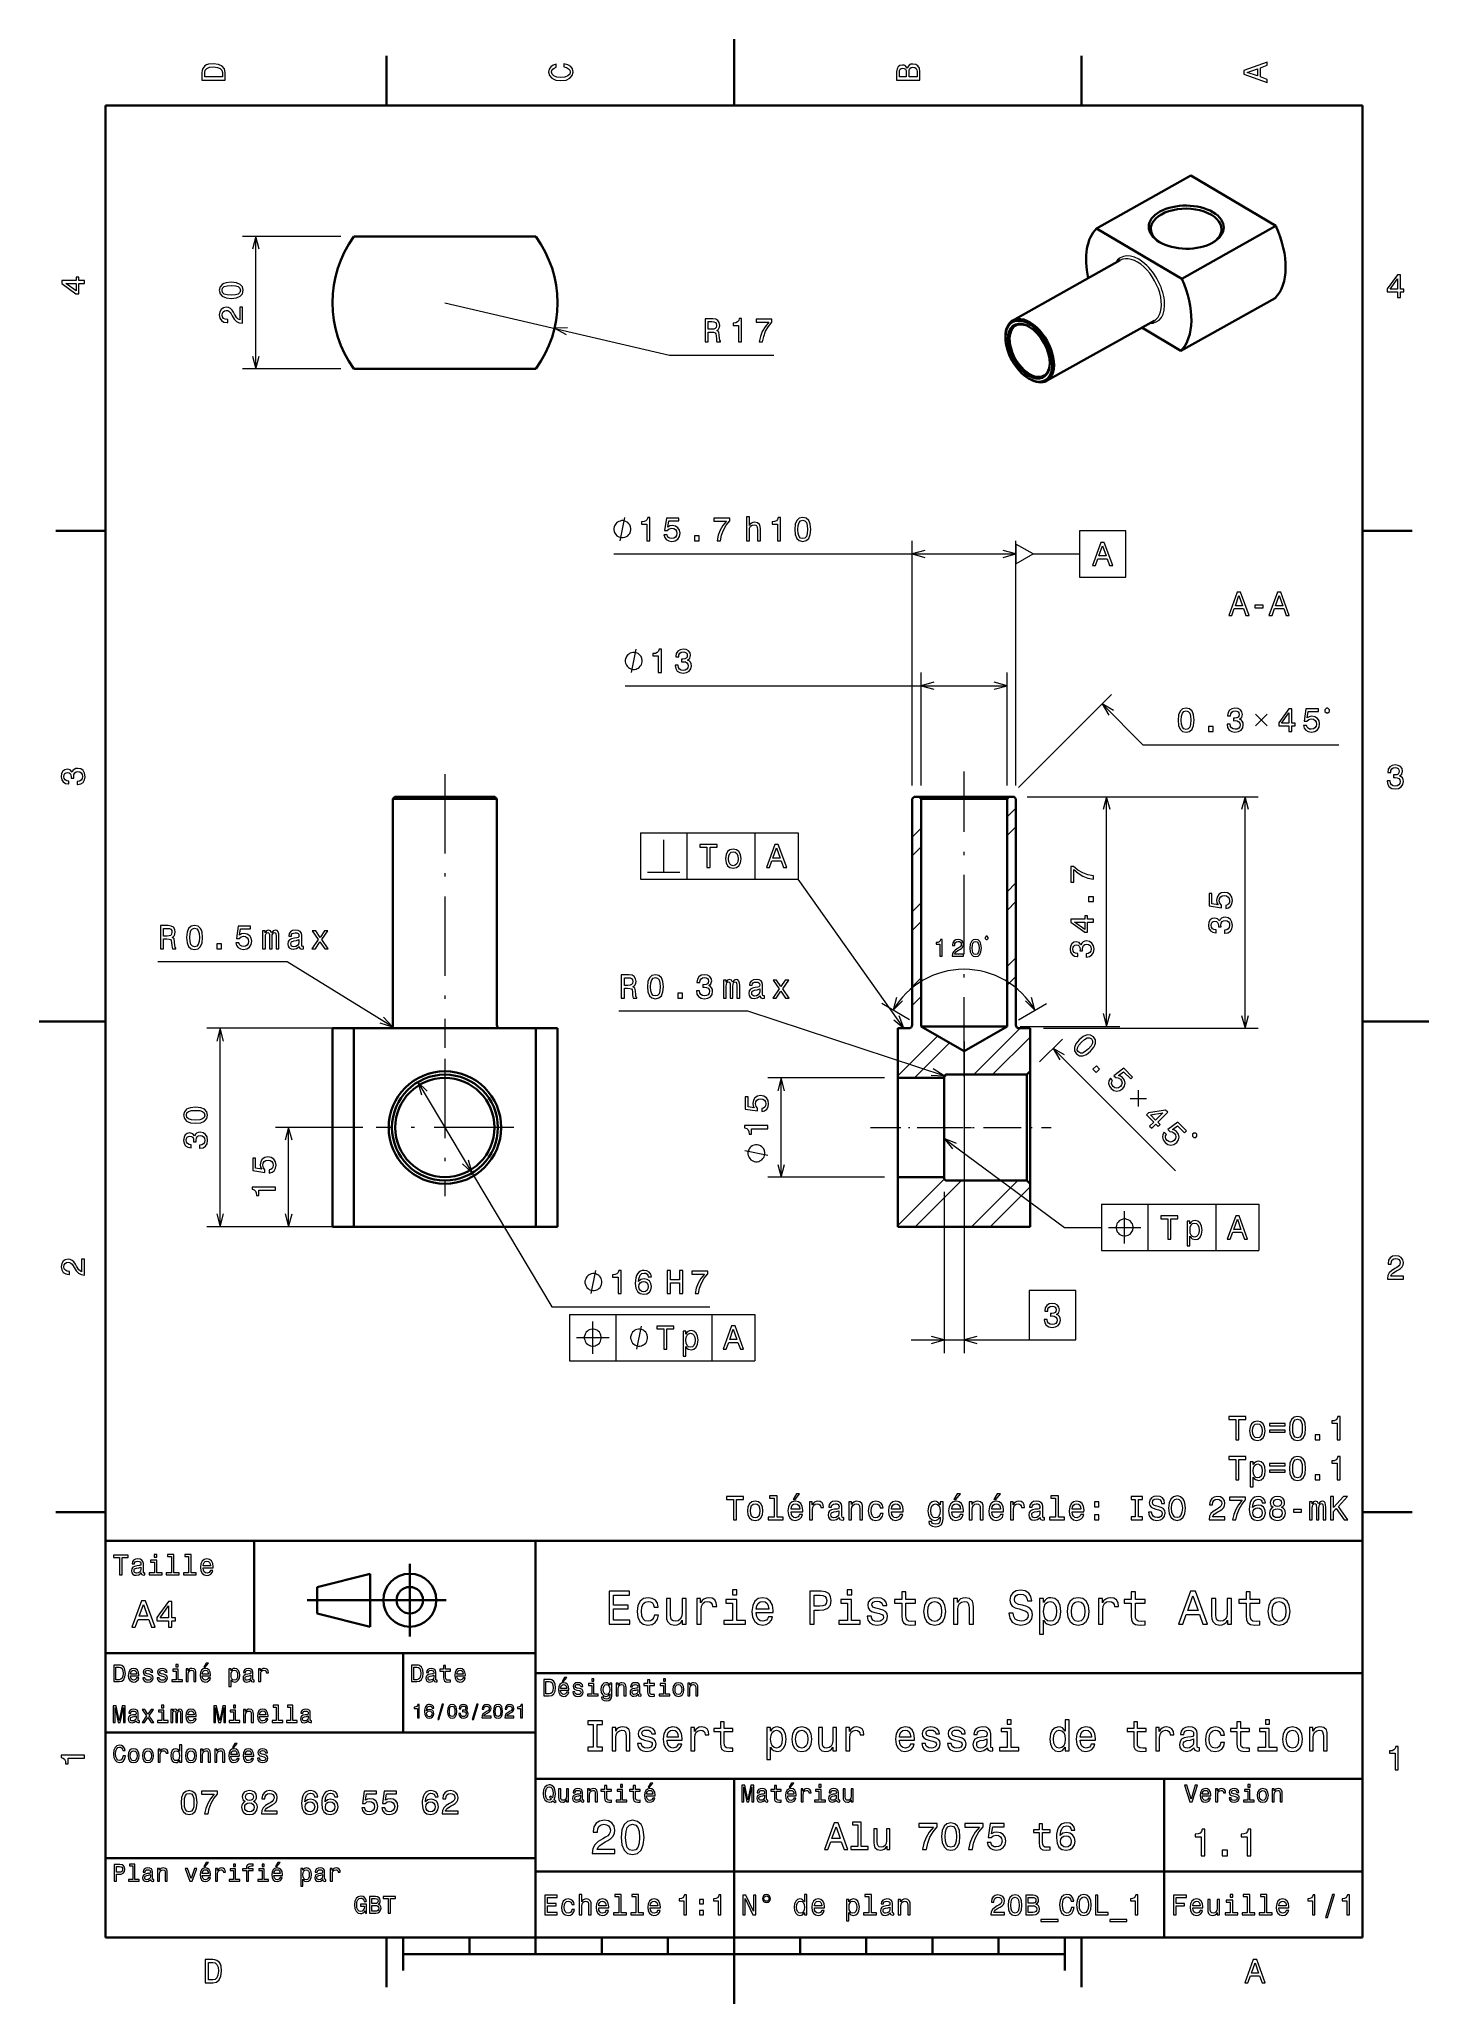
# Model space of a CAD drawing. Extents: x 0 to 210, y 0 to 297.
import ezdxf

# ---------------------------------------------------------------- set-up
doc = ezdxf.new("R2010")
doc.units = 0
doc.linetypes.add('DASHDOT', pattern=[18.5, 12, -3, 0.5, -3])

msp = doc.modelspace()

# ---------------------------------------------------------------- linework, layer by layer
at = {"color": 7, "lineweight": 35, "ltscale": 0.25}
for p, q in [((105, 287), (105, 297)), ((10, 148.5), (0, 148.5)), ((200, 148.5), (210, 148.5)), ((105, 10), (105, 20)), ((105, 10), (105, 0))]:
    msp.add_line(p, q, dxfattribs=at)
at = {"color": 7, "lineweight": 35, "ltscale": 0.1875}
for p, q in [((52.5, 287), (52.5, 294.5)), ((157.5, 287), (157.5, 294.5)), ((10, 222.699997), (2.5, 222.699997)), ((200, 222.699997), (207.5, 222.699997)), ((129.770874, 139.969193), (129.770874, 147.469193)), ((129.770874, 139.969193), (129.770874, 132.469193)), ((136.770874, 132.469193), (136.770874, 139.969193)), ((129.770874, 132.469193), (129.770874, 124.969193)), ((136.770874, 124.969193), (136.770874, 132.469193)), ((129.770874, 117.469193), (129.770874, 124.969193)), ((10, 74.300003), (2.5, 74.300003)), ((200, 74.300003), (207.5, 74.300003)), ((52.5, 10), (52.5, 2.5)), ((157.5, 10), (157.5, 2.5))]:
    msp.add_line(p, q, dxfattribs=at)
at = {"color": 7, "lineweight": 35}
for p, q in [((200, 287), (10, 287)), ((10, 287), (10, 10)), ((200, 10), (200, 287)), ((75.053024, 267.179138), (47.557568, 267.179138)), ((75.053024, 247.179138), (47.557568, 247.179138)), ((53.455296, 182.169189), (53.455296, 147.969193)), ((69.155296, 182.169189), (69.155296, 147.969193)), ((131.920868, 182.169189), (131.920868, 147.969193)), ((133.270874, 182.169189), (133.270874, 147.769196)), ((146.270874, 182.169189), (146.270874, 147.769196)), ((147.62088, 182.169189), (147.62088, 147.969193)), ((44.305294, 147.469193), (44.305294, 117.469193)), ((75.053024, 147.469193), (47.557568, 147.469193)), ((47.557568, 147.469193), (47.557568, 117.469193)), ((75.053024, 147.469193), (75.053024, 117.469193)), ((78.305298, 147.469193), (78.305298, 117.469193)), ((75.053024, 117.469193), (47.557568, 117.469193)), ((129.770874, 117.469193), (149.770874, 117.469193)), ((10, 10), (10, 70)), ((10, 70), (200, 70)), ((75, 10), (75, 70)), ((200, 70), (200, 10)), ((40.5, 61), (61.5, 61)), ((10, 53), (75, 53)), ((75, 50), (200, 50)), ((10, 41), (75, 41)), ((75, 34), (200, 34)), ((170, 10), (170, 34)), ((10, 22), (75, 22)), ((75, 20), (200, 20)), ((10, 10), (200, 10)), ((10, 10), (200, 10)), ((55, 7.5), (155, 7.5))]:
    msp.add_line(p, q, dxfattribs=at)
at = {"color": 7, "lineweight": 35, "ltscale": 0.408224}
for p, q in [((159.802139, 268.410889), (174.047699, 276.392059)), ((172.66713, 260.800903), (186.912704, 268.782074)), ((172.550766, 249.900162), (186.796326, 257.881348))]:
    msp.add_line(p, q, dxfattribs=at)
at = {"color": 7, "lineweight": 35, "ltscale": 0.373681}
for p, q in [((174.047699, 276.392059), (186.912704, 268.782074)), ((159.802139, 268.410889), (172.66713, 260.800903))]:
    msp.add_line(p, q, dxfattribs=at)
at = {"color": 7, "lineweight": 13, "ltscale": 0.370814}
for p, q in [((45.557568, 267.179138), (30.724991, 267.179138)), ((45.557568, 247.179138), (30.724991, 247.179138))]:
    msp.add_line(p, q, dxfattribs=at)
at = {"color": 7, "lineweight": 13}
for p, q in [((32.724991, 247.179138), (32.724991, 267.179138)), ((61.305294, 257.179138), (95.226547, 249.250687)), ((131.920868, 184.169189), (131.920868, 221.188248)), ((147.62088, 184.169189), (147.62088, 221.188248)), ((86.843338, 219.188248), (147.62088, 219.188248)), ((88.566467, 199.268707), (146.270874, 199.268707)), ((166.814255, 190.35025), (196.411041, 190.35025)), ((149.320877, 182.469193), (184.235474, 182.469193)), ((161.314728, 147.769196), (161.314728, 182.469193)), ((182.235474, 147.469193), (182.235474, 182.469193)), ((90.882996, 177.008911), (114.691063, 177.008911)), ((90.882996, 170.008911), (114.691063, 170.008911)), ((137.070877, 140.169189), (107.112946, 150.047379)), ((45.557568, 147.469193), (25.333302, 147.469193)), ((27.333302, 117.469193), (27.333302, 147.469193)), ((151.770874, 147.469193), (184.235474, 147.469193)), ((139.770874, 145.469193), (139.770874, 98.349236)), ((153.240585, 144.438904), (171.743439, 125.93605)), ((57.207569, 139.340042), (77.476707, 105.353775)), ((136.770874, 122.769196), (136.770874, 98.349236)), ((160.542679, 120.862785), (184.350739, 120.862785)), ((45.557568, 117.469193), (25.333302, 117.469193)), ((160.542679, 113.862785), (184.350739, 113.862785)), ((77.476707, 105.353775), (101.337463, 105.353775)), ((80.158241, 104.209183), (108.166306, 104.209183)), ((80.158241, 97.209183), (108.166306, 97.209183))]:
    msp.add_line(p, q, dxfattribs=at)
at = {"color": 7, "lineweight": 35, "ltscale": 0.465376}
for p, q in [((147.141113, 254.489548), (163.381058, 263.588074)), ((152.25705, 245.358383), (168.496994, 254.456909))]:
    msp.add_line(p, q, dxfattribs=at)
at = {"color": 7, "lineweight": 35, "ltscale": 0.17219}
msp.add_line((166.62265, 253.406799), (172.550766, 249.900162), dxfattribs=at)
at = {"color": 7, "lineweight": 35, "ltscale": 0.004081}
for p, q in [((146.024124, 251.943008), (146.026215, 252.106216)), ((149.501984, 245.735474), (149.642273, 245.652039))]:
    msp.add_line(p, q, dxfattribs=at)
at = {"color": 7, "lineweight": 13, "ltscale": 0.395202}
msp.add_line((95.226547, 249.250687), (111.034615, 249.250687), dxfattribs=at)
at = {"color": 7, "lineweight": 13, "ltscale": 0.17451}
msp.add_line((150.218948, 219.188248), (157.199341, 219.188248), dxfattribs=at)
at = {"color": 7, "lineweight": 13, "ltscale": 0.427488}
for p, q in [((133.270874, 184.169189), (133.270874, 201.268707)), ((146.270874, 184.169189), (146.270874, 201.268707))]:
    msp.add_line(p, q, dxfattribs=at)
at = {"color": 7, "lineweight": 13, "ltscale": 0.497174}
msp.add_line((147.985092, 183.883408), (162.047302, 197.945618), dxfattribs=at)
at = {"color": 7, "lineweight": 13, "ltscale": 0.218537}
msp.add_line((160.633087, 196.531403), (166.814255, 190.35025), dxfattribs=at)
at = {"color": 7, "linetype": 'DASHDOT', "lineweight": 13}
for p, q in [((61.305294, 185.91925), (61.305294, 144.518646)), ((139.770874, 140.171143), (139.770874, 186.314468)), ((61.305294, 142.869186), (61.305294, 122.069191)), ((71.705292, 132.469193), (50.905296, 132.469193))]:
    msp.add_line(p, q, dxfattribs=at)
at = {"color": 7, "lineweight": 35, "ltscale": 0.010607}
for p, q in [((53.755295, 182.469193), (53.455296, 182.169189)), ((68.855293, 182.469193), (69.155296, 182.169189)), ((132.220871, 182.469193), (131.920868, 182.169189)), ((133.270874, 182.169189), (132.970871, 182.469193)), ((133.270874, 182.169189), (132.970871, 182.469193)), ((146.270874, 182.169189), (146.570877, 182.469193)), ((147.320877, 182.469193), (147.62088, 182.169189))]:
    msp.add_line(p, q, dxfattribs=at)
at = {"color": 7, "lineweight": 35, "ltscale": 0.102163}
msp.add_line((53.455296, 182.169189), (57.541805, 182.169189), dxfattribs=at)
at = {"color": 7, "lineweight": 35, "ltscale": 0.098258}
msp.add_line((53.755295, 182.469193), (57.685631, 182.469193), dxfattribs=at)
at = {"color": 7, "lineweight": 35, "ltscale": 0.290337}
msp.add_line((57.541805, 182.169189), (69.155296, 182.169189), dxfattribs=at)
at = {"color": 7, "lineweight": 35, "ltscale": 0.279242}
msp.add_line((57.685631, 182.469193), (68.855293, 182.469193), dxfattribs=at)
at = {"color": 7, "lineweight": 35, "ltscale": 0.01875}
for p, q in [((132.220871, 182.469193), (132.970871, 182.469193)), ((146.570877, 182.469193), (147.320877, 182.469193))]:
    msp.add_line(p, q, dxfattribs=at)
at = {"color": 7, "lineweight": 35, "ltscale": 0.251503}
msp.add_line((132.970871, 182.469193), (143.030975, 182.469193), dxfattribs=at)
at = {"color": 7, "lineweight": 35, "ltscale": 0.240407}
for p, q in [((133.270874, 182.169189), (142.887146, 182.169189)), ((133.270874, 147.769196), (142.887146, 147.769196))]:
    msp.add_line(p, q, dxfattribs=at)
at = {"color": 7, "lineweight": 35, "ltscale": 0.084593}
for p, q in [((142.887146, 182.169189), (146.270874, 182.169189)), ((142.887146, 147.769196), (146.270874, 147.769196))]:
    msp.add_line(p, q, dxfattribs=at)
at = {"color": 7, "lineweight": 35, "ltscale": 0.088498}
msp.add_line((143.030975, 182.469193), (146.570877, 182.469193), dxfattribs=at)
at = {"color": 7, "lineweight": 13, "ltscale": 0.349846}
msp.add_line((149.320877, 182.469193), (163.314728, 182.469193), dxfattribs=at)
at = {"color": 7, "lineweight": 13, "ltscale": 0.04773}
for p, q in [((146.270874, 179.425034), (147.62088, 180.77504)), ((131.920868, 176.388748), (133.270874, 177.738739)), ((146.270874, 176.596603), (147.62088, 177.946609)), ((131.920868, 173.560318), (133.270874, 174.910324)), ((146.270874, 168.111328), (147.62088, 169.461334)), ((131.920868, 165.075043), (133.270874, 166.425034)), ((146.270874, 165.282898), (147.62088, 166.632904)), ((131.920868, 162.246613), (133.270874, 163.596603)), ((146.270874, 156.797623), (147.62088, 158.147614)), ((131.920868, 153.761322), (133.270874, 155.111328)), ((146.270874, 153.969193), (147.62088, 155.319199)), ((131.920868, 150.932907), (133.270874, 152.282898))]:
    msp.add_line(p, q, dxfattribs=at)
at = {"color": 7, "lineweight": 13, "ltscale": 0.175}
for p, q in [((90.882996, 177.008911), (90.882996, 170.008911)), ((97.882996, 177.008911), (97.882996, 170.008911)), ((108.155045, 177.008911), (108.155045, 170.008911)), ((114.691063, 177.008911), (114.691063, 170.008911)), ((160.542679, 120.862785), (160.542679, 113.862785)), ((167.542679, 120.862785), (167.542679, 113.862785)), ((177.814728, 120.862785), (177.814728, 113.862785)), ((184.350739, 120.862785), (184.350739, 113.862785)), ((80.158241, 104.209183), (80.158241, 97.209183)), ((87.158241, 104.209183), (87.158241, 97.209183)), ((101.630287, 104.209183), (101.630287, 97.209183)), ((108.166306, 104.209183), (108.166306, 97.209183))]:
    msp.add_line(p, q, dxfattribs=at)
at = {"color": 7, "lineweight": 13, "ltscale": 0.488602}
for p, q in [((37.45977, 157.50032), (17.915676, 157.50032)), ((107.112946, 150.047379), (87.568848, 150.047379))]:
    msp.add_line(p, q, dxfattribs=at)
at = {"color": 7, "lineweight": 13, "ltscale": 0.467303}
msp.add_line((53.38118, 147.70723), (37.45977, 157.50032), dxfattribs=at)
at = {"color": 7, "lineweight": 13, "ltscale": 0.121705}
for p, q in [((131.538818, 148.769196), (127.322845, 151.203293)), ((148.00293, 148.769196), (152.218903, 151.203293))]:
    msp.add_line(p, q, dxfattribs=at)
at = {"color": 7, "lineweight": 35, "ltscale": 0.081307}
for p, q in [((44.305294, 147.469193), (47.557568, 147.469193)), ((75.053024, 147.469193), (78.305298, 147.469193)), ((44.305294, 117.469193), (47.557568, 117.469193)), ((75.053024, 117.469193), (78.305298, 117.469193))]:
    msp.add_line(p, q, dxfattribs=at)
at = {"color": 7, "lineweight": 35, "ltscale": 0.04125}
for p, q in [((129.770874, 147.469193), (131.420868, 147.469193)), ((148.12088, 147.469193), (149.770874, 147.469193))]:
    msp.add_line(p, q, dxfattribs=at)
at = {"color": 7, "lineweight": 13, "ltscale": 0.212764}
msp.add_line((129.770874, 140.297623), (135.788757, 146.315491), dxfattribs=at)
at = {"color": 7, "lineweight": 35, "ltscale": 0.187639}
for q in [(133.270874, 147.769196), (146.270874, 147.769196)]:
    msp.add_line((139.770874, 144.016418), q, dxfattribs=at)
at = {"color": 7, "lineweight": 13, "ltscale": 0.247487}
for p, q in [((141.256149, 140.469193), (148.256149, 147.469193)), ((132.398285, 117.469193), (139.398285, 124.469193)), ((140.883575, 117.469193), (147.883575, 124.469193))]:
    msp.add_line(p, q, dxfattribs=at)
at = {"color": 7, "lineweight": 13, "ltscale": 0.201041}
msp.add_line((144.084579, 140.469193), (149.770874, 146.155487), dxfattribs=at)
at = {"color": 7, "lineweight": 13, "ltscale": 0.376096}
msp.add_line((148.270874, 147.769196), (163.314728, 147.769196), dxfattribs=at)
at = {"color": 7, "lineweight": 35, "ltscale": 0.1625}
for p, q in [((149.770874, 140.969193), (149.770874, 147.469193)), ((149.770874, 117.469193), (149.770874, 123.969193))]:
    msp.add_line(p, q, dxfattribs=at)
at = {"color": 7, "lineweight": 13, "ltscale": 0.122673}
msp.add_line((151.185089, 142.383408), (154.6548, 145.853119), dxfattribs=at)
at = {"color": 7, "lineweight": 13, "ltscale": 0.187773}
msp.add_line((132.270874, 139.969193), (137.581894, 145.280212), dxfattribs=at)
at = {"color": 7, "lineweight": 13, "ltscale": 0.440932}
for p, q in [((127.770874, 139.969193), (110.133575, 139.969193)), ((127.770874, 124.969193), (110.133575, 124.969193))]:
    msp.add_line(p, q, dxfattribs=at)
at = {"color": 7, "lineweight": 13, "ltscale": 0.375}
for p, q in [((112.133575, 124.969193), (112.133575, 139.969193)), ((37.677361, 117.469193), (37.677361, 132.469193))]:
    msp.add_line(p, q, dxfattribs=at)
at = {"color": 7, "lineweight": 35, "ltscale": 0.175}
for p, q in [((129.770874, 139.969193), (136.770874, 139.969193)), ((129.770874, 124.969193), (136.770874, 124.969193))]:
    msp.add_line(p, q, dxfattribs=at)
at = {"color": 7, "lineweight": 35, "ltscale": 0.005}
for p, q in [((136.770874, 139.969193), (136.770874, 140.169189)), ((136.770874, 124.769196), (136.770874, 124.969193))]:
    msp.add_line(p, q, dxfattribs=at)
at = {"color": 7, "lineweight": 35, "ltscale": 0.305}
for p, q in [((137.070877, 140.469193), (149.270874, 140.469193)), ((137.070877, 124.469193), (149.270874, 124.469193))]:
    msp.add_line(p, q, dxfattribs=at)
at = {"color": 7, "lineweight": 35, "ltscale": 0.017678}
for p, q in [((149.270874, 140.469193), (149.770874, 140.969193)), ((149.270874, 140.469193), (149.770874, 140.969193)), ((149.270874, 124.469193), (149.770874, 123.969193))]:
    msp.add_line(p, q, dxfattribs=at)
at = {"color": 7, "lineweight": 35, "ltscale": 0.2}
for p, q in [((149.270874, 140.469193), (149.270874, 132.469193)), ((149.270874, 132.469193), (149.270874, 124.469193)), ((50, 65), (50, 57))]:
    msp.add_line(p, q, dxfattribs=at)
at = {"color": 7, "lineweight": 35, "ltscale": 0.2125}
for p, q in [((149.770874, 140.969193), (149.770874, 132.469193)), ((149.770874, 132.469193), (149.770874, 123.969193))]:
    msp.add_line(p, q, dxfattribs=at)
at = {"color": 7, "lineweight": 13, "ltscale": 0.330698}
msp.add_line((48.905296, 132.469193), (35.677361, 132.469193), dxfattribs=at)
at = {"color": 7, "linetype": 'DASHDOT', "lineweight": 13, "ltscale": 0.381401}
msp.add_line((125.642853, 132.469193), (140.898895, 132.469193), dxfattribs=at)
at = {"color": 7, "linetype": 'DASHDOT', "lineweight": 13, "ltscale": 0.474994}
msp.add_line((133.92099, 132.469193), (152.920761, 132.469193), dxfattribs=at)
at = {"color": 7, "lineweight": 13, "ltscale": 0.247938}
msp.add_line((129.770874, 117.670204), (136.783615, 124.682945), dxfattribs=at)
at = {"color": 7, "lineweight": 13, "ltscale": 0.214213}
msp.add_line((143.712006, 117.469193), (149.770874, 123.528069), dxfattribs=at)
at = {"color": 7, "lineweight": 13, "ltscale": 0.247005}
msp.add_line((45.557568, 117.469193), (35.677361, 117.469193), dxfattribs=at)
at = {"color": 7, "lineweight": 13, "ltscale": 0.44655}
msp.add_line((131.770874, 100.349236), (149.632889, 100.349236), dxfattribs=at)
at = {"color": 7, "lineweight": 35, "ltscale": 0.425}
msp.add_line((32.5, 53), (32.5, 70), dxfattribs=at)
at = {"color": 7, "lineweight": 35, "ltscale": 0.275}
msp.add_line((56, 55.5), (56, 66.5), dxfattribs=at)
at = {"color": 7, "lineweight": 35, "ltscale": 0.206155}
for p, q in [((42, 63), (50, 65)), ((50, 57), (42, 59))]:
    msp.add_line(p, q, dxfattribs=at)
at = {"color": 7, "lineweight": 35, "ltscale": 0.1}
msp.add_line((42, 59), (42, 63), dxfattribs=at)
at = {"color": 7, "lineweight": 35, "ltscale": 0.3}
msp.add_line((55, 41), (55, 53), dxfattribs=at)
at = {"color": 7, "lineweight": 35, "ltscale": 0.35}
msp.add_line((105, 20), (105, 34), dxfattribs=at)
at = {"color": 7, "lineweight": 35, "ltscale": 0.125}
for p, q in [((55, 10), (55, 5)), ((155, 10), (155, 5))]:
    msp.add_line(p, q, dxfattribs=at)
at = {"color": 7, "lineweight": 35, "ltscale": 0.0625}
for p, q in [((65, 10), (65, 7.5)), ((75, 10), (75, 7.5)), ((85, 10), (85, 7.5)), ((95, 10), (95, 7.5)), ((115, 10), (115, 7.5)), ((125, 10), (125, 7.5)), ((135, 10), (135, 7.5)), ((145, 10), (145, 7.5))]:
    msp.add_line(p, q, dxfattribs=at)
at = {"color": 7, "lineweight": 13}
for points in [[(24.583214, 291.994965), (24.583214, 290.829987), (28.083214, 290.829987), (28.083214, 291.994965), (27.972263, 292.544678), (27.634367, 292.953186), (27.084656, 293.205353), (26.333214, 293.296112), (25.566643, 293.215424), (25.26405, 293.114563), (25.021975, 292.973358), (24.694164, 292.56485), (24.613474, 292.297546)], [(25.001802, 291.959656), (25.07745, 292.342957), (25.309439, 292.605194), (25.722984, 292.761536), (26.333214, 292.811951), (26.923271, 292.7565), (27.336817, 292.600159), (27.583935, 292.332855), (27.664625, 291.959656), (27.664625, 291.299011), (25.001802, 291.299011)], [(79.282059, 292.817017), (79.705688, 292.716156), (80.008286, 292.549713), (80.194885, 292.317719), (80.255402, 292.04541), (80.164627, 291.71759), (79.892288, 291.460388), (79.448486, 291.28891), (78.833214, 291.233429), (78.222984, 291.28891), (77.774139, 291.455353), (77.501801, 291.712555), (77.405983, 292.04541), (77.456413, 292.287476), (77.597626, 292.494232), (77.82457, 292.65564), (78.137245, 292.766571), (78.137245, 293.245697), (77.658142, 293.094391), (77.295029, 292.832153), (77.068085, 292.47406), (76.987396, 292.04541), (77.113472, 291.510803), (77.466499, 291.102325), (78.046471, 290.840057), (78.833214, 290.749298), (79.619957, 290.840057), (80.199928, 291.102325), (80.557999, 291.510803), (80.679039, 292.04541), (80.583214, 292.514404), (80.315926, 292.89267), (79.877159, 293.159943), (79.282059, 293.301147)], [(131.192001, 292.630402), (130.89949, 292.983429), (130.702805, 293.074219), (130.460724, 293.104462), (130.082489, 293.03891), (129.81015, 292.842224), (129.643723, 292.524506), (129.583206, 292.080688), (129.583206, 290.835022), (133.083206, 290.835022), (133.083206, 292.151306), (133.012604, 292.620331), (132.805832, 292.968292), (132.478012, 293.18515), (132.03421, 293.260803), (131.736664, 293.215424), (131.489548, 293.094391), (131.307983, 292.897705)], [(131.03566, 291.984863), (131.03566, 291.299011), (130.001801, 291.299011), (130.001801, 292.025208), (130.032059, 292.297546), (130.122833, 292.489197), (130.279175, 292.605194), (130.511154, 292.645538), (130.743149, 292.600159), (130.904526, 292.479126), (131.005402, 292.272339)], [(132.664612, 292.095825), (132.664612, 291.299011), (131.45929, 291.299011), (131.45929, 292.050446), (131.494583, 292.368164), (131.600494, 292.595093), (131.782059, 292.731262), (132.044296, 292.776672), (132.321686, 292.731262), (132.513321, 292.605194), (132.629318, 292.393372)], [(185.583206, 290.466858), (185.583206, 290.930847), (184.554382, 291.299011), (184.554382, 292.695984), (185.583206, 293.064117), (185.583206, 293.538177), (182.078156, 292.257202), (182.078156, 291.742798)], [(184.125717, 291.460388), (182.582489, 292), (184.125717, 292.539642)], [(205.27739, 257.966766), (205.731277, 257.966766), (205.731277, 258.834198), (206.23056, 258.834198), (206.23056, 259.237671), (205.731277, 259.237671), (205.731277, 261.391113), (205.272339, 261.391113), (203.739197, 259.278015), (203.739197, 258.834198), (205.27739, 258.834198)], [(6.833213, 260.077362), (6.833213, 260.53125), (5.965778, 260.53125), (5.965778, 261.030548), (5.56232, 261.030548), (5.56232, 260.53125), (3.408862, 260.53125), (3.408862, 260.072327), (5.521974, 258.539185), (5.965778, 258.539185), (5.965778, 260.077362)], [(5.56232, 258.96283), (3.993876, 260.077362), (5.56232, 260.077362)], [(29.015335, 257.831726), (29.807123, 257.907379), (30.371965, 258.144409), (30.714905, 258.522644), (30.825855, 259.04715), (30.714905, 259.566589), (30.371965, 259.944855), (29.807123, 260.176819), (29.015335, 260.257538), (28.228592, 260.176819), (27.915913, 260.081024), (27.658707, 259.944855), (27.315769, 259.566589), (27.199776, 259.04715), (27.315769, 258.522644), (27.663754, 258.144409), (28.228592, 257.907379)], [(29.015335, 258.315887), (28.405106, 258.356232), (27.966347, 258.4823), (27.709141, 258.709259), (27.618362, 259.04715), (27.709141, 259.380005), (27.966347, 259.606934), (28.405106, 259.733032), (29.015335, 259.773376), (29.63061, 259.733032), (30.069372, 259.606934), (30.326576, 259.380005), (30.412312, 259.04715), (30.326576, 258.709259), (30.069372, 258.4823), (29.63061, 258.356232)], [(204.162827, 259.237671), (205.27739, 260.806091), (205.27739, 259.237671)], [(30.724991, 254.080582), (30.724991, 256.486206), (30.291273, 256.486206), (30.291273, 254.5849), (30.054241, 254.690811), (29.857555, 254.87236), (29.499487, 255.432159), (29.34819, 255.729721), (29.131332, 256.062561), (28.879169, 256.299591), (28.581619, 256.43576), (28.243721, 256.486206), (27.820091, 256.400452), (27.48724, 256.163422), (27.275425, 255.800323), (27.199776, 255.331299), (27.285511, 254.847153), (27.522541, 254.478989), (27.900784, 254.241959), (28.400063, 254.16127), (28.470669, 254.16127), (28.470669, 254.620209), (28.430321, 254.620209), (28.087383, 254.665588), (27.83522, 254.801758), (27.67384, 255.018616), (27.618362, 255.306076), (27.668797, 255.598587), (27.794876, 255.815445), (27.991562, 255.956665), (28.238678, 256.00708), (28.470669, 255.971786), (28.667355, 255.875961), (28.838825, 255.714584), (28.99012, 255.492676), (29.151505, 255.195129), (29.464184, 254.700897), (29.797037, 254.352921), (30.200495, 254.146149), (30.709862, 254.080582)], [(100.619919, 251.250687), (101.088943, 251.250687), (101.088943, 252.728348), (101.568047, 252.728348), (101.921066, 252.713226), (102.142975, 252.642624), (102.264008, 252.476196), (102.314438, 252.178635), (102.339661, 251.724747), (102.369919, 251.4272), (102.430435, 251.250687), (102.959976, 251.250687), (102.959976, 251.346512), (102.843979, 251.487717), (102.803635, 251.749969), (102.768333, 252.314804), (102.682602, 252.733398), (102.566605, 252.864517), (102.385048, 252.960342), (102.586777, 253.086426), (102.727989, 253.262939), (102.818771, 253.484833), (102.84903, 253.752136), (102.778419, 254.175766), (102.576691, 254.493484), (102.243835, 254.68512), (101.789948, 254.750687), (100.619919, 254.750687)], [(101.658829, 254.322021), (101.966461, 254.291748), (102.183319, 254.195938), (102.319489, 254.019424), (102.364876, 253.742035), (102.314438, 253.449539), (102.178276, 253.273026), (101.946289, 253.182251), (101.628563, 253.157028), (101.088943, 253.157028), (101.088943, 254.322021)], [(105.689804, 251.250687), (106.148735, 251.250687), (106.148735, 254.775909), (105.805801, 254.775909), (105.715019, 254.468262), (105.533463, 254.26149), (105.256088, 254.140457), (104.872803, 254.100113), (104.872803, 253.742035), (105.689804, 253.742035)], [(108.815598, 251.250687), (109.324966, 251.250687), (109.491386, 252.082825), (109.78389, 252.859482), (110.197441, 253.580658), (110.737061, 254.256454), (110.737061, 254.675034), (108.336487, 254.675034), (108.336487, 254.21611), (110.252914, 254.21611), (109.698158, 253.535263), (109.279572, 252.824173), (108.987061, 252.067688)], [(89.410004, 222.938248), (89.410004, 223.054916), (89.351669, 223.288239), (89.293343, 223.463257), (89.235008, 223.579926), (89.11834, 223.754913), (88.943344, 223.929916), (88.768341, 224.04657), (88.651672, 224.104919), (88.476669, 224.163239), (88.243347, 224.221588), (88.126678, 224.221588), (88.01001, 224.221588), (87.776672, 224.163239), (87.601669, 224.104919), (87.485008, 224.04657), (87.310013, 223.929916), (87.13501, 223.754913), (87.018341, 223.579926), (86.960007, 223.463257), (86.901672, 223.288239), (86.843338, 223.054916), (86.843338, 222.938248), (86.843338, 222.821579), (86.901672, 222.588257), (86.960007, 222.413239), (87.018341, 222.29657), (87.13501, 222.121582), (87.310013, 221.946579), (87.485008, 221.829926), (87.601669, 221.771576), (87.776672, 221.713257), (88.01001, 221.654907), (88.126678, 221.654907), (88.24334, 221.654907), (88.476669, 221.713257), (88.651672, 221.771576), (88.768341, 221.829926), (88.943344, 221.946579), (89.11834, 222.121582), (89.235008, 222.29657), (89.293343, 222.413239), (89.351669, 222.588257), (89.410004, 222.821579)], [(91.837234, 221.188248), (92.296173, 221.188248), (92.296173, 224.71347), (91.953232, 224.71347), (91.862457, 224.405823), (91.680893, 224.199051), (91.403519, 224.078018), (91.020233, 224.037674), (91.020233, 223.679596), (91.837234, 223.679596)], [(94.413315, 222.101074), (94.524269, 221.687531), (94.771385, 221.364761), (95.134499, 221.163025), (95.59848, 221.087372), (96.107841, 221.178162), (96.506256, 221.425278), (96.758423, 221.818649), (96.85424, 222.322968), (96.768509, 222.791992), (96.526428, 223.160156), (96.148193, 223.397186), (95.658997, 223.48291), (95.280754, 223.422394), (94.988251, 223.255981), (95.129456, 224.199051), (96.662598, 224.199051), (96.662598, 224.61261), (94.791565, 224.61261), (94.514183, 222.756683), (94.917641, 222.756683), (95.210144, 222.993713), (95.583344, 223.079468), (95.906113, 223.023987), (96.153229, 222.86261), (96.30957, 222.615479), (96.365051, 222.29776), (96.30957, 221.980042), (96.148193, 221.73291), (95.90107, 221.576569), (95.583344, 221.521103), (95.316055, 221.556396), (95.109283, 221.672394), (94.957985, 221.853943), (94.882339, 222.101074)], [(102.435074, 221.188248), (102.944443, 221.188248), (103.11087, 222.020386), (103.403374, 222.797028), (103.816925, 223.518219), (104.356544, 224.194), (104.356544, 224.61261), (101.955963, 224.61261), (101.955963, 224.153656), (103.872391, 224.153656), (103.317642, 223.472839), (102.899048, 222.761734), (102.606544, 222.005249)], [(106.878159, 221.188248), (107.32196, 221.188248), (107.32196, 222.751648), (107.367355, 223.109711), (107.513611, 223.371964), (107.740555, 223.533356), (108.043152, 223.593872), (108.285225, 223.543427), (108.436523, 223.407257), (108.512169, 223.180328), (108.537384, 222.877731), (108.537384, 221.188248), (108.981186, 221.188248), (108.981186, 222.968506), (108.961014, 223.326569), (108.870239, 223.62413), (108.572685, 223.896454), (108.108711, 223.992279), (107.856552, 223.95697), (107.639694, 223.86116), (107.45813, 223.709869), (107.32196, 223.503082), (107.32196, 224.809296), (106.878159, 224.809296)], [(111.567352, 221.188248), (112.026291, 221.188248), (112.026291, 224.71347), (111.68335, 224.71347), (111.592575, 224.405823), (111.411011, 224.199051), (111.133636, 224.078018), (110.750351, 224.037674), (110.750351, 223.679596), (111.567352, 223.679596)], [(114.178741, 222.897903), (114.254387, 222.10611), (114.491417, 221.541275), (114.869659, 221.198334), (115.394157, 221.087372), (115.913605, 221.198334), (116.291855, 221.541275), (116.523834, 222.10611), (116.60453, 222.897903), (116.523834, 223.684647), (116.428017, 223.997314), (116.291855, 224.254532), (115.913605, 224.597473), (115.394157, 224.71347), (114.869659, 224.597473), (114.491417, 224.249481), (114.254387, 223.684647)], [(114.662888, 222.897903), (114.703232, 223.508133), (114.829315, 223.946899), (115.056259, 224.204102), (115.394157, 224.294876), (115.727005, 224.204102), (115.953957, 223.946899), (116.080032, 223.508133), (116.120377, 222.897903), (116.080032, 222.282623), (115.953957, 221.843872), (115.727005, 221.58667), (115.394157, 221.500931), (115.056259, 221.58667), (114.829315, 221.843872), (114.703232, 222.282623)], [(99.052078, 221.188248), (99.748047, 221.188248), (99.748047, 221.939697), (99.052078, 221.939697)], [(147.62088, 217.688248), (150.218948, 219.188248), (147.62088, 220.688248)], [(157.199341, 222.688248), (157.199341, 215.688248), (164.199341, 215.688248), (164.199341, 222.688248)], [(159.166199, 217.438248), (159.630173, 217.438248), (159.998322, 218.467072), (161.395294, 218.467072), (161.763458, 217.438248), (162.237518, 217.438248), (160.956543, 220.943298), (160.442123, 220.943298)], [(160.159714, 218.895737), (160.699341, 220.438965), (161.238953, 218.895737)], [(179.786926, 209.896179), (180.250916, 209.896179), (180.619064, 210.925003), (182.016037, 210.925003), (182.384201, 209.896179), (182.858261, 209.896179), (181.577286, 213.40123), (181.062866, 213.40123)], [(180.780457, 211.353668), (181.320068, 212.896896), (181.859695, 211.353668)], [(183.745865, 211.051071), (184.966324, 211.051071), (184.966324, 211.449493), (183.745865, 211.449493)], [(185.858978, 209.896179), (186.322952, 209.896179), (186.691116, 210.925003), (188.088089, 210.925003), (188.456238, 209.896179), (188.930298, 209.896179), (187.649323, 213.40123), (187.134918, 213.40123)], [(186.852493, 211.353668), (187.39212, 212.896896), (187.931747, 211.353668)], [(91.133133, 203.018707), (91.133133, 203.135376), (91.074799, 203.368713), (91.016464, 203.543701), (90.95813, 203.66037), (90.841461, 203.835373), (90.666466, 204.010376), (90.49147, 204.127045), (90.374802, 204.185379), (90.199799, 204.243713), (89.966469, 204.302032), (89.8498, 204.302032), (89.733139, 204.302032), (89.499802, 204.243713), (89.324799, 204.185379), (89.20813, 204.127045), (89.033134, 204.010376), (88.858139, 203.835373), (88.74147, 203.66037), (88.683136, 203.543701), (88.624802, 203.368713), (88.566467, 203.135376), (88.566467, 203.018707), (88.566467, 202.902039), (88.624802, 202.668701), (88.683136, 202.493713), (88.74147, 202.377045), (88.858139, 202.202042), (89.033134, 202.027039), (89.20813, 201.91037), (89.324799, 201.852036), (89.499802, 201.793701), (89.733139, 201.735382), (89.8498, 201.735382), (89.966461, 201.735382), (90.199799, 201.793701), (90.374802, 201.852036), (90.49147, 201.91037), (90.666466, 202.027039), (90.841461, 202.202042), (90.95813, 202.377045), (91.016464, 202.493713), (91.074799, 202.668701), (91.133133, 202.902039)], [(93.560364, 201.268707), (94.019302, 201.268707), (94.019302, 204.793915), (93.676361, 204.793915), (93.585587, 204.486282), (93.404022, 204.27951), (93.126648, 204.158478), (92.743362, 204.118134), (92.743362, 203.760071), (93.560364, 203.760071)], [(96.116272, 202.368134), (96.116272, 202.332825), (96.19696, 201.848679), (96.433998, 201.485565), (96.807198, 201.253571), (97.301437, 201.167847), (97.825928, 201.253571), (98.219299, 201.475479), (98.471466, 201.828506), (98.562241, 202.282394), (98.521896, 202.579941), (98.410942, 202.822021), (98.229385, 203.008621), (97.987312, 203.144791), (98.315125, 203.417114), (98.431114, 203.850845), (98.355469, 204.244217), (98.138611, 204.541763), (97.785583, 204.728363), (97.301437, 204.793915), (96.847542, 204.713226), (96.499557, 204.491333), (96.272614, 204.138306), (96.19696, 203.669281), (96.19696, 203.633972), (96.645813, 203.633972), (96.686157, 203.956757), (96.817284, 204.188736), (97.029099, 204.329941), (97.326645, 204.380371), (97.588898, 204.340027), (97.78054, 204.234131), (97.89653, 204.062653), (97.941925, 203.830658), (97.89653, 203.583557), (97.775497, 203.417114), (97.563675, 203.316254), (97.276215, 203.285995), (97.079529, 203.291046), (97.079529, 202.892624), (97.326645, 202.90271), (97.644371, 202.85733), (97.881409, 202.736282), (98.022614, 202.539597), (98.073044, 202.282394), (98.01757, 201.989883), (97.871323, 201.773026), (97.639328, 201.636871), (97.331696, 201.591476), (97.013969, 201.641907), (96.781982, 201.793198), (96.635727, 202.035278), (96.580246, 202.368134)], [(172.116852, 194.059906), (172.192505, 193.268112), (172.429535, 192.703278), (172.80777, 192.360321), (173.332275, 192.249374), (173.851715, 192.360321), (174.229965, 192.703278), (174.461945, 193.268112), (174.542633, 194.059906), (174.461945, 194.846649), (174.366119, 195.159317), (174.229965, 195.416534), (173.851715, 195.75946), (173.332275, 195.875458), (172.80777, 195.75946), (172.429535, 195.411484), (172.192505, 194.846649)], [(172.600998, 194.059906), (172.641342, 194.670135), (172.767426, 195.108887), (172.99437, 195.366089), (173.332275, 195.456879), (173.665115, 195.366089), (173.892059, 195.108887), (174.018143, 194.670135), (174.058487, 194.059906), (174.018143, 193.444626), (173.892059, 193.005859), (173.665115, 192.748657), (173.332275, 192.662918), (172.99437, 192.748657), (172.767426, 193.005859), (172.641342, 193.444626)], [(176.720306, 192.35025), (177.416275, 192.35025), (177.416275, 193.101685), (176.720306, 193.101685)], [(179.533417, 193.449661), (179.533417, 193.414368), (179.614105, 192.930206), (179.851135, 192.567108), (180.224335, 192.335114), (180.718582, 192.249374), (181.243073, 192.335114), (181.636444, 192.557007), (181.888611, 192.910034), (181.979385, 193.363922), (181.939041, 193.661484), (181.828094, 193.903564), (181.64653, 194.090149), (181.404449, 194.226318), (181.732269, 194.498657), (181.848267, 194.932373), (181.772614, 195.325745), (181.555756, 195.623291), (181.202728, 195.809906), (180.718582, 195.875458), (180.264679, 195.794769), (179.916702, 195.572861), (179.689758, 195.219849), (179.614105, 194.750824), (179.614105, 194.715515), (180.062958, 194.715515), (180.103302, 195.038284), (180.234436, 195.270264), (180.446243, 195.411484), (180.74379, 195.461914), (181.006042, 195.42157), (181.197693, 195.315659), (181.313675, 195.144196), (181.35907, 194.912201), (181.313675, 194.665085), (181.192642, 194.498657), (180.98082, 194.397797), (180.693359, 194.367538), (180.496674, 194.372574), (180.496674, 193.974167), (180.74379, 193.984253), (181.061523, 193.938858), (181.298553, 193.817825), (181.439758, 193.62114), (181.490189, 193.363922), (181.434723, 193.071426), (181.288467, 192.854568), (181.056473, 192.718399), (180.74884, 192.673004), (180.431122, 192.72345), (180.199127, 192.874741), (180.052872, 193.116821), (179.997391, 193.449661)], [(188.867706, 192.35025), (189.321594, 192.35025), (189.321594, 193.217682), (189.820877, 193.217682), (189.820877, 193.62114), (189.321594, 193.62114), (189.321594, 195.774597), (188.862671, 195.774597), (187.329529, 193.661484), (187.329529, 193.217682), (188.867706, 193.217682)], [(187.753159, 193.62114), (188.867706, 195.189575), (188.867706, 193.62114)], [(191.075638, 193.263062), (191.186584, 192.849518), (191.433701, 192.526764), (191.796814, 192.325027), (192.260803, 192.249374), (192.770157, 192.340149), (193.168579, 192.58728), (193.420746, 192.980652), (193.516556, 193.48497), (193.430817, 193.953979), (193.188751, 194.322144), (192.810516, 194.559174), (192.32132, 194.644913), (191.943069, 194.584396), (191.650574, 194.417969), (191.791779, 195.361053), (193.324921, 195.361053), (193.324921, 195.774597), (191.453888, 195.774597), (191.176498, 193.918686), (191.579956, 193.918686), (191.872467, 194.155716), (192.245667, 194.241455), (192.568436, 194.185974), (192.815552, 194.024597), (192.971893, 193.777481), (193.027374, 193.459747), (192.971893, 193.142029), (192.810516, 192.894913), (192.563385, 192.738571), (192.245667, 192.68309), (191.978378, 192.718399), (191.771606, 192.834396), (191.6203, 193.015945), (191.544662, 193.263062)], [(194.544373, 195.150238), (194.77771, 195.150238), (195.011047, 195.383575), (195.011047, 195.616913), (194.77771, 195.85025), (194.544373, 195.85025), (194.311035, 195.616913), (194.311035, 195.383575)], [(203.729111, 184.866226), (203.729111, 184.830917), (203.809799, 184.346771), (204.046829, 183.983658), (204.420029, 183.751663), (204.914276, 183.665939), (205.438766, 183.751663), (205.832138, 183.973572), (206.084305, 184.326599), (206.175079, 184.780487), (206.134735, 185.078033), (206.023788, 185.320114), (205.842224, 185.506714), (205.600143, 185.642883), (205.927963, 185.915222), (206.043961, 186.348938), (205.968307, 186.74231), (205.75145, 187.039856), (205.398422, 187.226456), (204.914276, 187.292023), (204.460388, 187.211319), (204.112396, 186.989426), (203.885452, 186.636398), (203.809799, 186.167374), (203.809799, 186.13208), (204.258652, 186.13208), (204.298996, 186.454834), (204.430115, 186.686829), (204.641937, 186.828033), (204.939484, 186.878479), (205.201736, 186.83812), (205.393372, 186.732224), (205.509369, 186.560745), (205.554764, 186.328766), (205.509369, 186.081635), (205.388336, 185.915222), (205.176514, 185.814346), (204.889053, 185.784088), (204.692368, 185.789139), (204.692368, 185.390717), (204.939484, 185.400803), (205.257217, 185.355423), (205.494247, 185.234375), (205.635452, 185.037689), (205.685883, 184.780487), (205.630417, 184.487976), (205.484161, 184.271118), (205.252167, 184.134949), (204.944534, 184.089569), (204.626801, 184.139999), (204.394821, 184.29129), (204.248566, 184.533371), (204.193085, 184.866226)], [(5.73379, 184.329117), (5.769093, 184.329117), (6.253242, 184.409805), (6.616354, 184.646835), (6.848343, 185.020035), (6.934078, 185.514282), (6.848343, 186.038773), (6.626441, 186.432144), (6.273415, 186.684311), (5.819525, 186.775085), (5.521974, 186.734741), (5.279899, 186.623795), (5.0933, 186.44223), (4.957133, 186.20015), (4.684798, 186.527969), (4.251081, 186.643967), (3.857709, 186.568314), (3.560158, 186.351456), (3.373559, 185.998428), (3.307997, 185.514282), (3.388689, 185.060394), (3.610591, 184.712402), (3.963617, 184.485458), (4.432637, 184.409805), (4.46794, 184.409805), (4.46794, 184.858658), (4.145173, 184.899002), (3.913184, 185.030121), (3.771974, 185.241943), (3.721542, 185.53949), (3.761888, 185.801743), (3.867795, 185.993378), (4.039265, 186.109375), (4.271254, 186.15477), (4.518372, 186.109375), (4.684798, 185.988342), (4.785663, 185.77652), (4.815922, 185.489059), (4.810879, 185.292374), (5.209294, 185.292374), (5.199208, 185.53949), (5.244596, 185.857224), (5.365634, 186.094254), (5.56232, 186.235458), (5.819525, 186.285889), (6.112032, 186.230423), (6.328891, 186.084167), (6.465058, 185.852173), (6.510447, 185.54454), (6.460014, 185.226807), (6.308718, 184.994827), (6.066643, 184.848572), (5.73379, 184.793091)], [(159.314728, 170.022217), (159.314728, 170.531586), (158.482605, 170.698013), (157.705948, 170.990524), (156.984756, 171.404068), (156.30896, 171.943695), (155.890381, 171.943695), (155.890381, 169.543106), (156.349319, 169.543106), (156.349319, 171.459534), (157.030151, 170.904785), (157.741241, 170.486191), (158.497726, 170.193695)], [(159.314728, 166.639221), (159.314728, 167.33519), (158.563293, 167.33519), (158.563293, 166.639221)], [(179.322662, 165.586487), (179.736206, 165.697433), (180.05896, 165.94455), (180.260696, 166.307663), (180.336334, 166.771637), (180.24556, 167.281006), (179.998444, 167.679428), (179.605072, 167.93158), (179.100754, 168.027405), (178.631729, 167.941666), (178.26358, 167.6996), (178.02655, 167.32135), (177.940811, 166.832153), (178.001328, 166.453918), (178.167755, 166.161407), (177.22467, 166.302628), (177.22467, 167.83577), (176.811127, 167.83577), (176.811127, 165.964722), (178.667038, 165.687347), (178.667038, 166.090805), (178.429993, 166.383316), (178.344269, 166.756516), (178.39975, 167.079285), (178.561127, 167.326401), (178.808243, 167.482742), (179.125977, 167.538208), (179.443695, 167.482742), (179.690811, 167.32135), (179.847153, 167.074234), (179.902618, 166.756516), (179.867325, 166.489227), (179.751328, 166.282455), (179.569763, 166.131149), (179.322662, 166.055511)], [(159.314728, 163.528564), (159.314728, 163.982452), (158.447296, 163.982452), (158.447296, 164.481735), (158.043839, 164.481735), (158.043839, 163.982452), (155.890381, 163.982452), (155.890381, 163.523514), (158.003494, 161.990372), (158.447296, 161.990372), (158.447296, 163.528564)], [(158.043839, 162.414001), (156.475403, 163.528564), (158.043839, 163.528564)], [(179.136047, 161.830292), (179.171356, 161.830292), (179.655502, 161.91098), (180.018616, 162.14801), (180.25061, 162.52121), (180.336334, 163.015442), (180.25061, 163.539948), (180.028702, 163.933319), (179.675674, 164.185471), (179.221786, 164.276245), (178.92424, 164.235901), (178.682159, 164.124954), (178.49556, 163.943405), (178.359406, 163.701324), (178.087067, 164.029129), (177.653351, 164.145126), (177.259979, 164.069489), (176.962418, 163.852631), (176.775818, 163.499603), (176.710266, 163.015442), (176.790955, 162.561554), (177.012848, 162.213577), (177.365875, 161.986633), (177.8349, 161.91098), (177.870209, 161.91098), (177.870209, 162.359833), (177.54744, 162.400177), (177.315445, 162.531296), (177.17424, 162.743118), (177.12381, 163.040665), (177.164154, 163.302917), (177.27005, 163.494553), (177.441528, 163.61055), (177.673523, 163.655945), (177.920639, 163.61055), (178.087067, 163.489502), (178.187927, 163.277695), (178.218185, 162.990234), (178.213135, 162.793549), (178.611557, 162.793549), (178.601471, 163.040665), (178.646866, 163.358383), (178.767899, 163.595413), (178.964584, 163.736633), (179.221786, 163.787064), (179.514297, 163.731583), (179.731155, 163.585327), (179.867325, 163.353348), (179.91272, 163.0457), (179.862274, 162.727982), (179.710983, 162.496002), (179.468903, 162.349747), (179.136047, 162.294266)], [(18.309048, 159.50032), (18.778069, 159.50032), (18.778069, 160.977982), (19.257175, 160.977982), (19.610199, 160.962845), (19.832104, 160.892242), (19.95314, 160.725815), (20.003571, 160.428268), (20.02879, 159.97438), (20.059048, 159.676834), (20.119568, 159.50032), (20.649105, 159.50032), (20.649105, 159.59613), (20.533112, 159.73735), (20.492767, 159.999588), (20.457462, 160.564438), (20.371727, 160.983017), (20.255733, 161.114151), (20.074177, 161.209961), (20.275906, 161.336044), (20.417118, 161.512558), (20.507896, 161.734467), (20.538155, 162.001755), (20.467548, 162.425385), (20.26582, 162.743103), (19.932968, 162.934753), (19.479076, 163.00032), (18.309048, 163.00032)], [(19.347954, 162.57164), (19.65559, 162.541382), (19.872448, 162.445557), (20.008617, 162.269043), (20.054005, 161.991669), (20.003571, 161.699158), (19.867405, 161.522644), (19.635418, 161.43187), (19.317692, 161.406647), (18.778069, 161.406647), (18.778069, 162.57164)], [(22.254292, 161.209961), (22.329941, 160.418182), (22.566971, 159.853348), (22.945213, 159.510406), (23.469711, 159.399445), (23.989162, 159.510406), (24.367405, 159.853348), (24.599392, 160.418182), (24.680084, 161.209961), (24.599392, 161.996719), (24.503571, 162.309387), (24.367405, 162.566589), (23.989162, 162.909531), (23.469711, 163.025528), (22.945213, 162.909531), (22.566971, 162.561554), (22.329941, 161.996719)], [(22.738441, 161.209961), (22.77879, 161.820206), (22.904869, 162.258957), (23.131813, 162.516159), (23.469711, 162.606949), (23.802563, 162.516159), (24.029507, 162.258957), (24.15559, 161.820206), (24.195934, 161.209961), (24.15559, 160.594696), (24.029507, 160.15593), (23.802563, 159.898727), (23.469711, 159.812988), (23.131813, 159.898727), (22.904869, 160.15593), (22.77879, 160.594696)], [(29.691034, 160.413147), (29.801987, 159.999588), (30.049105, 159.676834), (30.412216, 159.475098), (30.876194, 159.399445), (31.385559, 159.490234), (31.783976, 159.73735), (32.036137, 160.130722), (32.131958, 160.63504), (32.046223, 161.104065), (31.804148, 161.472214), (31.425905, 161.709244), (30.936712, 161.794983), (30.55847, 161.734467), (30.265963, 161.568039), (30.407173, 162.511124), (31.940315, 162.511124), (31.940315, 162.924667), (30.069277, 162.924667), (29.791901, 161.068756), (30.195358, 161.068756), (30.487865, 161.305786), (30.861065, 161.391525), (31.18383, 161.336044), (31.430948, 161.174667), (31.58729, 160.927551), (31.642765, 160.609833), (31.58729, 160.292099), (31.425905, 160.044983), (31.178787, 159.888641), (30.861065, 159.83316), (30.593773, 159.868469), (30.387001, 159.984467), (30.235704, 160.166016), (30.160055, 160.413147)], [(33.75732, 159.50032), (34.165825, 159.50032), (34.165825, 161.310837), (34.19104, 161.58316), (34.266685, 161.779846), (34.382683, 161.895844), (34.533978, 161.941238), (34.655014, 161.900894), (34.735706, 161.800034), (34.776054, 161.628555), (34.791183, 161.401611), (34.791183, 159.50032), (35.174469, 159.50032), (35.174469, 161.310837), (35.199684, 161.578125), (35.27533, 161.774811), (35.39637, 161.895844), (35.547668, 161.941238), (35.668701, 161.900894), (35.749397, 161.800034), (35.799828, 161.401611), (35.799828, 159.50032), (36.208328, 159.50032), (36.208328, 161.371353), (36.183113, 161.759674), (36.102421, 162.057236), (35.94104, 162.238785), (35.678791, 162.304352), (35.371155, 162.203491), (35.134121, 161.91098), (34.947525, 162.198441), (34.634842, 162.304352), (34.347378, 162.203491), (34.150692, 161.921066), (34.150692, 162.208527), (33.75732, 162.208527)], [(39.278648, 159.853348), (39.278648, 159.838211), (39.303864, 159.666748), (39.379509, 159.5457), (39.697235, 159.44989), (39.944351, 159.490234), (39.944351, 159.83316), (39.838444, 159.818039), (39.697235, 159.883606), (39.67202, 160.085327), (39.67202, 161.48735), (39.6115, 161.845413), (39.434986, 162.09758), (39.12735, 162.248871), (38.693634, 162.304352), (38.27, 162.243835), (37.957321, 162.072357), (37.760635, 161.805069), (37.695072, 161.452042), (37.695072, 161.421783), (38.093487, 161.421783), (38.128792, 161.633606), (38.239738, 161.784897), (38.421295, 161.875671), (38.678505, 161.91098), (38.925621, 161.885757), (39.102135, 161.81012), (39.208038, 161.678986), (39.243343, 161.497437), (39.223171, 161.285614), (39.142479, 161.179703), (38.94075, 161.129272), (38.562508, 161.088928), (38.128792, 160.998154), (37.821152, 160.836777), (37.639595, 160.58461), (37.584122, 160.211411), (37.634552, 159.878555), (37.790894, 159.631439), (38.043053, 159.475098), (38.391037, 159.419617), (38.860058, 159.525528)], [(39.228214, 160.448441), (39.167694, 160.186188), (39.00631, 159.984467), (38.764236, 159.853348), (38.466686, 159.807953), (38.275043, 159.83316), (38.138878, 159.913864), (38.053143, 160.055069), (38.027924, 160.251755), (38.0481, 160.428268), (38.128792, 160.554352), (38.451557, 160.695557), (38.860058, 160.756073), (39.228214, 160.877121)], [(41.728645, 159.50032), (42.424614, 160.554352), (43.140747, 159.50032), (43.675331, 159.50032), (42.707031, 160.897293), (43.619858, 162.208527), (43.105446, 162.208527), (42.444786, 161.225098), (41.784122, 162.208527), (41.259628, 162.208527), (42.157318, 160.892242), (41.209194, 159.50032)], [(136.120773, 158.390167), (136.448593, 158.390167), (136.448593, 160.908173), (136.203629, 160.908173), (136.138794, 160.688431), (136.009109, 160.540741), (135.810974, 160.454285), (135.537201, 160.425461), (135.537201, 160.169708), (136.120773, 160.169708)], [(137.97525, 158.390167), (139.693542, 158.390167), (139.693542, 158.699966), (138.33548, 158.699966), (138.411118, 158.869278), (138.540802, 159.009766), (138.940659, 159.265533), (139.153198, 159.373596), (139.390945, 159.528488), (139.560257, 159.708603), (139.657516, 159.921143), (139.693542, 160.162506), (139.632309, 160.465088), (139.462997, 160.70285), (139.203629, 160.854141), (138.868622, 160.908173), (138.522797, 160.846939), (138.259827, 160.677628), (138.090515, 160.407455), (138.032883, 160.050827), (138.032883, 160.000397), (138.360687, 160.000397), (138.360687, 160.029221), (138.393112, 160.27417), (138.490372, 160.454285), (138.645279, 160.569565), (138.850601, 160.609192), (139.05954, 160.573166), (139.214432, 160.483109), (139.315308, 160.342621), (139.351318, 160.166107), (139.326111, 160.000397), (139.25766, 159.859909), (139.142395, 159.737427), (138.983887, 159.629364), (138.771347, 159.514084), (138.418335, 159.290741), (138.169769, 159.052994), (138.022079, 158.764801), (137.97525, 158.40097)], [(140.654633, 159.611343), (140.708679, 159.045792), (140.877975, 158.642334), (141.148163, 158.397369), (141.522797, 158.318115), (141.893829, 158.397369), (142.164001, 158.642334), (142.329712, 159.045792), (142.387344, 159.611343), (142.329712, 160.173309), (142.261261, 160.396652), (142.164001, 160.580368), (141.893829, 160.825317), (141.522797, 160.908173), (141.148163, 160.825317), (140.877975, 160.576767), (140.708679, 160.173309)], [(141.000458, 159.611343), (141.029282, 160.047226), (141.119339, 160.360626), (141.281448, 160.544342), (141.522797, 160.609192), (141.760544, 160.544342), (141.922653, 160.360626), (142.012711, 160.047226), (142.041534, 159.611343), (142.012711, 159.17186), (141.922653, 158.858459), (141.760544, 158.674744), (141.522797, 158.61351), (141.281448, 158.674744), (141.119339, 158.858459), (141.029282, 159.17186)], [(143.107086, 160.890167), (143.273758, 160.890167), (143.44043, 161.056839), (143.44043, 161.223495), (143.273758, 161.390167), (143.107086, 161.390167), (142.94043, 161.223495), (142.94043, 161.056839)], [(158.215302, 158.244263), (158.25061, 158.244263), (158.734756, 158.324951), (159.09787, 158.561981), (159.329865, 158.935181), (159.415588, 159.429428), (159.329865, 159.953918), (159.107956, 160.34729), (158.754929, 160.599457), (158.301041, 160.690231), (158.003494, 160.649887), (157.761414, 160.53894), (157.574814, 160.357376), (157.438644, 160.115295), (157.166321, 160.443115), (156.732605, 160.559113), (156.339233, 160.483459), (156.041672, 160.266602), (155.855072, 159.913574), (155.78952, 159.429428), (155.870209, 158.975525), (156.092102, 158.627548), (156.445129, 158.400604), (156.914154, 158.324951), (156.949463, 158.324951), (156.949463, 158.773804), (156.626694, 158.814148), (156.394699, 158.945267), (156.253494, 159.157089), (156.203064, 159.454636), (156.243408, 159.716888), (156.349319, 159.908524), (156.520782, 160.024521), (156.752777, 160.069916), (156.999893, 160.024521), (157.166321, 159.903488), (157.267181, 159.691666), (157.29744, 159.404205), (157.292389, 159.20752), (157.690811, 159.20752), (157.680725, 159.454636), (157.72612, 159.772369), (157.847153, 160.009399), (158.043839, 160.150604), (158.301041, 160.201035), (158.593552, 160.145569), (158.81041, 159.999313), (158.946579, 159.767319), (158.991959, 159.459686), (158.941528, 159.141953), (158.790237, 158.909973), (158.548157, 158.763718), (158.215302, 158.708237)], [(26.85775, 159.50032), (27.553715, 159.50032), (27.553715, 160.251755), (26.85775, 160.251755)], [(87.962219, 152.047379), (88.431244, 152.047379), (88.431244, 153.525055), (88.910347, 153.525055), (89.263367, 153.509918), (89.485275, 153.439316), (89.606308, 153.272888), (89.656738, 152.975342), (89.681961, 152.521454), (89.712219, 152.223892), (89.772736, 152.047379), (90.302277, 152.047379), (90.302277, 152.143204), (90.186279, 152.284424), (90.145935, 152.546661), (90.110634, 153.111511), (90.024902, 153.53009), (89.908905, 153.661224), (89.727348, 153.757034), (89.929077, 153.883118), (90.07029, 154.059631), (90.161072, 154.28154), (90.19133, 154.548828), (90.12072, 154.972458), (89.918991, 155.290176), (89.586136, 155.481827), (89.132248, 155.547379), (87.962219, 155.547379)], [(89.001129, 155.118713), (89.308762, 155.088455), (89.52562, 154.99263), (89.661789, 154.816116), (89.707176, 154.538742), (89.656738, 154.246231), (89.520576, 154.069717), (89.288589, 153.978943), (88.970863, 153.95372), (88.431244, 153.95372), (88.431244, 155.118713)], [(91.907463, 153.757034), (91.983109, 152.965256), (92.220139, 152.400406), (92.598389, 152.057465), (93.122879, 151.946518), (93.642334, 152.057465), (94.020576, 152.400406), (94.252563, 152.965256), (94.333252, 153.757034), (94.252563, 154.543777), (94.156738, 154.856461), (94.020576, 155.113663), (93.642334, 155.456604), (93.122879, 155.572601), (92.598389, 155.456604), (92.220139, 155.108627), (91.983109, 154.543777)], [(92.391617, 153.757034), (92.431961, 154.367264), (92.558044, 154.80603), (92.784988, 155.063232), (93.122879, 155.154007), (93.455734, 155.063232), (93.682678, 154.80603), (93.808762, 154.367264), (93.849106, 153.757034), (93.808762, 153.141769), (93.682678, 152.703003), (93.455734, 152.445801), (93.122879, 152.360062), (92.784988, 152.445801), (92.558044, 152.703003), (92.431961, 153.141769)], [(99.324036, 153.146805), (99.324036, 153.111511), (99.404724, 152.62735), (99.641754, 152.264252), (100.014954, 152.032257), (100.509193, 151.946518), (101.033691, 152.032257), (101.427063, 152.25415), (101.679222, 152.607178), (101.770004, 153.061081), (101.729652, 153.358627), (101.618698, 153.600693), (101.437149, 153.787292), (101.195068, 153.923462), (101.522881, 154.195801), (101.63887, 154.629517), (101.563232, 155.022888), (101.346367, 155.320435), (100.993347, 155.507034), (100.509193, 155.572601), (100.055298, 155.491913), (99.707321, 155.270004), (99.480377, 154.916977), (99.404724, 154.447968), (99.404724, 154.412659), (99.853577, 154.412659), (99.893921, 154.735428), (100.02504, 154.967407), (100.236862, 155.108627), (100.534409, 155.159058), (100.796661, 155.118713), (100.988297, 155.012802), (101.104294, 154.841339), (101.149681, 154.609344), (101.104294, 154.362228), (100.983261, 154.195801), (100.771439, 154.09494), (100.483978, 154.064682), (100.287292, 154.069717), (100.287292, 153.67131), (100.534409, 153.681396), (100.852127, 153.636002), (101.089165, 153.514969), (101.230377, 153.318283), (101.280807, 153.061081), (101.225327, 152.76857), (101.079079, 152.551712), (100.847092, 152.415543), (100.539452, 152.370148), (100.221725, 152.420578), (99.989738, 152.571884), (99.843491, 152.81395), (99.78801, 153.146805)], [(103.410492, 152.047379), (103.818985, 152.047379), (103.818985, 153.85791), (103.844208, 154.130234), (103.919853, 154.32692), (104.035843, 154.442917), (104.187149, 154.488312), (104.308182, 154.447968), (104.38887, 154.347092), (104.429222, 154.175629), (104.444351, 153.948685), (104.444351, 152.047379), (104.827637, 152.047379), (104.827637, 153.85791), (104.852852, 154.125198), (104.928497, 154.321884), (105.049538, 154.442917), (105.200836, 154.488312), (105.321869, 154.447968), (105.402565, 154.347092), (105.452995, 153.948685), (105.452995, 152.047379), (105.861496, 152.047379), (105.861496, 153.918427), (105.836281, 154.306747), (105.755585, 154.604309), (105.594208, 154.785858), (105.331955, 154.851425), (105.024323, 154.750549), (104.787292, 154.458054), (104.600693, 154.745514), (104.28801, 154.851425), (104.000549, 154.750549), (103.803864, 154.46814), (103.803864, 154.7556), (103.410492, 154.7556)], [(108.931816, 152.400406), (108.931816, 152.385284), (108.957031, 152.213806), (109.032677, 152.092773), (109.350403, 151.996948), (109.597519, 152.037292), (109.597519, 152.380234), (109.491608, 152.365112), (109.350403, 152.430664), (109.325188, 152.632401), (109.325188, 154.034424), (109.264664, 154.392487), (109.08815, 154.644653), (108.780518, 154.795944), (108.346802, 154.851425), (107.923172, 154.790894), (107.610489, 154.619431), (107.413803, 154.352142), (107.348236, 153.999115), (107.348236, 153.968857), (107.746658, 153.968857), (107.78196, 154.180664), (107.892906, 154.33197), (108.074463, 154.422745), (108.331673, 154.458054), (108.578789, 154.432831), (108.755302, 154.357178), (108.861206, 154.226059), (108.896515, 154.04451), (108.876343, 153.832687), (108.795647, 153.726776), (108.593918, 153.676346), (108.215675, 153.636002), (107.78196, 153.545227), (107.474319, 153.383835), (107.29277, 153.131683), (107.237289, 152.758484), (107.28772, 152.425629), (107.444061, 152.178513), (107.696228, 152.022171), (108.044205, 151.96669), (108.513229, 152.072601)], [(111.381813, 152.047379), (112.077782, 153.101425), (112.793915, 152.047379), (113.328499, 152.047379), (112.360199, 153.444366), (113.273026, 154.7556), (112.758614, 154.7556), (112.097954, 153.772171), (111.437286, 154.7556), (110.912796, 154.7556), (111.810486, 153.439316), (110.862366, 152.047379)], [(96.510925, 152.047379), (97.206886, 152.047379), (97.206886, 152.798828), (96.510925, 152.798828)], [(108.881378, 152.995514), (108.820862, 152.733261), (108.659477, 152.53154), (108.417404, 152.400406), (108.119858, 152.355026), (107.928207, 152.380234), (107.792046, 152.460938), (107.706314, 152.602142), (107.681091, 152.798828), (107.701263, 152.975342), (107.78196, 153.101425), (108.104721, 153.24263), (108.513229, 153.303146), (108.881378, 153.424179)], [(157.187988, 145.737762), (156.681595, 145.12439), (156.449799, 144.557388), (156.474762, 144.047424), (156.767181, 143.598099), (157.212952, 143.30925), (157.7229, 143.284286), (158.286346, 143.519653), (158.903275, 144.022461), (159.402527, 144.635834), (159.555878, 144.924698), (159.641464, 145.20285), (159.616501, 145.712799), (159.331207, 146.162125), (158.878311, 146.450989), (158.364792, 146.472382), (157.797791, 146.240585)], [(157.530334, 145.395416), (157.990356, 145.798386), (158.389755, 146.019485), (158.732101, 146.040878), (159.035217, 145.866135), (159.20639, 145.566589), (159.184998, 145.224243), (158.963898, 144.824844), (158.560928, 144.364807), (158.097336, 143.958282), (157.697937, 143.737183), (157.355591, 143.71579), (157.059601, 143.890518), (156.881302, 144.190079), (156.902695, 144.532425), (157.123795, 144.931824)], [(159.234207, 141.273712), (159.726334, 140.781601), (160.25769, 141.312943), (159.765564, 141.805069)], [(161.883118, 139.915741), (161.669144, 139.544876), (161.615662, 139.141907), (161.729767, 138.742493), (162.004364, 138.360931), (162.428726, 138.064941), (162.885193, 137.957962), (163.341644, 138.0578), (163.766022, 138.346664), (164.037033, 138.738937), (164.12619, 139.170425), (164.026337, 139.605499), (163.741058, 140.012024), (163.430801, 140.236694), (163.106293, 140.325851), (163.873001, 140.892853), (164.957092, 139.808762), (165.249512, 140.101181), (163.926483, 141.42421), (162.41803, 140.308014), (162.703308, 140.022736), (163.077759, 139.983505), (163.402267, 139.780228), (163.591278, 139.512772), (163.651901, 139.223923), (163.587708, 138.938629), (163.402267, 138.674744), (163.138382, 138.489304), (162.849518, 138.42868), (162.56424, 138.492874), (162.300354, 138.678314), (162.136307, 138.892273), (162.072113, 139.120499), (162.093506, 139.355865), (162.214752, 139.584091)], [(109.220749, 134.869812), (109.634293, 134.980774), (109.957062, 135.22789), (110.158791, 135.591003), (110.234436, 136.054977), (110.143661, 136.564346), (109.896545, 136.962753), (109.503174, 137.21492), (108.998848, 137.310745), (108.529831, 137.225006), (108.161674, 136.982925), (107.924644, 136.604691), (107.838905, 136.115494), (107.899429, 135.737259), (108.065849, 135.444748), (107.122772, 135.585953), (107.122772, 137.119095), (106.709229, 137.119095), (106.709229, 135.248062), (108.565132, 134.970688), (108.565132, 135.374146), (108.328102, 135.666641), (108.242363, 136.039841), (108.297836, 136.36261), (108.459229, 136.609726), (108.706345, 136.766068), (109.024063, 136.821548), (109.341789, 136.766068), (109.588905, 136.604691), (109.745247, 136.357574), (109.80072, 136.039841), (109.765419, 135.772552), (109.649429, 135.565781), (109.467865, 135.41449), (109.220749, 135.338837)], [(23.623646, 133.12178), (24.415436, 133.197433), (24.980274, 133.434464), (25.323215, 133.812714), (25.434166, 134.337204), (25.323215, 134.856659), (24.980274, 135.234894), (24.415436, 135.466888), (23.623646, 135.547577), (22.836903, 135.466888), (22.524223, 135.371063), (22.267017, 135.234894), (21.92408, 134.856659), (21.808086, 134.337204), (21.92408, 133.812714), (22.272064, 133.434464), (22.836903, 133.197433)], [(23.623646, 133.605942), (23.013416, 133.646286), (22.574657, 133.772369), (22.317451, 133.999313), (22.226673, 134.337204), (22.317451, 134.670059), (22.574657, 134.897003), (23.013416, 135.023087), (23.623646, 135.063431), (24.238922, 135.023087), (24.677681, 134.897003), (24.934887, 134.670059), (25.020622, 134.337204), (24.934887, 133.999313), (24.677681, 133.772369), (24.238922, 133.646286)], [(167.82373, 132.684204), (168.144669, 132.363251), (168.758041, 132.976624), (169.111084, 132.623581), (169.396378, 132.908875), (169.043335, 133.261917), (170.566055, 134.784637), (170.241547, 135.109146), (167.663254, 134.699051), (167.349426, 134.385239), (168.437088, 133.297577)], [(167.93428, 134.370972), (169.831436, 134.691925), (168.722382, 133.582855)], [(24.233879, 129.330292), (24.26918, 129.330292), (24.75333, 129.41098), (25.116444, 129.64801), (25.348431, 130.02121), (25.434166, 130.515442), (25.348431, 131.039948), (25.12653, 131.433319), (24.773502, 131.685471), (24.319614, 131.77626), (24.022064, 131.735901), (23.779987, 131.624954), (23.593388, 131.443405), (23.457222, 131.201324), (23.184887, 131.529129), (22.751167, 131.645126), (22.357796, 131.569489), (22.060246, 131.352631), (21.873646, 130.999603), (21.808086, 130.515442), (21.888779, 130.061554), (22.11068, 129.713577), (22.463703, 129.486633), (22.932724, 129.41098), (22.968029, 129.41098), (22.968029, 129.859833), (22.64526, 129.900177), (22.413273, 130.031296), (22.272064, 130.243118), (22.22163, 130.540665), (22.261974, 130.802917), (22.367882, 130.994553), (22.539352, 131.11055), (22.771343, 131.155945), (23.018459, 131.11055), (23.184887, 130.989502), (23.285751, 130.777695), (23.31601, 130.490234), (23.310966, 130.293549), (23.709381, 130.293549), (23.699295, 130.540665), (23.744686, 130.858383), (23.865723, 131.095413), (24.062408, 131.236633), (24.319614, 131.287064), (24.612122, 131.231583), (24.828979, 131.085327), (24.965145, 130.853348), (25.010536, 130.5457), (24.960102, 130.227982), (24.808807, 129.996002), (24.56673, 129.849747), (24.233879, 129.794266)], [(110.133575, 132.293732), (110.133575, 132.75267), (106.60836, 132.75267), (106.60836, 132.409729), (106.916, 132.318954), (107.122772, 132.13739), (107.243805, 131.860016), (107.284149, 131.47673), (107.64222, 131.47673), (107.64222, 132.293732)], [(170.030426, 131.768433), (169.816467, 131.397552), (169.76297, 130.994583), (169.87709, 130.595184), (170.151672, 130.213608), (170.57605, 129.917618), (171.032501, 129.810638), (171.488968, 129.910492), (171.91333, 130.199341), (172.184357, 130.591614), (172.273499, 131.023117), (172.17366, 131.458176), (171.888367, 131.864716), (171.57811, 132.089371), (171.253601, 132.178528), (172.020309, 132.745544), (173.104401, 131.661438), (173.39682, 131.953873), (172.073807, 133.276886), (170.565338, 132.160706), (170.850632, 131.875412), (171.225067, 131.836182), (171.549591, 131.632919), (171.738586, 131.365463), (171.79921, 131.076599), (171.735031, 130.791321), (171.549591, 130.52742), (171.28569, 130.34198), (170.996841, 130.281372), (170.711548, 130.345551), (170.447662, 130.530991), (170.283615, 130.744965), (170.219437, 130.97319), (170.240829, 131.208557), (170.362076, 131.436783)], [(174.312592, 131.145081), (174.477585, 130.980087), (174.807571, 130.980087), (174.972565, 131.145081), (174.972565, 131.475052), (174.807571, 131.640045), (174.477585, 131.640045), (174.312592, 131.475052)], [(34.764534, 125.586487), (35.178082, 125.697433), (35.500847, 125.94455), (35.702576, 126.307663), (35.778225, 126.771645), (35.687447, 127.281006), (35.440331, 127.679428), (35.046959, 127.931587), (34.542633, 128.027405), (34.073616, 127.941673), (33.70546, 127.6996), (33.46843, 127.32135), (33.38269, 126.832161), (33.443211, 126.453918), (33.609634, 126.161407), (32.666553, 126.30262), (32.666553, 127.835762), (32.25301, 127.835762), (32.25301, 125.964722), (34.108917, 125.687347), (34.108917, 126.090805), (33.871887, 126.383316), (33.786148, 126.756516), (33.841625, 127.079277), (34.00301, 127.326401), (34.25013, 127.482742), (34.567848, 127.538216), (34.885574, 127.482742), (35.13269, 127.32135), (35.289032, 127.074234), (35.344505, 126.756516), (35.309204, 126.48922), (35.193211, 126.282448), (35.011654, 126.131149), (34.764534, 126.055504)], [(108.383575, 129.866501), (108.266907, 129.866501), (108.033577, 129.808167), (107.858574, 129.749832), (107.741913, 129.691498), (107.56691, 129.574829), (107.391907, 129.399841), (107.275238, 129.224838), (107.216904, 129.10817), (107.158577, 128.933167), (107.100243, 128.699829), (107.100243, 128.583176), (107.100243, 128.466507), (107.158577, 128.23317), (107.216904, 128.058167), (107.275238, 127.941505), (107.391907, 127.766502), (107.56691, 127.591507), (107.741913, 127.474838), (107.858574, 127.416504), (108.033577, 127.35817), (108.266907, 127.299835), (108.383575, 127.299835), (108.500244, 127.299835), (108.733574, 127.35817), (108.908577, 127.416504), (109.025238, 127.474838), (109.200241, 127.591507), (109.375244, 127.766502), (109.491913, 127.941505), (109.55024, 128.058167), (109.608574, 128.23317), (109.666908, 128.466507), (109.666908, 128.583176), (109.666908, 128.699829), (109.608574, 128.933167), (109.55024, 129.10817), (109.491913, 129.224838), (109.375244, 129.399841), (109.200241, 129.574829), (109.025238, 129.691498), (108.908577, 129.749832), (108.733574, 129.808167), (108.500244, 129.866501)], [(35.677361, 123.010406), (35.677361, 123.469337), (32.152145, 123.469337), (32.152145, 123.126396), (32.459782, 123.035622), (32.666553, 122.854065), (32.78759, 122.576683), (32.827934, 122.193405), (33.186005, 122.193405), (33.186005, 123.010406)], [(165.326019, 117.362785), (165.326019, 117.479454), (165.267685, 117.712784), (165.209351, 117.887787), (165.151016, 118.004456), (165.034348, 118.179451), (164.859344, 118.354454), (164.684341, 118.471115), (164.567673, 118.529449), (164.392685, 118.587784), (164.159348, 118.646118), (164.042679, 118.646118), (163.92601, 118.646118), (163.692673, 118.587784), (163.517685, 118.529449), (163.401016, 118.471115), (163.226013, 118.354454), (163.05101, 118.179451), (162.934341, 118.004456), (162.876007, 117.887787), (162.817673, 117.712784), (162.759338, 117.479454), (162.759338, 117.362785), (162.759338, 117.246117), (162.817673, 117.012787), (162.876007, 116.837784), (162.934341, 116.721115), (163.05101, 116.54612), (163.226013, 116.371117), (163.401016, 116.254456), (163.517685, 116.196121), (163.692673, 116.137787), (163.92601, 116.079453), (164.042679, 116.079453), (164.159348, 116.079453), (164.392685, 116.137787), (164.567673, 116.196121), (164.684341, 116.254456), (164.859344, 116.371117), (165.034348, 116.54612), (165.151016, 116.721115), (165.209351, 116.837784), (165.267685, 117.012787), (165.326019, 117.246117)], [(203.769455, 109.566788), (206.175079, 109.566788), (206.175079, 110.000504), (204.273788, 110.000504), (204.379684, 110.237534), (204.561249, 110.434219), (205.121048, 110.79229), (205.418594, 110.943588), (205.75145, 111.160446), (205.98848, 111.412613), (206.124649, 111.710159), (206.175079, 112.048058), (206.08934, 112.471687), (205.85231, 112.804543), (205.489197, 113.016357), (205.020172, 113.092003), (204.536026, 113.006271), (204.167877, 112.769234), (203.930847, 112.390999), (203.850143, 111.891716), (203.850143, 111.821114), (204.309082, 111.821114), (204.309082, 111.861458), (204.354477, 112.204399), (204.490646, 112.456558), (204.707504, 112.617943), (204.994965, 112.673416), (205.287476, 112.622986), (205.504333, 112.496902), (205.645538, 112.300217), (205.695969, 112.053101), (205.660675, 111.821114), (205.56485, 111.624428), (205.403458, 111.452957), (205.181564, 111.301659), (204.884018, 111.140274), (204.389771, 110.827591), (204.041794, 110.494743), (203.835022, 110.091286), (203.769455, 109.581917)], [(6.833213, 110.169449), (6.833213, 112.575073), (6.399496, 112.575073), (6.399496, 110.673775), (6.162464, 110.779686), (5.965778, 110.961243), (5.607709, 111.521034), (5.456412, 111.818588), (5.239553, 112.151443), (4.987392, 112.388474), (4.689842, 112.524643), (4.351945, 112.575073), (3.928314, 112.489334), (3.595461, 112.252304), (3.383646, 111.889191), (3.307997, 111.420174), (3.393732, 110.93602), (3.630764, 110.567871), (4.009006, 110.330833), (4.508286, 110.250145), (4.578891, 110.250145), (4.578891, 110.709076), (4.538545, 110.709076), (4.195605, 110.754463), (3.943444, 110.890633), (3.782061, 111.107491), (3.726585, 111.394958), (3.777017, 111.687462), (3.903098, 111.90432), (4.099784, 112.045532), (4.346902, 112.095963), (4.578891, 112.060661), (4.775577, 111.964844), (4.947046, 111.803459), (5.098343, 111.581558), (5.259727, 111.284004), (5.572406, 110.789772), (5.90526, 110.441788), (6.308718, 110.235016), (6.818084, 110.169449)], [(85.043373, 109.103775), (85.043373, 109.220444), (84.985046, 109.453781), (84.926712, 109.628784), (84.868378, 109.745445), (84.751709, 109.920441), (84.576706, 110.095444), (84.401711, 110.212112), (84.285042, 110.270447), (84.110046, 110.328781), (83.876709, 110.387115), (83.76004, 110.387115), (83.643372, 110.387115), (83.410042, 110.328781), (83.235046, 110.270447), (83.118378, 110.212112), (82.943375, 110.095444), (82.768372, 109.920441), (82.651711, 109.745445), (82.593376, 109.628784), (82.535042, 109.453781), (82.476707, 109.220444), (82.476707, 109.103775), (82.476707, 108.987114), (82.535042, 108.753784), (82.593376, 108.578781), (82.651711, 108.462112), (82.768372, 108.287109), (82.943375, 108.112114), (83.118378, 107.995445), (83.235046, 107.937111), (83.410042, 107.878784), (83.643372, 107.82045), (83.76004, 107.82045), (83.876709, 107.82045), (84.110046, 107.878784), (84.285042, 107.937111), (84.401711, 107.995445), (84.576706, 108.112114), (84.751709, 108.287109), (84.868378, 108.462112), (84.926712, 108.578781), (84.985046, 108.753784), (85.043373, 108.987114)], [(87.470612, 107.353775), (87.929543, 107.353775), (87.929543, 110.878998), (87.586609, 110.878998), (87.495827, 110.571358), (87.31427, 110.364586), (87.036896, 110.243546), (86.65361, 110.203201), (86.65361, 109.845139), (87.470612, 109.845139)], [(92.507782, 109.91069), (92.411964, 110.319199), (92.190063, 110.621796), (91.847122, 110.813431), (91.40332, 110.878998), (91.105766, 110.843689), (90.848564, 110.747871), (90.62162, 110.59153), (90.429977, 110.369629), (90.278679, 110.092255), (90.167725, 109.754356), (90.097122, 109.355942), (90.07695, 108.907089), (90.157639, 108.190956), (90.404762, 107.671501), (90.803177, 107.358826), (91.347839, 107.252914), (91.837036, 107.343689), (92.210236, 107.580719), (92.452309, 107.953918), (92.538048, 108.427986), (92.452309, 108.907089), (92.220322, 109.275253), (91.862251, 109.507233), (91.418449, 109.587929), (90.939346, 109.487061), (90.581268, 109.1996), (90.656921, 109.754356), (90.818306, 110.152771), (91.065422, 110.389801), (91.408363, 110.47049), (91.660522, 110.430145), (91.852165, 110.324242), (91.978249, 110.147728), (92.043808, 109.91069)], [(94.913406, 107.353775), (95.382423, 107.353775), (95.382423, 108.997871), (96.784439, 108.997871), (96.784439, 107.353775), (97.248421, 107.353775), (97.248421, 110.853775), (96.784439, 110.853775), (96.784439, 109.426544), (95.382423, 109.426544), (95.382423, 110.853775), (94.913406, 110.853775)], [(99.118446, 107.353775), (99.627815, 107.353775), (99.794235, 108.185913), (100.086746, 108.96257), (100.50029, 109.683746), (101.039917, 110.359543), (101.039917, 110.77813), (98.639343, 110.77813), (98.639343, 110.319199), (100.555771, 110.319199), (100.001007, 109.638367), (99.582428, 108.927261), (99.289917, 108.170776)], [(92.048851, 108.422943), (91.993378, 108.105225), (91.852165, 107.863144), (91.625221, 107.701767), (91.342804, 107.651329), (91.04525, 107.701767), (90.818306, 107.858101), (90.67205, 108.100174), (90.626663, 108.4179), (90.677094, 108.730576), (90.818306, 108.967613), (91.050293, 109.118912), (91.362976, 109.174385), (91.635307, 109.118912), (91.852165, 108.972656), (91.993378, 108.735626)], [(149.632889, 107.849236), (149.632889, 100.349236), (156.668915, 100.349236), (156.668915, 107.849236)], [(151.880005, 103.448654), (151.880005, 103.413361), (151.960693, 102.929207), (152.197739, 102.566093), (152.570938, 102.334106), (153.06517, 102.248367), (153.589661, 102.334106), (153.983032, 102.556007), (154.235199, 102.909035), (154.325974, 103.362923), (154.285629, 103.660477), (154.174683, 103.90255), (153.993118, 104.089149), (153.751053, 104.225311), (154.078857, 104.49765), (154.194855, 104.931366), (154.119202, 105.324738), (153.902344, 105.622292), (153.549316, 105.808891), (153.06517, 105.874451), (152.611282, 105.793762), (152.26329, 105.571854), (152.036346, 105.218834), (151.960693, 104.749817), (151.960693, 104.714508), (152.409546, 104.714508), (152.44989, 105.037277), (152.581024, 105.269264), (152.792831, 105.410477), (153.090378, 105.460907), (153.352631, 105.420563), (153.544281, 105.314651), (153.660263, 105.143188), (153.705658, 104.911194), (153.660263, 104.664078), (153.53923, 104.49765), (153.327423, 104.39679), (153.039948, 104.366531), (152.843262, 104.371567), (152.843262, 103.97316), (153.090378, 103.983246), (153.408112, 103.937851), (153.645142, 103.816818), (153.786346, 103.620132), (153.836777, 103.362923), (153.781311, 103.070419), (153.635056, 102.853561), (153.403061, 102.717392), (153.095428, 102.671997), (152.77771, 102.722435), (152.545715, 102.873734), (152.39946, 103.115807), (152.343979, 103.448654)], [(84.941574, 100.709183), (84.941574, 100.825851), (84.88324, 101.059181), (84.824905, 101.234184), (84.766571, 101.350853), (84.64991, 101.525848), (84.474907, 101.700851), (84.299911, 101.817513), (84.183243, 101.875847), (84.00824, 101.934181), (83.77491, 101.992516), (83.658241, 101.992516), (83.541573, 101.992516), (83.308243, 101.934181), (83.13324, 101.875847), (83.016571, 101.817513), (82.841576, 101.700851), (82.666573, 101.525848), (82.549911, 101.350853), (82.491577, 101.234184), (82.433243, 101.059181), (82.374908, 100.825851), (82.374908, 100.709183), (82.374908, 100.592514), (82.433243, 100.359184), (82.491577, 100.184181), (82.549911, 100.067513), (82.666573, 99.892517), (82.841576, 99.717514), (83.016571, 99.600853), (83.13324, 99.542519), (83.308243, 99.484184), (83.541573, 99.42585), (83.658241, 99.42585), (83.77491, 99.42585), (84.00824, 99.484184), (84.183243, 99.542519), (84.299911, 99.600853), (84.474907, 99.717514), (84.64991, 99.892517), (84.766571, 100.067513), (84.824905, 100.184181), (84.88324, 100.359184), (84.941574, 100.592514)], [(91.941574, 100.709183), (91.941574, 100.825851), (91.88324, 101.059181), (91.824905, 101.234184), (91.766571, 101.350853), (91.64991, 101.525848), (91.474907, 101.700851), (91.299911, 101.817513), (91.183243, 101.875847), (91.00824, 101.934181), (90.77491, 101.992516), (90.658241, 101.992516), (90.541573, 101.992516), (90.308243, 101.934181), (90.13324, 101.875847), (90.016571, 101.817513), (89.841576, 101.700851), (89.666573, 101.525848), (89.549911, 101.350853), (89.491577, 101.234184), (89.433243, 101.059181), (89.374908, 100.825851), (89.374908, 100.709183), (89.374908, 100.592514), (89.433243, 100.359184), (89.491577, 100.184181), (89.549911, 100.067513), (89.666573, 99.892517), (89.841576, 99.717514), (90.016571, 99.600853), (90.13324, 99.542519), (90.308243, 99.484184), (90.541573, 99.42585), (90.658241, 99.42585), (90.77491, 99.42585), (91.00824, 99.484184), (91.183243, 99.542519), (91.299911, 99.600853), (91.474907, 99.717514), (91.64991, 99.892517), (91.766571, 100.067513), (91.824905, 100.184181), (91.88324, 100.359184), (91.941574, 100.592514)], [(94.394264, 98.959183), (94.858238, 98.959183), (94.858238, 102.035553), (95.91732, 102.035553), (95.91732, 102.459183), (93.330139, 102.459183), (93.330139, 102.035553), (94.394264, 102.035553)], [(97.736916, 101.24881), (97.736916, 101.667397), (97.293114, 101.667397), (97.293114, 97.910194), (97.736916, 97.910194), (97.736916, 99.372726), (97.893257, 99.135696), (98.069771, 98.979355), (98.513573, 98.863365), (98.937202, 98.959183), (99.270058, 99.246643), (99.486916, 99.700539), (99.567604, 100.315811), (99.486916, 100.926041), (99.270058, 101.379929), (98.937202, 101.662354), (98.513573, 101.763214), (98.2715, 101.732956), (98.064728, 101.637138), (97.888214, 101.475754)], [(98.437927, 99.26178), (98.140373, 99.327339), (97.923515, 99.529068), (97.787346, 99.85688), (97.741959, 100.315811), (97.787346, 100.769699), (97.923515, 101.097511), (98.140373, 101.294197), (98.437927, 101.364799), (98.710258, 101.294197), (98.927116, 101.092468), (99.063286, 100.764656), (99.113716, 100.315811), (99.063286, 99.861923), (98.927116, 99.529068), (98.710258, 99.327339)], [(180.833817, 85.259331), (181.297791, 85.259331), (181.297791, 88.335701), (182.356873, 88.335701), (182.356873, 88.759331), (179.769699, 88.759331), (179.769699, 88.335701), (180.833817, 88.335701)], [(182.926758, 86.610916), (183.007446, 85.995644), (183.239441, 85.541748), (183.60759, 85.259331), (184.101822, 85.163513), (184.591019, 85.259331), (184.959167, 85.536705), (185.191162, 85.990601), (185.276901, 86.610916), (185.191162, 87.226189), (184.959167, 87.68512), (184.591019, 87.962502), (184.101822, 88.063362), (183.60759, 87.962502), (183.239441, 87.680077), (183.007446, 87.226189)], [(183.380646, 86.615959), (183.426025, 87.069847), (183.567245, 87.397659), (183.794189, 87.599388), (184.101822, 87.669991), (184.404419, 87.599388), (184.631363, 87.402702), (184.772568, 87.069847), (184.823013, 86.615959), (184.772568, 86.157028), (184.631363, 85.824173), (184.404419, 85.622444), (184.101822, 85.556885), (183.794189, 85.622444), (183.567245, 85.824173), (183.426025, 86.157028)], [(185.962769, 87.710342), (185.962769, 87.362358), (188.307877, 87.362358), (188.307877, 87.710342)], [(185.962769, 86.731956), (185.962769, 86.389015), (188.307877, 86.389015), (188.307877, 86.731956)], [(188.95845, 86.968987), (189.034103, 86.1772), (189.271133, 85.612358), (189.649384, 85.269417), (190.173874, 85.158463), (190.693329, 85.269417), (191.071564, 85.612358), (191.303558, 86.1772), (191.384247, 86.968987), (191.303558, 87.75573), (191.207733, 88.068405), (191.071564, 88.325615), (190.693329, 88.668556), (190.173874, 88.784546), (189.649384, 88.668556), (189.271133, 88.320572), (189.034103, 87.75573)], [(189.442596, 86.968987), (189.482956, 87.579216), (189.609024, 88.017975), (189.835968, 88.275177), (190.173874, 88.365959), (190.506729, 88.275177), (190.733673, 88.017975), (190.859756, 87.579216), (190.900101, 86.968987), (190.859756, 86.353714), (190.733673, 85.914948), (190.506729, 85.657745), (190.173874, 85.572014), (189.835968, 85.657745), (189.609024, 85.914948), (189.482956, 86.353714)], [(196.155136, 85.259331), (196.614075, 85.259331), (196.614075, 88.784546), (196.271133, 88.784546), (196.180359, 88.476913), (195.998795, 88.270142), (195.72142, 88.149101), (195.338135, 88.108757), (195.338135, 87.750687), (196.155136, 87.750687)], [(192.861908, 85.259331), (193.557877, 85.259331), (193.557877, 86.010773), (192.861908, 86.010773)], [(180.833817, 79.212502), (181.297791, 79.212502), (181.297791, 82.288872), (182.356873, 82.288872), (182.356873, 82.712502), (179.769699, 82.712502), (179.769699, 82.288872), (180.833817, 82.288872)], [(183.476471, 81.502129), (183.476471, 81.920715), (183.032654, 81.920715), (183.032654, 78.163513), (183.476471, 78.163513), (183.476471, 79.626045), (183.632813, 79.389015), (183.809311, 79.232674), (184.253128, 79.116684), (184.676758, 79.212502), (185.009613, 79.499962), (185.226471, 79.953857), (185.307159, 80.56913), (185.226471, 81.179359), (185.009613, 81.633247), (184.676758, 81.915672), (184.253128, 82.016533), (184.011047, 81.986275), (183.804276, 81.890457), (183.627762, 81.729073)], [(184.177475, 79.515099), (183.879929, 79.580658), (183.663071, 79.782387), (183.526901, 80.110199), (183.481506, 80.56913), (183.526901, 81.023018), (183.663071, 81.35083), (183.879929, 81.547516), (184.177475, 81.618118), (184.449814, 81.547516), (184.666672, 81.345787), (184.802841, 81.017975), (184.853271, 80.56913), (184.802841, 80.115242), (184.666672, 79.782387), (184.449814, 79.580658)], [(185.962769, 81.663513), (185.962769, 81.315529), (188.307877, 81.315529), (188.307877, 81.663513)], [(185.962769, 80.685127), (185.962769, 80.342186), (188.307877, 80.342186), (188.307877, 80.685127)], [(188.95845, 80.922157), (189.034103, 80.130371), (189.271133, 79.565529), (189.649384, 79.222588), (190.173874, 79.111633), (190.693329, 79.222588), (191.071564, 79.565529), (191.303558, 80.130371), (191.384247, 80.922157), (191.303558, 81.7089), (191.207733, 82.021576), (191.071564, 82.278786), (190.693329, 82.621727), (190.173874, 82.737717), (189.649384, 82.621727), (189.271133, 82.273743), (189.034103, 81.7089)], [(189.442596, 80.922157), (189.482956, 81.532387), (189.609024, 81.971146), (189.835968, 82.228348), (190.173874, 82.31913), (190.506729, 82.228348), (190.733673, 81.971146), (190.859756, 81.532387), (190.900101, 80.922157), (190.859756, 80.306885), (190.733673, 79.868118), (190.506729, 79.610916), (190.173874, 79.525185), (189.835968, 79.610916), (189.609024, 79.868118), (189.482956, 80.306885)], [(196.155136, 79.212502), (196.614075, 79.212502), (196.614075, 82.737717), (196.271133, 82.737717), (196.180359, 82.430084), (195.998795, 82.223312), (195.72142, 82.102272), (195.338135, 82.061928), (195.338135, 81.703857), (196.155136, 81.703857)], [(192.861908, 79.212502), (193.557877, 79.212502), (193.557877, 79.963943), (192.861908, 79.963943)], [(104.933228, 73.165672), (105.397202, 73.165672), (105.397202, 76.242043), (106.456276, 76.242043), (106.456276, 76.665672), (103.869102, 76.665672), (103.869102, 76.242043), (104.933228, 76.242043)], [(107.026161, 74.517258), (107.106857, 73.901985), (107.338844, 73.44809), (107.707001, 73.165672), (108.201233, 73.069855), (108.69043, 73.165672), (109.058586, 73.443047), (109.290573, 73.896942), (109.376312, 74.517258), (109.290573, 75.13253), (109.058586, 75.591461), (108.69043, 75.868843), (108.201233, 75.969704), (107.707001, 75.868843), (107.338844, 75.586418), (107.106857, 75.13253)], [(107.480057, 74.522301), (107.525444, 74.976189), (107.666656, 75.304001), (107.8936, 75.50573), (108.201233, 75.576332), (108.50383, 75.50573), (108.730774, 75.309044), (108.871986, 74.976189), (108.922417, 74.522301), (108.871986, 74.06337), (108.730774, 73.730515), (108.50383, 73.528786), (108.201233, 73.463226), (107.8936, 73.528786), (107.666656, 73.730515), (107.525444, 74.06337)], [(111.075874, 76.413513), (111.075874, 73.538872), (110.163055, 73.538872), (110.163055, 73.165672), (112.42746, 73.165672), (112.42746, 73.538872), (111.519684, 73.538872), (111.519684, 76.786713), (110.379913, 76.786713), (110.379913, 76.413513)], [(113.617661, 74.391174), (115.392883, 74.391174), (115.397919, 74.597946), (115.31723, 75.177917), (115.095329, 75.611641), (114.742302, 75.873886), (114.273285, 75.969704), (113.814346, 75.868843), (113.461319, 75.586418), (113.234375, 75.127487), (113.153687, 74.522301), (113.229332, 73.901985), (113.456284, 73.44809), (113.80426, 73.165672), (114.258156, 73.069855), (114.651527, 73.135414), (114.974289, 73.306885), (115.211319, 73.579216), (115.347488, 73.942329), (114.90873, 73.942329), (114.817947, 73.740601), (114.686829, 73.589302), (114.313629, 73.468269), (114.026161, 73.523743), (113.809303, 73.700256), (113.668098, 73.987717), (113.617661, 74.376045)], [(113.617661, 74.764374), (113.673141, 75.112358), (113.809303, 75.36956), (114.016075, 75.525902), (114.288414, 75.581375), (114.555702, 75.525902), (114.762474, 75.36956), (114.888557, 75.112358), (114.933945, 74.764374)], [(113.925301, 76.242043), (114.222847, 76.242043), (114.923859, 77.099388), (114.429626, 77.099388)], [(116.431786, 73.165672), (116.875587, 73.165672), (116.875587, 74.713943), (116.920975, 75.087143), (117.057144, 75.354431), (117.279045, 75.515816), (117.576599, 75.571289), (117.7985, 75.535988), (117.964928, 75.435127), (118.065788, 75.263657), (118.101089, 75.03167), (118.549942, 75.03167), (118.489418, 75.44017), (118.322998, 75.732674), (118.045616, 75.909187), (117.667374, 75.969704), (117.410172, 75.929359), (117.188271, 75.828499), (116.991585, 75.657028), (116.835243, 75.425041), (116.835243, 75.873886), (116.431786, 75.873886)], [(120.910172, 73.5187), (120.910172, 73.503571), (120.935387, 73.3321), (121.011032, 73.21106), (121.328758, 73.115242), (121.575874, 73.155586), (121.575874, 73.498528), (121.469971, 73.483398), (121.328758, 73.548958), (121.303543, 73.750687), (121.303543, 75.152702), (121.243027, 75.510773), (121.066513, 75.762932), (120.758873, 75.91423), (120.325157, 75.969704), (119.901527, 75.909187), (119.588844, 75.737717), (119.392159, 75.470428), (119.326599, 75.117401), (119.326599, 75.087143), (119.725014, 75.087143), (119.760315, 75.298958), (119.871262, 75.450256), (120.052826, 75.541031), (120.310028, 75.576332), (120.557144, 75.551117), (120.733658, 75.475471), (120.839569, 75.344345), (120.87487, 75.162788), (120.854691, 74.950974), (120.774002, 74.84507), (120.572273, 74.794632), (120.194031, 74.754288), (119.760315, 74.663513), (119.452675, 74.502129), (119.271118, 74.249969), (119.215645, 73.87677), (119.266075, 73.543915), (119.422417, 73.296799), (119.674576, 73.140457), (120.02256, 73.084984), (120.491585, 73.190887)], [(120.859741, 74.1138), (120.799217, 73.851555), (120.637833, 73.649818), (120.39576, 73.5187), (120.098213, 73.473312), (119.90657, 73.498528), (119.770401, 73.579216), (119.684662, 73.720428), (119.659454, 73.917114), (119.679626, 74.093628), (119.760315, 74.219704), (120.083084, 74.360916), (120.491585, 74.421432), (120.859741, 74.542473)], [(122.337402, 73.165672), (122.781204, 73.165672), (122.781204, 74.729073), (122.826599, 75.087143), (122.972855, 75.349388), (123.199799, 75.510773), (123.502388, 75.571289), (123.744461, 75.520859), (123.89576, 75.384689), (123.971405, 75.157745), (123.996628, 74.855156), (123.996628, 73.165672), (124.44043, 73.165672), (124.44043, 74.94593), (124.420258, 75.304001), (124.329483, 75.601555), (124.031929, 75.873886), (123.567947, 75.969704), (123.310745, 75.934402), (123.093887, 75.838585), (122.907288, 75.6772), (122.761032, 75.460342), (122.761032, 75.873886), (122.337402, 75.873886)], [(127.098213, 74.976189), (127.536972, 74.976189), (127.446198, 75.379646), (127.22934, 75.697372), (126.891441, 75.894058), (126.452682, 75.969704), (125.968529, 75.868843), (125.600372, 75.586418), (125.368385, 75.127487), (125.287689, 74.512215), (125.363342, 73.901985), (125.590286, 73.44809), (125.948357, 73.165672), (126.437546, 73.069855), (126.871269, 73.1455), (127.209167, 73.357315), (127.441147, 73.69017), (127.542015, 74.133972), (127.118385, 74.133972), (127.04274, 73.851555), (126.901527, 73.639732), (126.699799, 73.508614), (126.452682, 73.468269), (126.145042, 73.533829), (125.923141, 73.735558), (125.786972, 74.06337), (125.741585, 74.527344), (125.786972, 74.981232), (125.928185, 75.309044), (126.155128, 75.510773), (126.452682, 75.581375), (126.714928, 75.535988), (126.911613, 75.419998), (127.04274, 75.228355)], [(128.797775, 74.391174), (130.572998, 74.391174), (130.578033, 74.597946), (130.497345, 75.177917), (130.275452, 75.611641), (129.922424, 75.873886), (129.4534, 75.969704), (128.994461, 75.868843), (128.641434, 75.586418), (128.41449, 75.127487), (128.333801, 74.522301), (128.409454, 73.901985), (128.636398, 73.44809), (128.984375, 73.165672), (129.438263, 73.069855), (129.831635, 73.135414), (130.154404, 73.306885), (130.391434, 73.579216), (130.527603, 73.942329), (130.088837, 73.942329), (129.998062, 73.740601), (129.866943, 73.589302), (129.493744, 73.468269), (129.206284, 73.523743), (128.989426, 73.700256), (128.848206, 73.987717), (128.797775, 74.376045)], [(128.797775, 74.764374), (128.853256, 75.112358), (128.989426, 75.36956), (129.196198, 75.525902), (129.468536, 75.581375), (129.735825, 75.525902), (129.942596, 75.36956), (130.068665, 75.112358), (130.114059, 74.764374)], [(136.589569, 73.286713), (136.589569, 75.873886), (136.165924, 75.873886), (136.165924, 75.435127), (135.817947, 75.833542), (135.60614, 75.934402), (135.36911, 75.969704), (134.94043, 75.868843), (134.607574, 75.586418), (134.390717, 75.13253), (134.315063, 74.522301), (134.390717, 73.907028), (134.607574, 73.453133), (134.94043, 73.165672), (135.36911, 73.069855), (135.611176, 73.105156), (135.812912, 73.19593), (136.165924, 73.579216), (136.165924, 73.19593), (136.12558, 72.893341), (136.014633, 72.676476), (135.802826, 72.5504), (135.485092, 72.505013), (135.207718, 72.535271), (135.011032, 72.610916), (134.895035, 72.742043), (134.859741, 72.918556), (134.431061, 72.918556), (134.431061, 72.898384), (134.496628, 72.575615), (134.698349, 72.333542), (135.021118, 72.1772), (135.459885, 72.121727), (135.984375, 72.197372), (136.332367, 72.409187), (136.529053, 72.777344)], [(134.774002, 74.522301), (134.819397, 74.971146), (134.955566, 75.304001), (135.167374, 75.500687), (135.449799, 75.571289), (135.747345, 75.500687), (135.969238, 75.304001), (136.105408, 74.971146), (136.155853, 74.522301), (136.105408, 74.06337), (135.969238, 73.735558), (135.747345, 73.533829), (135.449799, 73.468269), (135.167374, 73.533829), (134.955566, 73.735558), (134.819397, 74.068413)], [(137.905853, 74.391174), (139.681061, 74.391174), (139.686096, 74.597946), (139.605408, 75.177917), (139.383514, 75.611641), (139.030487, 75.873886), (138.561462, 75.969704), (138.102539, 75.868843), (137.749512, 75.586418), (137.522552, 75.127487), (137.441864, 74.522301), (137.517517, 73.901985), (137.744461, 73.44809), (138.092438, 73.165672), (138.546326, 73.069855), (138.939713, 73.135414), (139.262482, 73.306885), (139.499512, 73.579216), (139.635681, 73.942329), (139.196915, 73.942329), (139.10614, 73.740601), (138.975006, 73.589302), (138.601807, 73.468269), (138.314346, 73.523743), (138.097488, 73.700256), (137.956268, 73.987717), (137.905853, 74.376045)], [(137.905853, 74.764374), (137.961319, 75.112358), (138.097488, 75.36956), (138.30426, 75.525902), (138.576599, 75.581375), (138.843887, 75.525902), (139.050659, 75.36956), (139.176743, 75.112358), (139.222122, 74.764374)], [(138.213486, 76.242043), (138.511032, 76.242043), (139.212036, 77.099388), (138.717804, 77.099388)], [(140.553543, 73.165672), (140.997345, 73.165672), (140.997345, 74.729073), (141.042725, 75.087143), (141.18898, 75.349388), (141.415924, 75.510773), (141.718521, 75.571289), (141.960602, 75.520859), (142.111893, 75.384689), (142.187546, 75.157745), (142.212769, 74.855156), (142.212769, 73.165672), (142.65657, 73.165672), (142.65657, 74.94593), (142.636383, 75.304001), (142.545609, 75.601555), (142.248062, 75.873886), (141.784088, 75.969704), (141.526886, 75.934402), (141.310028, 75.838585), (141.123428, 75.6772), (140.977173, 75.460342), (140.977173, 75.873886), (140.553543, 75.873886)], [(143.97789, 74.391174), (145.753113, 74.391174), (145.758148, 74.597946), (145.67746, 75.177917), (145.455551, 75.611641), (145.102524, 75.873886), (144.633514, 75.969704), (144.174576, 75.868843), (143.821548, 75.586418), (143.594604, 75.127487), (143.513916, 74.522301), (143.589569, 73.901985), (143.816498, 73.44809), (144.16449, 73.165672), (144.618378, 73.069855), (145.011749, 73.135414), (145.334518, 73.306885), (145.571548, 73.579216), (145.707718, 73.942329), (145.268951, 73.942329), (145.178177, 73.740601), (145.047058, 73.589302), (144.673859, 73.468269), (144.386383, 73.523743), (144.169525, 73.700256), (144.02832, 73.987717), (143.97789, 74.376045)], [(143.97789, 74.764374), (144.033356, 75.112358), (144.169525, 75.36956), (144.376312, 75.525902), (144.648636, 75.581375), (144.915924, 75.525902), (145.122711, 75.36956), (145.248779, 75.112358), (145.294174, 74.764374)], [(144.285522, 76.242043), (144.583069, 76.242043), (145.284088, 77.099388), (144.789856, 77.099388)], [(146.792007, 73.165672), (147.235809, 73.165672), (147.235809, 74.713943), (147.281204, 75.087143), (147.417374, 75.354431), (147.639267, 75.515816), (147.936829, 75.571289), (148.158722, 75.535988), (148.32515, 75.435127), (148.42601, 75.263657), (148.461319, 75.03167), (148.910156, 75.03167), (148.84964, 75.44017), (148.683228, 75.732674), (148.405838, 75.909187), (148.027603, 75.969704), (147.770401, 75.929359), (147.548492, 75.828499), (147.351807, 75.657028), (147.195465, 75.425041), (147.195465, 75.873886), (146.792007, 75.873886)], [(151.270386, 73.5187), (151.270386, 73.503571), (151.295609, 73.3321), (151.371262, 73.21106), (151.68898, 73.115242), (151.936096, 73.155586), (151.936096, 73.498528), (151.8302, 73.483398), (151.68898, 73.548958), (151.663757, 73.750687), (151.663757, 75.152702), (151.603241, 75.510773), (151.426727, 75.762932), (151.119095, 75.91423), (150.685379, 75.969704), (150.261749, 75.909187), (149.949066, 75.737717), (149.75238, 75.470428), (149.686829, 75.117401), (149.686829, 75.087143), (150.085236, 75.087143), (150.120544, 75.298958), (150.231491, 75.450256), (150.413055, 75.541031), (150.670258, 75.576332), (150.917374, 75.551117), (151.093887, 75.475471), (151.199799, 75.344345), (151.235092, 75.162788), (151.21492, 74.950974), (151.134232, 74.84507), (150.932495, 74.794632), (150.55426, 74.754288), (150.120544, 74.663513), (149.812897, 74.502129), (149.631348, 74.249969), (149.575867, 73.87677), (149.626312, 73.543915), (149.782639, 73.296799), (150.034805, 73.140457), (150.382782, 73.084984), (150.851807, 73.190887)], [(151.219971, 74.1138), (151.159439, 73.851555), (150.998062, 73.649818), (150.755981, 73.5187), (150.458435, 73.473312), (150.266785, 73.498528), (150.13063, 73.579216), (150.044891, 73.720428), (150.019684, 73.917114), (150.039856, 74.093628), (150.120544, 74.219704), (150.443298, 74.360916), (150.851807, 74.421432), (151.219971, 74.542473)], [(153.5802, 76.413513), (153.5802, 73.538872), (152.667374, 73.538872), (152.667374, 73.165672), (154.931778, 73.165672), (154.931778, 73.538872), (154.024002, 73.538872), (154.024002, 76.786713), (152.884232, 76.786713), (152.884232, 76.413513)], [(156.121979, 74.391174), (157.897186, 74.391174), (157.902237, 74.597946), (157.821548, 75.177917), (157.59964, 75.611641), (157.246613, 75.873886), (156.777603, 75.969704), (156.318665, 75.868843), (155.965637, 75.586418), (155.738693, 75.127487), (155.658005, 74.522301), (155.733643, 73.901985), (155.960602, 73.44809), (156.308578, 73.165672), (156.762466, 73.069855), (157.155838, 73.135414), (157.478607, 73.306885), (157.715637, 73.579216), (157.851807, 73.942329), (157.41304, 73.942329), (157.322266, 73.740601), (157.191147, 73.589302), (156.817947, 73.468269), (156.530487, 73.523743), (156.313629, 73.700256), (156.172409, 73.987717), (156.121979, 74.376045)], [(156.121979, 74.764374), (156.17746, 75.112358), (156.313629, 75.36956), (156.520386, 75.525902), (156.792725, 75.581375), (157.060028, 75.525902), (157.266785, 75.36956), (157.392868, 75.112358), (157.438263, 74.764374)], [(159.465637, 75.122444), (160.161606, 75.122444), (160.161606, 75.873886), (159.465637, 75.873886)], [(165.653671, 73.589302), (165.008148, 73.589302), (165.008148, 73.165672), (166.763184, 73.165672), (166.763184, 73.589302), (166.117645, 73.589302), (166.117645, 76.242043), (166.763184, 76.242043), (166.763184, 76.665672), (165.008148, 76.665672), (165.008148, 76.242043), (165.653671, 76.242043)], [(168.124847, 74.320572), (167.665924, 74.320572), (167.766785, 73.785988), (168.018951, 73.392616), (168.407288, 73.155586), (168.931763, 73.069855), (169.451233, 73.150543), (169.839554, 73.372444), (170.08667, 73.720428), (170.17746, 74.179359), (170.101807, 74.592903), (169.889984, 74.860199), (169.547058, 75.036713), (169.088104, 75.167831), (168.694733, 75.263657), (168.437531, 75.374603), (168.29129, 75.535988), (168.245895, 75.788147), (168.29129, 76.015099), (168.422409, 76.186569), (168.624146, 76.302559), (168.90152, 76.342903), (169.183929, 76.292473), (169.405838, 76.156303), (169.552094, 75.929359), (169.622696, 75.621727), (170.081635, 75.621727), (170.081635, 75.631813), (170.000946, 76.105873), (169.763916, 76.4589), (169.390717, 76.680801), (168.886383, 76.756447), (168.432495, 76.680801), (168.079468, 76.468987), (167.852524, 76.141174), (167.77182, 75.717545), (167.837402, 75.339302), (168.029037, 75.0821), (168.331635, 74.910629), (168.745178, 74.779503), (169.153687, 74.663513), (169.461304, 74.552559), (169.647919, 74.391174), (169.71347, 74.128929), (169.652954, 73.861641), (169.496613, 73.659912), (169.259583, 73.533829), (168.951935, 73.493484), (168.609009, 73.548958), (168.346756, 73.710342), (168.180328, 73.972588)], [(170.661591, 74.915672), (170.75238, 74.128929), (171.014618, 73.548958), (171.423126, 73.190887), (171.957703, 73.069855), (172.487244, 73.190887), (172.900787, 73.548958), (173.15799, 74.128929), (173.253815, 74.915672), (173.15799, 75.697372), (173.047043, 76.015099), (172.900787, 76.277344), (172.487244, 76.635414), (172.235077, 76.726189), (171.957703, 76.76149), (171.418091, 76.635414), (171.009583, 76.282387), (170.75238, 75.702415)], [(171.145752, 74.915672), (171.201233, 75.525902), (171.367645, 75.974747), (171.624847, 76.247086), (171.957703, 76.342903), (172.285522, 76.247086), (172.542725, 75.969704), (172.709152, 75.520859), (172.769669, 74.915672), (172.709152, 74.305443), (172.542725, 73.856598), (172.285522, 73.584259), (171.957703, 73.493484), (171.624847, 73.584259), (171.367645, 73.856598), (171.201233, 74.3004)], [(176.79921, 73.165672), (179.204834, 73.165672), (179.204834, 73.599388), (177.303528, 73.599388), (177.409454, 73.836418), (177.591003, 74.033104), (178.150787, 74.391174), (178.448349, 74.542473), (178.781204, 74.759331), (179.018234, 75.01149), (179.154404, 75.309044), (179.204834, 75.646942), (179.119095, 76.070572), (178.882065, 76.403427), (178.518951, 76.615242), (178.049927, 76.690887), (177.565781, 76.605156), (177.197632, 76.368118), (176.960602, 75.989883), (176.879913, 75.490601), (176.879913, 75.419998), (177.338837, 75.419998), (177.338837, 75.460342), (177.384216, 75.803284), (177.520386, 76.055443), (177.737244, 76.216827), (178.024719, 76.272301), (178.31723, 76.22187), (178.534088, 76.095787), (178.675293, 75.899101), (178.725723, 75.651985), (178.69043, 75.419998), (178.594604, 75.223312), (178.433228, 75.051842), (178.211319, 74.900543), (177.913757, 74.739159), (177.419525, 74.426476), (177.071548, 74.093628), (176.864777, 73.69017), (176.79921, 73.180801)], [(180.364777, 73.165672), (180.874146, 73.165672), (181.040573, 73.997803), (181.333069, 74.77446), (181.746613, 75.495644), (182.286255, 76.171432), (182.286255, 76.590027), (179.885681, 76.590027), (179.885681, 76.131088), (181.802094, 76.131088), (181.247345, 75.450256), (180.828766, 74.739159), (180.536255, 73.982674)], [(185.312195, 75.722588), (185.21637, 76.131088), (184.994461, 76.433685), (184.65152, 76.625328), (184.207718, 76.690887), (183.910172, 76.655586), (183.652954, 76.559761), (183.426025, 76.403427), (183.234375, 76.181519), (183.083084, 75.904144), (182.972137, 75.566246), (182.90152, 75.167831), (182.881348, 74.718987), (182.962036, 74.002846), (183.209167, 73.483398), (183.607574, 73.170715), (184.152252, 73.064804), (184.641449, 73.155586), (185.014648, 73.392616), (185.256714, 73.765816), (185.342438, 74.239883), (185.256714, 74.718987), (185.024719, 75.087143), (184.666656, 75.31913), (184.222839, 75.399826), (183.743744, 75.298958), (183.385681, 75.01149), (183.461334, 75.566246), (183.622711, 75.964661), (183.869827, 76.201698), (184.212769, 76.282387), (184.464935, 76.242043), (184.65657, 76.136131), (184.782654, 75.959618), (184.848206, 75.722588)], [(184.853256, 74.234833), (184.797775, 73.917114), (184.65657, 73.675041), (184.429626, 73.513657), (184.147202, 73.463226), (183.849655, 73.513657), (183.622711, 73.669998), (183.476456, 73.912071), (183.431061, 74.22979), (183.481506, 74.542473), (183.622711, 74.779503), (183.854706, 74.930801), (184.167374, 74.986275), (184.439713, 74.930801), (184.65657, 74.784546), (184.797775, 74.547516)], [(186.512482, 75.051842), (186.25528, 74.910629), (186.078766, 74.713943), (185.967804, 74.466827), (185.93251, 74.169273), (186.013199, 73.720428), (186.245178, 73.372444), (186.623428, 73.150543), (187.137848, 73.064804), (187.647202, 73.150543), (188.025452, 73.372444), (188.257446, 73.720428), (188.34317, 74.169273), (188.302826, 74.466827), (188.196915, 74.713943), (188.01535, 74.910629), (187.763199, 75.051842), (187.964935, 75.172874), (188.10614, 75.339302), (188.191864, 75.541031), (188.222137, 75.788147), (188.141449, 76.146217), (187.929626, 76.433685), (187.586685, 76.620285), (187.137848, 76.690887), (186.683945, 76.620285), (186.341003, 76.433685), (186.124146, 76.146217), (186.048492, 75.788147), (186.073715, 75.541031), (186.159454, 75.339302)], [(186.416656, 74.179359), (186.462036, 74.446655), (186.608307, 74.648384), (186.835236, 74.779503), (187.137848, 74.824898), (187.435394, 74.779503), (187.662338, 74.648384), (187.808594, 74.446655), (187.859024, 74.179359), (187.808594, 73.891899), (187.662338, 73.675041), (187.435394, 73.533829), (187.137848, 73.488441), (186.835236, 73.533829), (186.608307, 73.675041), (186.462036, 73.891899)], [(186.527618, 75.747803), (186.567963, 75.969704), (186.688995, 76.141174), (186.88063, 76.247086), (187.137848, 76.28743), (187.389999, 76.247086), (187.581635, 76.141174), (187.702682, 75.969704), (187.748077, 75.747803), (187.702682, 75.520859), (187.581635, 75.344345), (187.389999, 75.228355), (187.137848, 75.193047), (186.88063, 75.233398), (186.688995, 75.344345), (186.567963, 75.520859)], [(189.563629, 74.320572), (190.784088, 74.320572), (190.784088, 74.718987), (189.563629, 74.718987)], [(191.989441, 73.165672), (192.397934, 73.165672), (192.397934, 74.976189), (192.423157, 75.248528), (192.498795, 75.445213), (192.614792, 75.561203), (192.766083, 75.606598), (192.887115, 75.566246), (192.967819, 75.465385), (193.008163, 75.293915), (193.023285, 75.066971), (193.023285, 73.165672), (193.406586, 73.165672), (193.406586, 74.976189), (193.431793, 75.243484), (193.507446, 75.44017), (193.628479, 75.561203), (193.779785, 75.606598), (193.900818, 75.566246), (193.981506, 75.465385), (194.031937, 75.066971), (194.031937, 73.165672), (194.44043, 73.165672), (194.44043, 75.036713), (194.415222, 75.425041), (194.334534, 75.722588), (194.173157, 75.904144), (193.910889, 75.969704), (193.603271, 75.868843), (193.366241, 75.576332), (193.179626, 75.8638), (192.866943, 75.969704), (192.579498, 75.868843), (192.382813, 75.586418), (192.382813, 75.873886), (191.989441, 75.873886)], [(195.151535, 73.165672), (195.615509, 73.165672), (195.615509, 74.411346), (196.029053, 74.855156), (197.204132, 73.165672), (197.768982, 73.165672), (196.356873, 75.193047), (197.728622, 76.665672), (197.113342, 76.665672), (195.615509, 75.046799), (195.615509, 76.665672), (195.151535, 76.665672)], [(159.465637, 73.165672), (160.161606, 73.165672), (160.161606, 73.917114), (159.465637, 73.917114)], [(12.102305, 64.837173), (12.5, 64.837173), (12.5, 67.47406), (13.407782, 67.47406), (13.407782, 67.837173), (11.190202, 67.837173), (11.190202, 67.47406), (12.102305, 67.47406)], [(15.387609, 65.139771), (15.387609, 65.126801), (15.409222, 64.979828), (15.474064, 64.876076), (15.746398, 64.793945), (15.958214, 64.828529), (15.958214, 65.122475), (15.867435, 65.109505), (15.746398, 65.165703), (15.724785, 65.338615), (15.724785, 66.540344), (15.672911, 66.84726), (15.521614, 67.0634), (15.257925, 67.193085), (14.886168, 67.240631), (14.523055, 67.188759), (14.255043, 67.041786), (14.086455, 66.812675), (14.03026, 66.510086), (14.03026, 66.484146), (14.371758, 66.484146), (14.402018, 66.665703), (14.497118, 66.795387), (14.652739, 66.873199), (14.873199, 66.903458), (15.085014, 66.881844), (15.236311, 66.817001), (15.327089, 66.704605), (15.357349, 66.548988), (15.340057, 66.367432), (15.270893, 66.276657), (15.097982, 66.233429), (14.773775, 66.198845), (14.402018, 66.121033), (14.138329, 65.982704), (13.982709, 65.766571), (13.935159, 65.446686), (13.978386, 65.161385), (14.112392, 64.949562), (14.32853, 64.815559), (14.626801, 64.768013), (15.028818, 64.858788)], [(15.344381, 65.649857), (15.292507, 65.425072), (15.154179, 65.252159), (14.946686, 65.139771), (14.691643, 65.100861), (14.527378, 65.122475), (14.410664, 65.191643), (14.337176, 65.312675), (14.315562, 65.481262), (14.332853, 65.632561), (14.402018, 65.740631), (14.678675, 65.861671), (15.028818, 65.913544), (15.344381, 66.017288)], [(17.773775, 65.157059), (17.773775, 67.080688), (16.796829, 67.080688), (16.796829, 66.756485), (17.393372, 66.756485), (17.393372, 65.157059), (16.615274, 65.157059), (16.615274, 64.837173), (18.56052, 64.837173), (18.56052, 65.157059)], [(17.786743, 67.940918), (17.384727, 67.940918), (17.384727, 67.508644), (17.786743, 67.508644)], [(19.969742, 67.621033), (19.969742, 65.157059), (19.187321, 65.157059), (19.187321, 64.837173), (21.128242, 64.837173), (21.128242, 65.157059), (20.350145, 65.157059), (20.350145, 67.940918), (19.373199, 67.940918), (19.373199, 67.621033)], [(22.572048, 67.621033), (22.572048, 65.157059), (21.789627, 65.157059), (21.789627, 64.837173), (23.730549, 64.837173), (23.730549, 65.157059), (22.95245, 65.157059), (22.95245, 67.940918), (21.975506, 67.940918), (21.975506, 67.621033)], [(24.750721, 65.887604), (26.272335, 65.887604), (26.276657, 66.064842), (26.207493, 66.561958), (26.017292, 66.933716), (25.714699, 67.158501), (25.312681, 67.240631), (24.919308, 67.154175), (24.616714, 66.912102), (24.422192, 66.51873), (24.353027, 66), (24.417868, 65.4683), (24.612392, 65.079247), (24.910664, 64.837173), (25.299713, 64.755043), (25.636889, 64.811234), (25.913546, 64.958214), (26.116714, 65.191643), (26.233429, 65.502876), (25.857349, 65.502876), (25.779541, 65.329971), (25.667149, 65.200287), (25.347263, 65.096542), (25.100864, 65.144089), (24.914986, 65.295387), (24.793949, 65.541786), (24.750721, 65.874634)], [(24.750721, 66.207489), (24.798271, 66.50576), (24.914986, 66.726219), (25.09222, 66.860229), (25.325649, 66.907776), (25.554756, 66.860229), (25.731989, 66.726219), (25.840057, 66.50576), (25.878963, 66.207489)], [(86.109512, 57.381123), (89.279541, 57.381123), (89.279541, 57.986309), (86.772339, 57.986309), (86.772339, 59.679394), (89.005768, 59.679394), (89.005768, 60.277374), (86.772339, 60.277374), (86.772339, 61.775936), (89.221909, 61.775936), (89.221909, 62.381123), (86.109512, 62.381123)], [(105.439484, 62.554031), (104.769455, 62.554031), (104.769455, 61.833572), (105.439484, 61.833572)], [(116.46254, 57.381123), (117.125366, 57.381123), (117.125366, 59.492073), (117.860229, 59.492073), (118.60231, 59.528095), (119.193085, 59.780258), (119.574936, 60.270172), (119.70462, 60.940201), (119.603752, 61.559795), (119.315567, 62.013687), (118.840057, 62.287464), (118.19165, 62.381123), (116.46254, 62.381123)], [(122.788193, 62.554031), (122.118164, 62.554031), (122.118164, 61.833572), (122.788193, 61.833572)], [(147.20462, 59.030979), (146.549011, 59.030979), (146.6931, 58.267288), (147.053329, 57.70533), (147.608078, 57.366714), (148.357361, 57.244236), (149.099442, 57.359509), (149.65419, 57.67651), (150.007217, 58.17363), (150.136902, 58.82925), (150.028839, 59.420029), (149.726242, 59.801872), (149.236328, 60.054031), (148.580704, 60.241352), (148.018738, 60.378242), (147.651306, 60.536743), (147.442383, 60.767288), (147.377533, 61.127522), (147.442383, 61.451729), (147.6297, 61.696686), (147.917877, 61.862389), (148.314133, 61.920029), (148.71759, 61.84798), (149.034592, 61.653458), (149.24353, 61.32925), (149.344391, 60.889767), (150.000015, 60.889767), (150.000015, 60.904179), (149.884735, 61.581409), (149.546127, 62.085732), (149.012985, 62.402737), (148.292526, 62.510807), (147.644104, 62.402737), (147.139786, 62.100143), (146.815582, 61.631844), (146.700302, 61.026657), (146.793961, 60.486309), (147.067734, 60.118874), (147.500015, 59.873917), (148.09079, 59.6866), (148.674362, 59.520893), (149.113846, 59.362389), (149.380417, 59.131844), (149.474075, 58.757202), (149.387619, 58.375359), (149.164276, 58.087173), (148.825668, 57.907059), (148.386185, 57.849422), (147.896271, 57.928673), (147.521637, 58.159222), (147.283875, 58.533859)], [(172.175797, 57.381123), (172.838623, 57.381123), (173.364563, 58.850864), (175.360229, 58.850864), (175.886169, 57.381123), (176.563416, 57.381123), (174.733429, 62.388329), (173.998566, 62.388329)], [(13.982709, 56.9049), (14.512968, 56.9049), (14.933718, 58.080692), (16.53026, 58.080692), (16.951008, 56.9049), (17.492796, 56.9049), (16.028818, 60.910664), (15.440922, 60.910664)], [(15.118155, 58.570606), (15.73487, 60.334293), (16.351585, 58.570606)], [(19.521614, 56.9049), (20.040346, 56.9049), (20.040346, 57.896255), (20.61095, 57.896255), (20.61095, 58.357349), (20.040346, 58.357349), (20.040346, 60.818443), (19.51585, 60.818443), (17.763689, 58.403458), (17.763689, 57.896255), (19.521614, 57.896255)], [(18.247839, 58.357349), (19.521614, 60.149857), (19.521614, 58.357349)], [(92.932281, 59.967579), (93.559082, 59.967579), (93.429398, 60.543945), (93.119598, 60.997837), (92.636894, 61.278816), (92.010094, 61.386887), (91.318451, 61.242794), (90.792511, 60.839336), (90.461098, 60.183716), (90.345825, 59.304752), (90.453896, 58.432995), (90.778107, 57.78458), (91.289627, 57.381123), (91.98848, 57.244236), (92.608078, 57.352303), (93.090782, 57.6549), (93.422195, 58.130402), (93.566284, 58.764408), (92.961098, 58.764408), (92.853027, 58.36095), (92.651299, 58.058357), (92.363121, 57.871037), (92.010094, 57.8134), (91.57061, 57.907059), (91.253609, 58.195244), (91.059082, 58.663544), (90.99424, 59.326366), (91.059082, 59.974781), (91.260811, 60.443081), (91.585022, 60.731266), (92.010094, 60.83213), (92.384735, 60.767288), (92.66571, 60.601585), (92.853027, 60.327808)], [(97.788193, 61.25), (97.154182, 61.25), (97.154182, 59.016571), (97.082138, 58.497837), (96.873207, 58.123196), (96.548996, 57.892651), (96.123924, 57.820602), (95.785309, 57.878242), (95.569168, 58.051151), (95.446693, 58.346542), (95.41787, 58.764408), (95.41787, 61.25), (94.783867, 61.25), (94.783867, 58.706772), (94.805481, 58.195244), (94.942368, 57.770172), (95.360237, 57.381123), (96.030266, 57.244236), (96.390495, 57.294666), (96.700294, 57.424351), (96.966866, 57.647694), (97.182999, 57.971901), (97.182999, 57.381123), (97.788193, 57.381123)], [(99.380409, 57.381123), (100.014412, 57.381123), (100.014412, 59.592937), (100.079254, 60.12608), (100.273781, 60.507923), (100.590782, 60.738472), (101.015854, 60.817722), (101.332855, 60.767288), (101.57061, 60.623199), (101.714706, 60.378242), (101.765137, 60.046829), (102.406342, 60.046829), (102.319893, 60.630402), (102.082138, 61.048271), (101.685883, 61.30043), (101.145538, 61.386887), (100.778107, 61.32925), (100.461098, 61.185158), (100.180122, 60.940201), (99.956779, 60.608788), (99.956779, 61.25), (99.380409, 61.25)], [(105.417877, 57.914265), (105.417877, 61.120316), (103.789627, 61.120316), (103.789627, 60.579971), (104.783867, 60.579971), (104.783867, 57.914265), (103.487038, 57.914265), (103.487038, 57.381123), (106.729111, 57.381123), (106.729111, 57.914265)], [(108.371765, 59.131844), (110.907784, 59.131844), (110.914993, 59.427231), (110.799713, 60.255764), (110.482712, 60.875359), (109.978394, 61.25), (109.308365, 61.386887), (108.65274, 61.242794), (108.148422, 60.839336), (107.824211, 60.183716), (107.708939, 59.319164), (107.817009, 58.432995), (108.141212, 57.78458), (108.638336, 57.381123), (109.286751, 57.244236), (109.848709, 57.337894), (110.309799, 57.582851), (110.648422, 57.971901), (110.842941, 58.490631), (110.216141, 58.490631), (110.086456, 58.20245), (109.899139, 57.986309), (109.365997, 57.8134), (108.955338, 57.892651), (108.645538, 58.14481), (108.44381, 58.555473), (108.371765, 59.110229)], [(108.371765, 59.664986), (108.451012, 60.162102), (108.645538, 60.529537), (108.940926, 60.75288), (109.329971, 60.83213), (109.711823, 60.75288), (110.00721, 60.529537), (110.187325, 60.162102), (110.252167, 59.664986)], [(118.011536, 61.76873), (118.44381, 61.725502), (118.760811, 61.588615), (118.948135, 61.336452), (119.01297, 60.940201), (118.940926, 60.522331), (118.746399, 60.270172), (118.414993, 60.140488), (117.961098, 60.104465), (117.125366, 60.104465), (117.125366, 61.76873)], [(122.766571, 57.914265), (122.766571, 61.120316), (121.138336, 61.120316), (121.138336, 60.579971), (122.132568, 60.579971), (122.132568, 57.914265), (120.835739, 57.914265), (120.835739, 57.381123), (124.07782, 57.381123), (124.07782, 57.914265)], [(127.060524, 59.636166), (126.448135, 59.780258), (125.994247, 59.945965), (125.842941, 60.28458), (125.886169, 60.522331), (126.037476, 60.695244), (126.282425, 60.803314), (126.635452, 60.846542), (126.974075, 60.803314), (127.240646, 60.67363), (127.413551, 60.479107), (127.485596, 60.219738), (128.105194, 60.219738), (128.105194, 60.23415), (127.997124, 60.70245), (127.701736, 61.069885), (127.240646, 61.30043), (126.635452, 61.386887), (126.023056, 61.30043), (125.57637, 61.062679), (125.295395, 60.709652), (125.208939, 60.262966), (125.273781, 59.830688), (125.47551, 59.528095), (125.806923, 59.311958), (126.289627, 59.16066), (126.995682, 58.987751), (127.427963, 58.807636), (127.543236, 58.663544), (127.586464, 58.447407), (127.521622, 58.180836), (127.348709, 57.979107), (127.067734, 57.849422), (126.693092, 57.806194), (126.296837, 57.849422), (126.008652, 58.000721), (125.814133, 58.245674), (125.734879, 58.584293), (125.122482, 58.584293), (125.223351, 58.007923), (125.518738, 57.590057), (125.987038, 57.337894), (126.635452, 57.244236), (127.312683, 57.337894), (127.809807, 57.590057), (128.112396, 57.993515), (128.220459, 58.519451), (128.14122, 58.973343), (127.917877, 59.283138), (127.550438, 59.484871)], [(130.353027, 60.579971), (130.353027, 58.64193), (130.396271, 58.015129), (130.597992, 57.582851), (131.00145, 57.330688), (131.685883, 57.244236), (132.435165, 57.280258), (132.435165, 57.827808), (131.887619, 57.78458), (131.390503, 57.842216), (131.123932, 58.022331), (131.008652, 58.324928), (130.987045, 58.75), (130.987045, 60.579971), (132.435165, 60.579971), (132.435165, 61.120316), (130.987045, 61.120316), (130.987045, 62.251438), (130.353027, 62.251438), (130.353027, 61.120316), (129.257935, 61.120316), (129.257935, 60.579971)], [(133.65274, 59.311958), (133.768021, 58.432995), (134.099426, 57.78458), (134.625366, 57.381123), (135.331421, 57.244236), (136.030273, 57.381123), (136.556213, 57.777374), (136.887619, 58.425793), (137.010101, 59.311958), (136.887619, 60.190922), (136.556213, 60.846542), (136.030273, 61.242794), (135.331421, 61.386887), (134.625366, 61.242794), (134.099426, 60.839336), (133.768021, 60.190922)], [(134.301163, 59.319164), (134.365997, 59.967579), (134.567734, 60.435879), (134.891937, 60.72406), (135.331421, 60.824928), (135.763702, 60.72406), (136.087906, 60.443081), (136.289642, 59.967579), (136.361679, 59.319164), (136.289642, 58.663544), (136.087906, 58.188038), (135.763702, 57.899853), (135.331421, 57.806194), (134.891937, 57.899853), (134.567734, 58.188038), (134.365997, 58.663544)], [(138.177246, 57.381123), (138.811249, 57.381123), (138.811249, 59.614552), (138.876099, 60.12608), (139.085022, 60.500717), (139.409241, 60.731266), (139.841507, 60.817722), (140.187332, 60.745674), (140.403473, 60.551151), (140.511536, 60.226944), (140.547562, 59.794666), (140.547562, 57.381123), (141.181564, 57.381123), (141.181564, 59.924351), (141.15274, 60.435879), (141.023071, 60.86095), (140.597992, 61.25), (139.935165, 61.386887), (139.567734, 61.336452), (139.257935, 61.199566), (138.991364, 60.969017), (138.78244, 60.659222), (138.78244, 61.25), (138.177246, 61.25)], [(151.786758, 60.652016), (151.786758, 61.25), (151.152756, 61.25), (151.152756, 55.882565), (151.786758, 55.882565), (151.786758, 57.971901), (152.010101, 57.633286), (152.262268, 57.409943), (152.896271, 57.244236), (153.501465, 57.381123), (153.976959, 57.791786), (154.286758, 58.440201), (154.402039, 59.319164), (154.286758, 60.190922), (153.976959, 60.839336), (153.501465, 61.242794), (152.896271, 61.386887), (152.550446, 61.343658), (152.255066, 61.206772), (152.002899, 60.976223)], [(152.788208, 57.8134), (152.363129, 57.907059), (152.053329, 58.195244), (151.858795, 58.663544), (151.793961, 59.319164), (151.858795, 59.967579), (152.053329, 60.435879), (152.363129, 60.716858), (152.788208, 60.817722), (153.177246, 60.716858), (153.487045, 60.428673), (153.68158, 59.960373), (153.753616, 59.319164), (153.68158, 58.67075), (153.487045, 58.195244), (153.177246, 57.907059)], [(155.338623, 59.311958), (155.453903, 58.432995), (155.785309, 57.78458), (156.311249, 57.381123), (157.017303, 57.244236), (157.716156, 57.381123), (158.242096, 57.777374), (158.573502, 58.425793), (158.695984, 59.311958), (158.573502, 60.190922), (158.242096, 60.846542), (157.716156, 61.242794), (157.017303, 61.386887), (156.311249, 61.242794), (155.785309, 60.839336), (155.453903, 60.190922)], [(155.987045, 59.319164), (156.05188, 59.967579), (156.253616, 60.435879), (156.57782, 60.72406), (157.017303, 60.824928), (157.449585, 60.72406), (157.773788, 60.443081), (157.975525, 59.967579), (158.047562, 59.319164), (157.975525, 58.663544), (157.773788, 58.188038), (157.449585, 57.899853), (157.017303, 57.806194), (156.57782, 57.899853), (156.253616, 58.188038), (156.05188, 58.663544)], [(160.100876, 57.381123), (160.734879, 57.381123), (160.734879, 59.592937), (160.799713, 60.12608), (160.994247, 60.507923), (161.311249, 60.738472), (161.736328, 60.817722), (162.053314, 60.767288), (162.291077, 60.623199), (162.435181, 60.378242), (162.485596, 60.046829), (163.126816, 60.046829), (163.040359, 60.630402), (162.802612, 61.048271), (162.406342, 61.30043), (161.865997, 61.386887), (161.498566, 61.32925), (161.181564, 61.185158), (160.900589, 60.940201), (160.677246, 60.608788), (160.677246, 61.25), (160.100876, 61.25)], [(165.050446, 60.579971), (165.050446, 58.64193), (165.093658, 58.015129), (165.295395, 57.582851), (165.698853, 57.330688), (166.383301, 57.244236), (167.132568, 57.280258), (167.132568, 57.827808), (166.585022, 57.78458), (166.087906, 57.842216), (165.821335, 58.022331), (165.706055, 58.324928), (165.684448, 58.75), (165.684448, 60.579971), (167.132568, 60.579971), (167.132568, 61.120316), (165.684448, 61.120316), (165.684448, 62.251438), (165.050446, 62.251438), (165.050446, 61.120316), (163.955338, 61.120316), (163.955338, 60.579971)], [(173.595108, 59.463257), (174.365997, 61.667866), (175.136902, 59.463257)], [(180.194519, 61.25), (179.560516, 61.25), (179.560516, 59.016571), (179.488464, 58.497837), (179.279541, 58.123196), (178.955322, 57.892651), (178.530258, 57.820602), (178.19165, 57.878242), (177.97551, 58.051151), (177.853027, 58.346542), (177.824219, 58.764408), (177.824219, 61.25), (177.190201, 61.25), (177.190201, 58.706772), (177.211823, 58.195244), (177.348694, 57.770172), (177.766571, 57.381123), (178.4366, 57.244236), (178.796829, 57.294666), (179.106628, 57.424351), (179.373199, 57.647694), (179.58934, 57.971901), (179.58934, 57.381123), (180.194519, 57.381123)], [(182.399139, 60.579971), (182.399139, 58.64193), (182.442352, 58.015129), (182.644089, 57.582851), (183.047546, 57.330688), (183.731995, 57.244236), (184.481262, 57.280258), (184.481262, 57.827808), (183.933716, 57.78458), (183.4366, 57.842216), (183.170029, 58.022331), (183.054749, 58.324928), (183.033142, 58.75), (183.033142, 60.579971), (184.481262, 60.579971), (184.481262, 61.120316), (183.033142, 61.120316), (183.033142, 62.251438), (182.399139, 62.251438), (182.399139, 61.120316), (181.304031, 61.120316), (181.304031, 60.579971)], [(185.698853, 59.311958), (185.814117, 58.432995), (186.145538, 57.78458), (186.671478, 57.381123), (187.377518, 57.244236), (188.076355, 57.381123), (188.602295, 57.777374), (188.933716, 58.425793), (189.056183, 59.311958), (188.933716, 60.190922), (188.602295, 60.846542), (188.076355, 61.242794), (187.377518, 61.386887), (186.671478, 61.242794), (186.145538, 60.839336), (185.814117, 60.190922)], [(186.34726, 59.319164), (186.412109, 59.967579), (186.613831, 60.435879), (186.938034, 60.72406), (187.377518, 60.824928), (187.809799, 60.72406), (188.134003, 60.443081), (188.335724, 59.967579), (188.407776, 59.319164), (188.335724, 58.663544), (188.134003, 58.188038), (187.809799, 57.899853), (187.377518, 57.806194), (186.938034, 57.899853), (186.613831, 58.188038), (186.412109, 58.663544)], [(12.080691, 51.190563), (11.248559, 51.190563), (11.248559, 48.690563), (12.080691, 48.690563), (12.473343, 48.769814), (12.76513, 49.011169), (12.945245, 49.40382), (13.010086, 49.940563), (12.95245, 50.488113), (12.880404, 50.70425), (12.779539, 50.877163), (12.487752, 51.111313), (12.29683, 51.168949)], [(12.055475, 50.891571), (12.32925, 50.837536), (12.516571, 50.671829), (12.628242, 50.376442), (12.664265, 49.940563), (12.62464, 49.519093), (12.512968, 49.223705), (12.322046, 49.047192), (12.055475, 48.989555), (11.583573, 48.989555), (11.583573, 50.891571)], [(13.784582, 49.565922), (15.052593, 49.565922), (15.056196, 49.713619), (14.998559, 50.127884), (14.840057, 50.437683), (14.587896, 50.625), (14.252882, 50.693443), (13.925072, 50.621399), (13.672911, 50.41967), (13.510807, 50.091862), (13.45317, 49.659584), (13.507204, 49.216499), (13.669309, 48.892292), (13.917868, 48.690563), (14.242075, 48.62212), (14.523055, 48.668949), (14.753602, 48.791428), (14.922911, 48.98595), (15.020173, 49.245319), (14.706772, 49.245319), (14.641931, 49.101227), (14.548271, 48.993156), (14.2817, 48.9067), (14.076368, 48.946327), (13.92147, 49.072407), (13.820605, 49.27774), (13.784582, 49.555115)], [(16.623199, 49.818085), (16.317003, 49.890129), (16.090057, 49.972984), (16.014408, 50.142292), (16.036022, 50.261169), (16.111671, 50.347622), (16.23415, 50.401657), (16.410664, 50.423271), (16.579971, 50.401657), (16.713257, 50.336815), (16.799711, 50.239555), (16.835735, 50.109871), (17.145533, 50.109871), (17.145533, 50.117077), (17.091499, 50.351227), (16.943804, 50.534943), (16.713257, 50.650219), (16.410664, 50.693443), (16.104467, 50.650219), (15.881124, 50.531342), (15.740634, 50.354828), (15.697407, 50.131485), (15.729827, 49.915348), (15.830692, 49.76405), (15.996398, 49.655983), (16.237753, 49.580334), (16.590778, 49.493877), (16.806915, 49.40382), (16.864553, 49.331772), (16.886168, 49.223705), (16.853746, 49.09042), (16.767292, 48.989555), (16.626801, 48.924713), (16.439482, 48.903099), (16.241354, 48.924713), (16.097263, 49.000362), (16, 49.122841), (15.960375, 49.292149), (15.654179, 49.292149), (15.704611, 49.003963), (15.852305, 48.795029), (16.086456, 48.668949), (16.410664, 48.62212), (16.749279, 48.668949), (16.997839, 48.795029), (17.149136, 48.996758), (17.203171, 49.259727), (17.163544, 49.486671), (17.051872, 49.641571), (16.868156, 49.742435)], [(18.791786, 49.818085), (18.485592, 49.890129), (18.258646, 49.972984), (18.182997, 50.142292), (18.204611, 50.261169), (18.28026, 50.347622), (18.402739, 50.401657), (18.57925, 50.423271), (18.74856, 50.401657), (18.881844, 50.336815), (18.9683, 50.239555), (19.004322, 50.109871), (19.314121, 50.109871), (19.314121, 50.117077), (19.260086, 50.351227), (19.112392, 50.534943), (18.881844, 50.650219), (18.57925, 50.693443), (18.273056, 50.650219), (18.049713, 50.531342), (17.909222, 50.354828), (17.865993, 50.131485), (17.898415, 49.915348), (17.999279, 49.76405), (18.164986, 49.655983), (18.406342, 49.580334), (18.759367, 49.493877), (18.975504, 49.40382), (19.033142, 49.331772), (19.054756, 49.223705), (19.022335, 49.09042), (18.935879, 48.989555), (18.795389, 48.924713), (18.60807, 48.903099), (18.409943, 48.924713), (18.26585, 49.000362), (18.168589, 49.122841), (18.128963, 49.292149), (17.822767, 49.292149), (17.873199, 49.003963), (18.020893, 48.795029), (18.255043, 48.668949), (18.57925, 48.62212), (18.917868, 48.668949), (19.166428, 48.795029), (19.317722, 48.996758), (19.371758, 49.259727), (19.332134, 49.486671), (19.220463, 49.641571), (19.036743, 49.742435)], [(20.981989, 48.957134), (20.981989, 50.560158), (20.167868, 50.560158), (20.167868, 50.289986), (20.664986, 50.289986), (20.664986, 48.957134), (20.016571, 48.957134), (20.016571, 48.690563), (21.637608, 48.690563), (21.637608, 48.957134)], [(20.992796, 51.27702), (20.65778, 51.27702), (20.65778, 50.916786), (20.992796, 50.916786)], [(22.181557, 48.690563), (22.498558, 48.690563), (22.498558, 49.807278), (22.530979, 50.063042), (22.635447, 50.250362), (22.79755, 50.365635), (23.013689, 50.408863), (23.1866, 50.372841), (23.294668, 50.275578), (23.348703, 50.113472), (23.366714, 49.897335), (23.366714, 48.690563), (23.683718, 48.690563), (23.683718, 49.962177), (23.669308, 50.217941), (23.604465, 50.430477), (23.39193, 50.625), (23.060518, 50.693443), (22.876801, 50.668228), (22.721901, 50.599785), (22.588615, 50.484512), (22.48415, 50.329613), (22.48415, 50.625), (22.181557, 50.625)], [(24.627522, 49.565922), (25.895533, 49.565922), (25.899136, 49.713619), (25.841499, 50.127884), (25.682997, 50.437683), (25.430836, 50.625), (25.095821, 50.693443), (24.768011, 50.621399), (24.51585, 50.41967), (24.353746, 50.091862), (24.296108, 49.659584), (24.350143, 49.216499), (24.512247, 48.892292), (24.760807, 48.690563), (25.085014, 48.62212), (25.365993, 48.668949), (25.596542, 48.791428), (25.76585, 48.98595), (25.863113, 49.245319), (25.549711, 49.245319), (25.484871, 49.101227), (25.391209, 48.993156), (25.12464, 48.9067), (24.919308, 48.946327), (24.764408, 49.072407), (24.663544, 49.27774), (24.627522, 49.555115)], [(24.847263, 50.88797), (25.059799, 50.88797), (25.560518, 51.500362), (25.207493, 51.500362)], [(28.986311, 50.326012), (28.986311, 50.625), (28.669308, 50.625), (28.669308, 47.941284), (28.986311, 47.941284), (28.986311, 48.98595), (29.097982, 48.816643), (29.224064, 48.704971), (29.541067, 48.62212), (29.84366, 48.690563), (30.081411, 48.895893), (30.236311, 49.2201), (30.293949, 49.659584), (30.236311, 50.095463), (30.081411, 50.41967), (29.84366, 50.621399), (29.541067, 50.693443), (29.368156, 50.671829), (29.220461, 50.603386), (29.094381, 50.488113)], [(32.005043, 48.942726), (32.005043, 48.931919), (32.023056, 48.809441), (32.077091, 48.722984), (32.304035, 48.654541), (32.480549, 48.683357), (32.480549, 48.928314), (32.4049, 48.917507), (32.304035, 48.96434), (32.286026, 49.108429), (32.286026, 50.109871), (32.242798, 50.365635), (32.116714, 50.54575), (31.896975, 50.65382), (31.587177, 50.693443), (31.284582, 50.650219), (31.061239, 50.52774), (30.92075, 50.336815), (30.87392, 50.084656), (30.87392, 50.063042), (31.158503, 50.063042), (31.183718, 50.21434), (31.26297, 50.322407), (31.392653, 50.387249), (31.57637, 50.412464), (31.752882, 50.394455), (31.878963, 50.34042), (31.954613, 50.246758), (31.979828, 50.117077), (31.965418, 49.965778), (31.907782, 49.890129), (31.763689, 49.854107), (31.493517, 49.825291), (31.183718, 49.760448), (30.963978, 49.645176), (30.834295, 49.465057), (30.79467, 49.19849), (30.830692, 48.960735), (30.942364, 48.784222), (31.122478, 48.67255), (31.371038, 48.632927), (31.706053, 48.708576)], [(33.143372, 48.690563), (33.460377, 48.690563), (33.460377, 49.796471), (33.492798, 50.063042), (33.590057, 50.253963), (33.748558, 50.369236), (33.961098, 50.408863), (34.119598, 50.383648), (34.238472, 50.3116), (34.31052, 50.189121), (34.335739, 50.023415), (34.656342, 50.023415), (34.613113, 50.315205), (34.49424, 50.524136), (34.296112, 50.650219), (34.02594, 50.693443), (33.84222, 50.664627), (33.68372, 50.592579), (33.543228, 50.4701), (33.431557, 50.304398), (33.431557, 50.625), (33.143372, 50.625)], [(57.080692, 51.190563), (56.248558, 51.190563), (56.248558, 48.690563), (57.080692, 48.690563), (57.473343, 48.769814), (57.765129, 49.011169), (57.945244, 49.40382), (58.010086, 49.940563), (57.95245, 50.488113), (57.880402, 50.70425), (57.779537, 50.877163), (57.487751, 51.111313), (57.296829, 51.168949)], [(57.055477, 50.891571), (57.32925, 50.837536), (57.516571, 50.671829), (57.628242, 50.376442), (57.664265, 49.940563), (57.624641, 49.519093), (57.51297, 49.223705), (57.322044, 49.047192), (57.055477, 48.989555), (56.583572, 48.989555), (56.583572, 50.891571)], [(59.656342, 48.942726), (59.656342, 48.931919), (59.674351, 48.809441), (59.728386, 48.722984), (59.95533, 48.654541), (60.131844, 48.683357), (60.131844, 48.928314), (60.056194, 48.917507), (59.95533, 48.96434), (59.937321, 49.108429), (59.937321, 50.109871), (59.894093, 50.365635), (59.768013, 50.54575), (59.548271, 50.65382), (59.238472, 50.693443), (58.935879, 50.650219), (58.712536, 50.52774), (58.572044, 50.336815), (58.525215, 50.084656), (58.525215, 50.063042), (58.809799, 50.063042), (58.835014, 50.21434), (58.914265, 50.322407), (59.043949, 50.387249), (59.227665, 50.412464), (59.404179, 50.394455), (59.530258, 50.34042), (59.605907, 50.246758), (59.631123, 50.117077), (59.616714, 49.965778), (59.559078, 49.890129), (59.414986, 49.854107), (59.144814, 49.825291), (58.835014, 49.760448), (58.615273, 49.645176), (58.485592, 49.465057), (58.445965, 49.19849), (58.481987, 48.960735), (58.593658, 48.784222), (58.773777, 48.67255), (59.022335, 48.632927), (59.357349, 48.708576)], [(61.100864, 50.289986), (61.100864, 49.320965), (61.122478, 49.007565), (61.223343, 48.791428), (61.425072, 48.665348), (61.767292, 48.62212), (62.14193, 48.640129), (62.14193, 48.913906), (61.868156, 48.892292), (61.619598, 48.921112), (61.486313, 49.011169), (61.428673, 49.162464), (61.41787, 49.375), (61.41787, 50.289986), (62.14193, 50.289986), (62.14193, 50.560158), (61.41787, 50.560158), (61.41787, 51.125721), (61.100864, 51.125721), (61.100864, 50.560158), (60.553314, 50.560158), (60.553314, 50.289986)], [(63.121758, 49.565922), (64.389771, 49.565922), (64.393372, 49.713619), (64.335739, 50.127884), (64.177231, 50.437683), (63.925072, 50.625), (63.590057, 50.693443), (63.262249, 50.621399), (63.010086, 50.41967), (62.847984, 50.091862), (62.790344, 49.659584), (62.844379, 49.216499), (63.006485, 48.892292), (63.255043, 48.690563), (63.57925, 48.62212), (63.860229, 48.668949), (64.090775, 48.791428), (64.260086, 48.98595), (64.357346, 49.245319), (64.043945, 49.245319), (63.979107, 49.101227), (63.885448, 48.993156), (63.618877, 48.9067), (63.413544, 48.946327), (63.258644, 49.072407), (63.15778, 49.27774), (63.121758, 49.555115)], [(13.784582, 49.832493), (13.824207, 50.081055), (13.92147, 50.264771), (14.069164, 50.376442), (14.263689, 50.416069), (14.454611, 50.376442), (14.602305, 50.264771), (14.692363, 50.081055), (14.724784, 49.832493)], [(24.627522, 49.832493), (24.667147, 50.081055), (24.764408, 50.264771), (24.912104, 50.376442), (25.106628, 50.416069), (25.29755, 50.376442), (25.445244, 50.264771), (25.535301, 50.081055), (25.567722, 49.832493)], [(29.487032, 48.9067), (29.274496, 48.953533), (29.119596, 49.097622), (29.022335, 49.331772), (28.989914, 49.659584), (29.022335, 49.983791), (29.119596, 50.217941), (29.274496, 50.358429), (29.487032, 50.408863), (29.681557, 50.358429), (29.836456, 50.21434), (29.933718, 49.98019), (29.96974, 49.659584), (29.933718, 49.335377), (29.836456, 49.097622), (29.681557, 48.953533)], [(31.969021, 49.367798), (31.925793, 49.180477), (31.81052, 49.036385), (31.637609, 48.942726), (31.425074, 48.910305), (31.288185, 48.928314), (31.190924, 48.98595), (31.129684, 49.086815), (31.111673, 49.227306), (31.126081, 49.353386), (31.183718, 49.443443), (31.414267, 49.544312), (31.706053, 49.587536), (31.969021, 49.673992)], [(59.620316, 49.367798), (59.577087, 49.180477), (59.461815, 49.036385), (59.288906, 48.942726), (59.07637, 48.910305), (58.93948, 48.928314), (58.84222, 48.98595), (58.780979, 49.086815), (58.76297, 49.227306), (58.777378, 49.353386), (58.835014, 49.443443), (59.065563, 49.544312), (59.357349, 49.587536), (59.620316, 49.673992)], [(63.121758, 49.832493), (63.161385, 50.081055), (63.258644, 50.264771), (63.406342, 50.376442), (63.600864, 50.416069), (63.791786, 50.376442), (63.939484, 50.264771), (64.029541, 50.081055), (64.061958, 49.832493)], [(77.080688, 49.030979), (76.248558, 49.030979), (76.248558, 46.530979), (77.080688, 46.530979), (77.473343, 46.610229), (77.765129, 46.851585), (77.945244, 47.244236), (78.010086, 47.780979), (77.952446, 48.328529), (77.880402, 48.544666), (77.779541, 48.717579), (77.487755, 48.951729), (77.296829, 49.009365)], [(77.055473, 48.731987), (77.329254, 48.677952), (77.516571, 48.512245), (77.628242, 48.216858), (77.664268, 47.780979), (77.624641, 47.359509), (77.51297, 47.064121), (77.322044, 46.887608), (77.055473, 46.829971), (76.583572, 46.829971), (76.583572, 48.731987)], [(78.784584, 47.406338), (80.052597, 47.406338), (80.056198, 47.554035), (79.998558, 47.9683), (79.840057, 48.278099), (79.587898, 48.465416), (79.252884, 48.533859), (78.925072, 48.461815), (78.672913, 48.260086), (78.510803, 47.932278), (78.453171, 47.5), (78.507202, 47.056915), (78.669312, 46.732708), (78.91787, 46.530979), (79.242073, 46.462536), (79.523056, 46.509365), (79.753601, 46.631844), (79.922913, 46.826366), (80.020172, 47.085735), (79.706772, 47.085735), (79.64193, 46.941643), (79.548271, 46.833572), (79.2817, 46.747116), (79.07637, 46.786743), (78.921471, 46.912823), (78.820602, 47.118156), (78.784584, 47.395531)], [(78.784584, 47.672909), (78.824211, 47.921471), (78.921471, 48.105186), (79.069168, 48.216858), (79.263687, 48.256485), (79.454613, 48.216858), (79.602303, 48.105186), (79.69236, 47.921471), (79.724785, 47.672909)], [(79.004326, 48.728386), (79.216858, 48.728386), (79.717583, 49.340778), (79.364555, 49.340778)], [(81.623199, 47.658501), (81.317001, 47.730545), (81.090057, 47.8134), (81.014412, 47.982708), (81.036026, 48.101585), (81.111671, 48.188038), (81.234146, 48.242073), (81.41066, 48.263687), (81.579971, 48.242073), (81.713257, 48.177231), (81.799713, 48.079971), (81.835732, 47.950287), (82.145531, 47.950287), (82.145531, 47.957493), (82.091499, 48.191643), (81.943802, 48.375359), (81.713257, 48.490635), (81.41066, 48.533859), (81.104469, 48.490635), (80.881126, 48.371758), (80.740631, 48.195244), (80.697403, 47.971901), (80.729828, 47.755764), (80.830688, 47.604465), (80.996399, 47.496399), (81.237755, 47.42075), (81.590775, 47.334293), (81.806915, 47.244236), (81.864555, 47.172188), (81.886169, 47.064121), (81.853745, 46.930836), (81.767288, 46.829971), (81.626801, 46.765129), (81.439484, 46.743515), (81.241356, 46.765129), (81.09726, 46.840778), (81, 46.963257), (80.960373, 47.132565), (80.654175, 47.132565), (80.704613, 46.844379), (80.852303, 46.635445), (81.086456, 46.509365), (81.41066, 46.462536), (81.749283, 46.509365), (81.997841, 46.635445), (82.149139, 46.837173), (82.203171, 47.100143), (82.163544, 47.327087), (82.051872, 47.481987), (81.868156, 47.582851)], [(83.8134, 46.79755), (83.8134, 48.400574), (82.999283, 48.400574), (82.999283, 48.130402), (83.496399, 48.130402), (83.496399, 46.79755), (82.847984, 46.79755), (82.847984, 46.530979), (84.469025, 46.530979), (84.469025, 46.79755)], [(83.824211, 49.117435), (83.489197, 49.117435), (83.489197, 48.757202), (83.824211, 48.757202)], [(86.51873, 46.617435), (86.51873, 48.465416), (86.216141, 48.465416), (86.216141, 48.152016), (85.967575, 48.4366), (85.816284, 48.508644), (85.646973, 48.533859), (85.340775, 48.461815), (85.103027, 48.260086), (84.948128, 47.935879), (84.894089, 47.5), (84.948128, 47.060516), (85.103027, 46.736309), (85.340775, 46.530979), (85.646973, 46.462536), (85.819885, 46.487751), (85.963974, 46.552593), (86.216141, 46.826366), (86.216141, 46.552593), (86.187317, 46.336456), (86.10807, 46.181557), (85.956772, 46.091499), (85.729828, 46.059078), (85.5317, 46.080692), (85.391212, 46.134727), (85.308357, 46.228386), (85.283142, 46.354465), (84.976944, 46.354465), (84.976944, 46.340057), (85.023773, 46.109509), (85.16787, 45.9366), (85.398415, 45.824928), (85.711815, 45.785301), (86.086456, 45.839336), (86.335014, 45.990635), (86.475502, 46.253601)], [(85.221901, 47.5), (85.254326, 47.820606), (85.351585, 48.058357), (85.502884, 48.198845), (85.704613, 48.249279), (85.917145, 48.198845), (86.075645, 48.058357), (86.172913, 47.820606), (86.208931, 47.5), (86.172913, 47.172188), (86.075645, 46.938038), (85.917145, 46.793949), (85.704613, 46.747116), (85.502884, 46.793949), (85.351585, 46.938038), (85.254326, 47.175793)], [(87.181557, 46.530979), (87.498558, 46.530979), (87.498558, 47.647694), (87.530983, 47.903458), (87.635445, 48.090778), (87.797546, 48.206051), (88.013687, 48.249279), (88.1866, 48.213257), (88.29467, 48.115993), (88.348701, 47.953888), (88.366714, 47.737751), (88.366714, 46.530979), (88.683716, 46.530979), (88.683716, 47.802593), (88.669312, 48.058357), (88.604469, 48.270893), (88.39193, 48.465416), (88.060516, 48.533859), (87.876801, 48.508644), (87.721901, 48.440201), (87.588615, 48.324928), (87.484146, 48.170029), (87.484146, 48.465416), (87.181557, 48.465416)], [(90.499283, 46.783142), (90.499283, 46.772335), (90.517288, 46.649857), (90.571327, 46.5634), (90.798271, 46.494957), (90.974785, 46.523773), (90.974785, 46.76873), (90.899132, 46.757923), (90.798271, 46.804756), (90.780258, 46.948845), (90.780258, 47.950287), (90.73703, 48.206051), (90.610947, 48.386166), (90.391212, 48.494236), (90.081413, 48.533859), (89.778816, 48.490635), (89.555473, 48.368156), (89.414986, 48.177231), (89.368156, 47.925072), (89.368156, 47.903458), (89.65274, 47.903458), (89.677956, 48.054756), (89.757202, 48.162823), (89.886887, 48.227665), (90.070602, 48.25288), (90.247116, 48.234871), (90.373199, 48.180836), (90.448845, 48.087173), (90.47406, 47.957493), (90.459656, 47.806194), (90.402016, 47.730545), (90.257927, 47.694523), (89.987755, 47.665707), (89.677956, 47.600864), (89.458214, 47.485592), (89.328529, 47.305473), (89.288902, 47.038906), (89.324928, 46.801151), (89.4366, 46.624638), (89.616714, 46.512966), (89.865273, 46.473343), (90.200287, 46.548992)], [(91.943802, 48.130402), (91.943802, 47.161381), (91.965416, 46.84798), (92.066284, 46.631844), (92.268013, 46.505764), (92.610229, 46.462536), (92.984871, 46.480545), (92.984871, 46.754322), (92.71109, 46.732708), (92.46254, 46.761528), (92.329254, 46.851585), (92.271614, 47.00288), (92.260803, 47.215416), (92.260803, 48.130402), (92.984871, 48.130402), (92.984871, 48.400574), (92.260803, 48.400574), (92.260803, 48.966137), (91.943802, 48.966137), (91.943802, 48.400574), (91.396255, 48.400574), (91.396255, 48.130402)], [(94.656342, 46.79755), (94.656342, 48.400574), (93.842216, 48.400574), (93.842216, 48.130402), (94.33934, 48.130402), (94.33934, 46.79755), (93.690918, 46.79755), (93.690918, 46.530979), (95.311958, 46.530979), (95.311958, 46.79755)], [(94.667145, 49.117435), (94.33213, 49.117435), (94.33213, 48.757202), (94.667145, 48.757202)], [(95.762253, 47.496399), (95.819885, 47.056915), (95.985596, 46.732708), (96.248558, 46.530979), (96.601585, 46.462536), (96.951012, 46.530979), (97.213974, 46.729107), (97.379684, 47.053314), (97.440926, 47.496399), (97.379684, 47.935879), (97.213974, 48.263687), (96.951012, 48.461815), (96.601585, 48.533859), (96.248558, 48.461815), (95.985596, 48.260086), (95.819885, 47.935879)], [(96.086456, 47.5), (96.118881, 47.824207), (96.219742, 48.058357), (96.381844, 48.20245), (96.601585, 48.25288), (96.817726, 48.20245), (96.979828, 48.061958), (97.080688, 47.824207), (97.116714, 47.5), (97.080688, 47.172188), (96.979828, 46.934437), (96.817726, 46.790344), (96.601585, 46.743515), (96.381844, 46.790344), (96.219742, 46.934437), (96.118881, 47.172188)], [(98.024498, 46.530979), (98.341499, 46.530979), (98.341499, 47.647694), (98.373917, 47.903458), (98.478386, 48.090778), (98.640488, 48.206051), (98.856628, 48.249279), (99.029541, 48.213257), (99.137611, 48.115993), (99.191643, 47.953888), (99.209656, 47.737751), (99.209656, 46.530979), (99.526657, 46.530979), (99.526657, 47.802593), (99.512253, 48.058357), (99.447411, 48.270893), (99.234871, 48.465416), (98.903458, 48.533859), (98.719742, 48.508644), (98.564842, 48.440201), (98.431557, 48.324928), (98.327087, 48.170029), (98.327087, 48.465416), (98.024498, 48.465416)], [(11.183718, 42.530979), (11.461095, 42.530979), (11.461095, 44.80043), (11.929395, 42.530979), (12.239193, 42.530979), (12.703891, 44.80043), (12.703891, 42.530979), (12.98487, 42.530979), (12.98487, 45.030979), (12.545389, 45.030979), (12.084294, 42.826366), (11.626801, 45.030979), (11.183718, 45.030979)], [(18.824207, 45.117435), (18.489193, 45.117435), (18.489193, 44.757202), (18.824207, 44.757202)], [(26.363832, 42.530979), (26.641209, 42.530979), (26.641209, 44.80043), (27.10951, 42.530979), (27.419308, 42.530979), (27.884005, 44.80043), (27.884005, 42.530979), (28.164986, 42.530979), (28.164986, 45.030979), (27.725504, 45.030979), (27.264408, 42.826366), (26.806915, 45.030979), (26.363832, 45.030979)], [(29.667147, 45.117435), (29.332132, 45.117435), (29.332132, 44.757202), (29.667147, 44.757202)], [(35.82349, 44.850864), (35.82349, 42.79755), (35.171471, 42.79755), (35.171471, 42.530979), (36.78891, 42.530979), (36.78891, 42.79755), (36.140491, 42.79755), (36.140491, 45.117435), (35.32637, 45.117435), (35.32637, 44.850864)], [(37.992081, 44.850864), (37.992081, 42.79755), (37.340061, 42.79755), (37.340061, 42.530979), (38.957497, 42.530979), (38.957497, 42.79755), (38.309082, 42.79755), (38.309082, 45.117435), (37.494961, 45.117435), (37.494961, 44.850864)], [(57.141212, 43.224785), (57.403458, 43.224785), (57.403458, 45.239193), (57.207493, 45.239193), (57.155621, 45.0634), (57.051872, 44.945248), (56.893372, 44.876083), (56.674351, 44.853027), (56.674351, 44.648415), (57.141212, 44.648415)], [(59.619598, 44.685879), (59.564842, 44.919308), (59.438042, 45.09222), (59.242077, 45.201729), (58.988472, 45.239193), (58.818443, 45.219021), (58.671471, 45.164265), (58.541786, 45.074928), (58.432278, 44.948128), (58.345821, 44.789627), (58.282421, 44.596542), (58.242077, 44.368877), (58.230549, 44.112392), (58.276657, 43.703171), (58.41787, 43.406342), (58.645535, 43.227665), (58.956772, 43.167149), (59.236313, 43.219021), (59.44957, 43.354469), (59.587898, 43.567726), (59.636887, 43.838619), (59.587898, 44.112392), (59.455334, 44.322769), (59.250721, 44.455334), (58.99712, 44.501442), (58.723343, 44.443806), (58.518734, 44.279541), (58.561962, 44.596542), (58.654179, 44.824207), (58.795391, 44.959656), (58.991356, 45.005764), (59.135448, 44.982712), (59.244957, 44.922192), (59.317005, 44.821327), (59.354469, 44.685879)], [(60.213257, 42.956772), (60.412106, 42.956772), (61.109512, 45.279541), (60.907784, 45.279541)], [(61.703171, 44.201729), (61.746399, 43.749279), (61.881844, 43.426514), (62.097984, 43.230549), (62.397694, 43.167149), (62.694527, 43.230549), (62.910664, 43.426514), (63.043228, 43.749279), (63.089336, 44.201729), (63.043228, 44.651299), (62.988472, 44.829971), (62.910664, 44.976948), (62.694527, 45.172913), (62.397694, 45.239193), (62.097984, 45.172913), (61.881844, 44.974064), (61.746399, 44.651299)], [(61.979828, 44.201729), (62.002884, 44.550434), (62.074928, 44.801155), (62.204613, 44.948128), (62.397694, 45), (62.587898, 44.948128), (62.717579, 44.801155), (62.789627, 44.550434), (62.812679, 44.201729), (62.789627, 43.850143), (62.717579, 43.599426), (62.587898, 43.45245), (62.397694, 43.403458), (62.204613, 43.45245), (62.074928, 43.599426), (62.002884, 43.850143)], [(63.406342, 43.853027), (63.406342, 43.832855), (63.45245, 43.556198), (63.587898, 43.348705), (63.801155, 43.216141), (64.083572, 43.167149), (64.383286, 43.216141), (64.60807, 43.342941), (64.752159, 43.54467), (64.804031, 43.804035), (64.780983, 43.974064), (64.717583, 44.112392), (64.613831, 44.219021), (64.475502, 44.296829), (64.662827, 44.45245), (64.729111, 44.700291), (64.685883, 44.925072), (64.561958, 45.0951), (64.360229, 45.201729), (64.083572, 45.239193), (63.824207, 45.193085), (63.625362, 45.066284), (63.495678, 44.864555), (63.45245, 44.596542), (63.45245, 44.57637), (63.708935, 44.57637), (63.731991, 44.760807), (63.806915, 44.893372), (63.927956, 44.974064), (64.097984, 45.002884), (64.247841, 44.979828), (64.357346, 44.919308), (64.42363, 44.821327), (64.44957, 44.688763), (64.42363, 44.54755), (64.354469, 44.45245), (64.233429, 44.394814), (64.069168, 44.377522), (63.956772, 44.380405), (63.956772, 44.15274), (64.097984, 44.158501), (64.279541, 44.132565), (64.414986, 44.0634), (64.495682, 43.951008), (64.524498, 43.804035), (64.492798, 43.63689), (64.409225, 43.51297), (64.276657, 43.435158), (64.100868, 43.409222), (63.919308, 43.438042), (63.786743, 43.524498), (63.703171, 43.662827), (63.671471, 43.853027)], [(65.41787, 42.956772), (65.616714, 42.956772), (66.314125, 45.279541), (66.112396, 45.279541)], [(66.899139, 43.224785), (68.273773, 43.224785), (68.273773, 43.472622), (67.187317, 43.472622), (67.247841, 43.60807), (67.351585, 43.720463), (67.671471, 43.925072), (67.841499, 44.011528), (68.0317, 44.135448), (68.167145, 44.279541), (68.244957, 44.44957), (68.273773, 44.642651), (68.224785, 44.884727), (68.08934, 45.074928), (67.881844, 45.195965), (67.613831, 45.239193), (67.337173, 45.190201), (67.126801, 45.054756), (66.991356, 44.838619), (66.945244, 44.553314), (66.945244, 44.51297), (67.207497, 44.51297), (67.207497, 44.536022), (67.233429, 44.731991), (67.311241, 44.876083), (67.435158, 44.9683), (67.599426, 45), (67.766571, 44.971184), (67.890488, 44.899136), (67.971184, 44.786743), (68, 44.645535), (67.979828, 44.51297), (67.925072, 44.400578), (67.832855, 44.302593), (67.706055, 44.216141), (67.536026, 44.12392), (67.253601, 43.945248), (67.054756, 43.755043), (66.9366, 43.524498), (66.899139, 43.233429)], [(68.642654, 44.201729), (68.685883, 43.749279), (68.821327, 43.426514), (69.03746, 43.230549), (69.337173, 43.167149), (69.634003, 43.230549), (69.850143, 43.426514), (69.982712, 43.749279), (70.028816, 44.201729), (69.982712, 44.651299), (69.927956, 44.829971), (69.850143, 44.976948), (69.634003, 45.172913), (69.337173, 45.239193), (69.03746, 45.172913), (68.821327, 44.974064), (68.685883, 44.651299)], [(68.919312, 44.201729), (68.942368, 44.550434), (69.014412, 44.801155), (69.144089, 44.948128), (69.337173, 45), (69.527374, 44.948128), (69.657059, 44.801155), (69.729111, 44.550434), (69.752159, 44.201729), (69.729111, 43.850143), (69.657059, 43.599426), (69.527374, 43.45245), (69.337173, 43.403458), (69.144089, 43.45245), (69.014412, 43.599426), (68.942368, 43.850143)], [(70.368874, 43.224785), (71.743515, 43.224785), (71.743515, 43.472622), (70.657059, 43.472622), (70.717575, 43.60807), (70.821327, 43.720463), (71.141212, 43.925072), (71.311241, 44.011528), (71.501442, 44.135448), (71.636887, 44.279541), (71.714699, 44.44957), (71.743515, 44.642651), (71.694527, 44.884727), (71.559074, 45.074928), (71.351585, 45.195965), (71.083572, 45.239193), (70.806915, 45.190201), (70.596542, 45.054756), (70.461098, 44.838619), (70.414986, 44.553314), (70.414986, 44.51297), (70.677231, 44.51297), (70.677231, 44.536022), (70.703171, 44.731991), (70.780983, 44.876083), (70.9049, 44.9683), (71.069168, 45), (71.236313, 44.971184), (71.360229, 44.899136), (71.440918, 44.786743), (71.469742, 44.645535), (71.44957, 44.51297), (71.394814, 44.400578), (71.302597, 44.302593), (71.175797, 44.216141), (71.005768, 44.12392), (70.723343, 43.945248), (70.524498, 43.755043), (70.406342, 43.524498), (70.368874, 43.233429)], [(72.755043, 43.224785), (73.017288, 43.224785), (73.017288, 45.239193), (72.821327, 45.239193), (72.769455, 45.0634), (72.665703, 44.945248), (72.507202, 44.876083), (72.288185, 44.853027), (72.288185, 44.648415), (72.755043, 44.648415)], [(90.463257, 47.208214), (90.420029, 47.020893), (90.304756, 46.876801), (90.131844, 46.783142), (89.919312, 46.750721), (89.782417, 46.76873), (89.685158, 46.826366), (89.623917, 46.927231), (89.605911, 47.067722), (89.620316, 47.193802), (89.677956, 47.283859), (89.908501, 47.384727), (90.200287, 47.427952), (90.463257, 47.514408)], [(14.65634, 42.783142), (14.65634, 42.772335), (14.674352, 42.649857), (14.728386, 42.5634), (14.955332, 42.494957), (15.131845, 42.523773), (15.131845, 42.76873), (15.056196, 42.757923), (14.955332, 42.804756), (14.93732, 42.948845), (14.93732, 43.950287), (14.894093, 44.206051), (14.768011, 44.386166), (14.548271, 44.494236), (14.238473, 44.533859), (13.935879, 44.490635), (13.712536, 44.368156), (13.572046, 44.177231), (13.525216, 43.925072), (13.525216, 43.903458), (13.809798, 43.903458), (13.835014, 44.054756), (13.914265, 44.162823), (14.043948, 44.227665), (14.227666, 44.25288), (14.404179, 44.234871), (14.530259, 44.180836), (14.605907, 44.087173), (14.631124, 43.957493), (14.616714, 43.806194), (14.559078, 43.730545), (14.414986, 43.694523), (14.144813, 43.665707), (13.835014, 43.600864), (13.615273, 43.485592), (13.485591, 43.305473), (13.445966, 43.038906), (13.481989, 42.801151), (13.59366, 42.624638), (13.773775, 42.512966), (14.022334, 42.473343), (14.357348, 42.548992)], [(14.620317, 43.208214), (14.577089, 43.020893), (14.461816, 42.876801), (14.288905, 42.783142), (14.076368, 42.750721), (13.939482, 42.76873), (13.842219, 42.826366), (13.78098, 42.927231), (13.762968, 43.067722), (13.777378, 43.193802), (13.835014, 43.283859), (14.065562, 43.384727), (14.357348, 43.427952), (14.620317, 43.514408)], [(15.90634, 42.530979), (16.403458, 43.283859), (16.914986, 42.530979), (17.296829, 42.530979), (16.605186, 43.528816), (17.257204, 44.465416), (16.889771, 44.465416), (16.417868, 43.762966), (15.945965, 44.465416), (15.571325, 44.465416), (16.212536, 43.525215), (15.535303, 42.530979)], [(18.8134, 42.79755), (18.8134, 44.400574), (17.999279, 44.400574), (17.999279, 44.130402), (18.496399, 44.130402), (18.496399, 42.79755), (17.847982, 42.79755), (17.847982, 42.530979), (19.469021, 42.530979), (19.469021, 42.79755)], [(19.886887, 42.530979), (20.178675, 42.530979), (20.178675, 43.824207), (20.196686, 44.01873), (20.250721, 44.159222), (20.333572, 44.242073), (20.441643, 44.274494), (20.528099, 44.245678), (20.585735, 44.17363), (20.614553, 44.051151), (20.62536, 43.88905), (20.62536, 42.530979), (20.899136, 42.530979), (20.899136, 43.824207), (20.917147, 44.015129), (20.971182, 44.155621), (21.057636, 44.242073), (21.165707, 44.274494), (21.252161, 44.245678), (21.309799, 44.17363), (21.345821, 43.88905), (21.345821, 42.530979), (21.637608, 42.530979), (21.637608, 43.867435), (21.619596, 44.144814), (21.561958, 44.357349), (21.446686, 44.48703), (21.259365, 44.533859), (21.039625, 44.461815), (20.870317, 44.25288), (20.737032, 44.458214), (20.513689, 44.533859), (20.308357, 44.461815), (20.167868, 44.260086), (20.167868, 44.465416), (19.886887, 44.465416)], [(22.458935, 43.406338), (23.726944, 43.406338), (23.730547, 43.554035), (23.672911, 43.9683), (23.514408, 44.278099), (23.262249, 44.465416), (22.927235, 44.533859), (22.599422, 44.461815), (22.347263, 44.260086), (22.185158, 43.932278), (22.127522, 43.5), (22.181557, 43.056915), (22.343658, 42.732708), (22.59222, 42.530979), (22.916428, 42.462536), (23.197407, 42.509365), (23.427954, 42.631844), (23.597263, 42.826366), (23.694525, 43.085735), (23.381123, 43.085735), (23.316282, 42.941643), (23.222622, 42.833572), (22.956051, 42.747116), (22.750721, 42.786743), (22.595821, 42.912823), (22.494957, 43.118156), (22.458935, 43.395531)], [(22.458935, 43.672909), (22.498558, 43.921471), (22.595821, 44.105186), (22.743515, 44.216858), (22.93804, 44.256485), (23.128963, 44.216858), (23.276657, 44.105186), (23.366714, 43.921471), (23.399136, 43.672909)], [(29.65634, 42.79755), (29.65634, 44.400574), (28.842218, 44.400574), (28.842218, 44.130402), (29.339338, 44.130402), (29.339338, 42.79755), (28.690922, 42.79755), (28.690922, 42.530979), (30.31196, 42.530979), (30.31196, 42.79755)], [(30.855909, 42.530979), (31.172911, 42.530979), (31.172911, 43.647694), (31.205332, 43.903458), (31.309799, 44.090778), (31.471903, 44.206051), (31.688042, 44.249279), (31.860952, 44.213257), (31.969021, 44.115993), (32.023056, 43.953888), (32.041069, 43.737751), (32.041069, 42.530979), (32.35807, 42.530979), (32.35807, 43.802593), (32.343658, 44.058357), (32.27882, 44.270893), (32.066284, 44.465416), (31.734871, 44.533859), (31.551153, 44.508644), (31.396255, 44.440201), (31.26297, 44.324928), (31.158503, 44.170029), (31.158503, 44.465416), (30.855909, 44.465416)], [(33.301872, 43.406338), (34.569885, 43.406338), (34.573486, 43.554035), (34.515854, 43.9683), (34.357353, 44.278099), (34.105186, 44.465416), (33.770172, 44.533859), (33.442368, 44.461815), (33.190201, 44.260086), (33.028099, 43.932278), (32.970463, 43.5), (33.024498, 43.056915), (33.1866, 42.732708), (33.435158, 42.530979), (33.759369, 42.462536), (34.040348, 42.509365), (34.270897, 42.631844), (34.440201, 42.826366), (34.537468, 43.085735), (34.224068, 43.085735), (34.159225, 42.941643), (34.065563, 42.833572), (33.798992, 42.747116), (33.593662, 42.786743), (33.438763, 42.912823), (33.337898, 43.118156), (33.301872, 43.395531)], [(33.301872, 43.672909), (33.341499, 43.921471), (33.438763, 44.105186), (33.586456, 44.216858), (33.780983, 44.256485), (33.971901, 44.216858), (34.119598, 44.105186), (34.209656, 43.921471), (34.242077, 43.672909)], [(40.679398, 42.783142), (40.679398, 42.772335), (40.697411, 42.649857), (40.751446, 42.5634), (40.97839, 42.494957), (41.154903, 42.523773), (41.154903, 42.76873), (41.079254, 42.757923), (40.97839, 42.804756), (40.960381, 42.948845), (40.960381, 43.950287), (40.917152, 44.206051), (40.791069, 44.386166), (40.571327, 44.494236), (40.261532, 44.533859), (39.958939, 44.490635), (39.735596, 44.368156), (39.595104, 44.177231), (39.548275, 43.925072), (39.548275, 43.903458), (39.832855, 43.903458), (39.85807, 44.054756), (39.937325, 44.162823), (40.067009, 44.227665), (40.250725, 44.25288), (40.427238, 44.234871), (40.553318, 44.180836), (40.628967, 44.087173), (40.654182, 43.957493), (40.639771, 43.806194), (40.582138, 43.730545), (40.438042, 43.694523), (40.16787, 43.665707), (39.85807, 43.600864), (39.638332, 43.485592), (39.508652, 43.305473), (39.469025, 43.038906), (39.505047, 42.801151), (39.616718, 42.624638), (39.796833, 42.512966), (40.045395, 42.473343), (40.380409, 42.548992)], [(40.643375, 43.208214), (40.600147, 43.020893), (40.484875, 42.876801), (40.311966, 42.783142), (40.099426, 42.750721), (39.96254, 42.76873), (39.86528, 42.826366), (39.804039, 42.927231), (39.786026, 43.067722), (39.800438, 43.193802), (39.85807, 43.283859), (40.088623, 43.384727), (40.380409, 43.427952), (40.643375, 43.514408)], [(59.357349, 43.835735), (59.325649, 43.654179), (59.244957, 43.51585), (59.115276, 43.423634), (58.953892, 43.394814), (58.783863, 43.423634), (58.654179, 43.51297), (58.570606, 43.651299), (58.54467, 43.832855), (58.573486, 44.011528), (58.654179, 44.146976), (58.786743, 44.233429), (58.96542, 44.265129), (59.121037, 44.233429), (59.244957, 44.149857), (59.325649, 44.014412)], [(83.713959, 38.800308), (82.883987, 38.800308), (82.883987, 38.255638), (85.140472, 38.255638), (85.140472, 38.800308), (84.310501, 38.800308), (84.310501, 42.210968), (85.140472, 42.210968), (85.140472, 42.755638), (82.883987, 42.755638), (82.883987, 42.210968), (83.713959, 42.210968)], [(86.573471, 38.255638), (87.144073, 38.255638), (87.144073, 40.265724), (87.202431, 40.726101), (87.390472, 41.063274), (87.682259, 41.270767), (88.071304, 41.348579), (88.382545, 41.283737), (88.577072, 41.108665), (88.674332, 40.816879), (88.706757, 40.42783), (88.706757, 38.255638), (89.277359, 38.255638), (89.277359, 40.544544), (89.251427, 41.004917), (89.134712, 41.387482), (88.752144, 41.737625), (88.155602, 41.860825), (87.824913, 41.815437), (87.546089, 41.692238), (87.306175, 41.484745), (87.118141, 41.205925), (87.118141, 41.737625), (86.573471, 41.737625)], [(92.182259, 40.285175), (91.631104, 40.41486), (91.222603, 40.563995), (91.086441, 40.868752), (91.125343, 41.082726), (91.261513, 41.238346), (91.481972, 41.335609), (91.799698, 41.374516), (92.104446, 41.335609), (92.34436, 41.218895), (92.499985, 41.043823), (92.564827, 40.810394), (93.122459, 40.810394), (93.122459, 40.82336), (93.0252, 41.244831), (92.759346, 41.575523), (92.34436, 41.783016), (91.799698, 41.860825), (91.248543, 41.783016), (90.846527, 41.569038), (90.593643, 41.251316), (90.515831, 40.849297), (90.574188, 40.460251), (90.755745, 40.187916), (91.054016, 39.993389), (91.488457, 39.857224), (92.123901, 39.701603), (92.512955, 39.539501), (92.616699, 39.409817), (92.655602, 39.215294), (92.597244, 38.97538), (92.441628, 38.793823), (92.188744, 38.677109), (91.85157, 38.638203), (91.494942, 38.677109), (91.235573, 38.813274), (91.060501, 39.033737), (90.989174, 39.33849), (90.438019, 39.33849), (90.528801, 38.819759), (90.794647, 38.44368), (91.216118, 38.216732), (91.799698, 38.132439), (92.409203, 38.216732), (92.856613, 38.44368), (93.128944, 38.806789), (93.226212, 39.280132), (93.154884, 39.688637), (92.953873, 39.967453), (92.623184, 40.14901)], [(94.879669, 39.831287), (97.162086, 39.831287), (97.168571, 40.097137), (97.064827, 40.842815), (96.779526, 41.400452), (96.32563, 41.737625), (95.722603, 41.860825), (95.132545, 41.731144), (94.678658, 41.368031), (94.386871, 40.777973), (94.283127, 39.999874), (94.380386, 39.202324), (94.672173, 38.618752), (95.119583, 38.255638), (95.703156, 38.132439), (96.208916, 38.216732), (96.623901, 38.437195), (96.928658, 38.787338), (97.103729, 39.254196), (96.539612, 39.254196), (96.422897, 38.994831), (96.254303, 38.800308), (95.774475, 38.644688), (95.404884, 38.716011), (95.12606, 38.942959), (94.944504, 39.312553), (94.879669, 39.811832)], [(98.497818, 38.255638), (99.068428, 38.255638), (99.068428, 40.246273), (99.126785, 40.726101), (99.301857, 41.069759), (99.587158, 41.277252), (99.969727, 41.348579), (100.255028, 41.303188), (100.469002, 41.173504), (100.598686, 40.953045), (100.644073, 40.654774), (101.221161, 40.654774), (101.143356, 41.179989), (100.929382, 41.556072), (100.572754, 41.783016), (100.086441, 41.860825), (99.755745, 41.808952), (99.470444, 41.679268), (99.21756, 41.458809), (99.016556, 41.160538), (99.016556, 41.737625), (98.497818, 41.737625)], [(102.952431, 41.134602), (102.952431, 39.390366), (102.991341, 38.826244), (103.172897, 38.437195), (103.536011, 38.210251), (104.152, 38.132439), (104.826355, 38.16486), (104.826355, 38.657654), (104.333557, 38.618752), (103.886154, 38.670624), (103.64624, 38.832729), (103.542488, 39.105061), (103.523041, 39.487625), (103.523041, 41.134602), (104.826355, 41.134602), (104.826355, 41.620911), (103.523041, 41.620911), (103.523041, 42.638924), (102.952431, 42.638924), (102.952431, 41.620911), (101.966843, 41.620911), (101.966843, 41.134602)], [(110.532402, 41.199444), (110.532402, 41.737625), (109.9618, 41.737625), (109.9618, 36.906937), (110.532402, 36.906937), (110.532402, 38.787338), (110.733414, 38.482582), (110.960358, 38.281574), (111.53096, 38.132439), (112.07563, 38.255638), (112.503586, 38.625237), (112.782402, 39.208809), (112.886147, 39.999874), (112.782402, 40.784458), (112.503586, 41.368031), (112.07563, 41.731144), (111.53096, 41.860825), (111.219727, 41.821922), (110.953873, 41.698723), (110.726929, 41.49123)], [(113.729088, 39.993389), (113.832832, 39.202324), (114.131104, 38.618752), (114.604446, 38.255638), (115.239899, 38.132439), (115.868858, 38.255638), (116.342201, 38.612267), (116.640472, 39.195839), (116.750702, 39.993389), (116.640472, 40.784458), (116.342201, 41.374516), (115.868858, 41.731144), (115.239899, 41.860825), (114.604446, 41.731144), (114.131104, 41.368031), (113.832832, 40.784458)], [(120.485573, 41.737625), (119.914963, 41.737625), (119.914963, 39.727539), (119.850128, 39.260681), (119.662086, 38.923504), (119.3703, 38.716011), (118.987732, 38.651173), (118.682983, 38.703045), (118.488449, 38.858665), (118.37822, 39.124516), (118.352287, 39.500595), (118.352287, 41.737625), (117.781677, 41.737625), (117.781677, 39.448723), (117.801132, 38.988346), (117.924332, 38.605782), (118.300415, 38.255638), (118.903442, 38.132439), (119.227646, 38.17783), (119.50647, 38.294544), (119.746384, 38.495552), (119.940903, 38.787338), (119.940903, 38.255638), (120.485573, 38.255638)], [(121.918564, 38.255638), (122.489174, 38.255638), (122.489174, 40.246273), (122.547531, 40.726101), (122.722603, 41.069759), (123.007904, 41.277252), (123.390472, 41.348579), (123.675774, 41.303188), (123.889755, 41.173504), (124.019432, 40.953045), (124.064819, 40.654774), (124.641907, 40.654774), (124.564102, 41.179989), (124.350128, 41.556072), (123.9935, 41.783016), (123.507187, 41.860825), (123.176498, 41.808952), (122.89119, 41.679268), (122.638306, 41.458809), (122.437302, 41.160538), (122.437302, 41.737625), (121.918564, 41.737625)], [(130.010788, 39.831287), (132.293213, 39.831287), (132.299683, 40.097137), (132.195953, 40.842815), (131.910645, 41.400452), (131.456757, 41.737625), (130.853729, 41.860825), (130.263672, 41.731144), (129.809784, 41.368031), (129.51799, 40.777973), (129.414246, 39.999874), (129.511505, 39.202324), (129.803299, 38.618752), (130.250702, 38.255638), (130.834274, 38.132439), (131.340042, 38.216732), (131.75502, 38.437195), (132.059784, 38.787338), (132.234848, 39.254196), (131.670731, 39.254196), (131.554016, 38.994831), (131.385422, 38.800308), (130.905594, 38.644688), (130.536011, 38.716011), (130.257187, 38.942959), (130.075623, 39.312553), (130.010788, 39.811832)], [(135.1203, 40.285175), (134.569138, 40.41486), (134.160645, 40.563995), (134.024475, 40.868752), (134.063385, 41.082726), (134.199554, 41.238346), (134.420013, 41.335609), (134.737732, 41.374516), (135.04248, 41.335609), (135.282394, 41.218895), (135.438019, 41.043823), (135.502869, 40.810394), (136.060501, 40.810394), (136.060501, 40.82336), (135.963226, 41.244831), (135.697388, 41.575523), (135.282394, 41.783016), (134.737732, 41.860825), (134.186584, 41.783016), (133.784561, 41.569038), (133.531677, 41.251316), (133.453873, 40.849297), (133.512222, 40.460251), (133.693787, 40.187916), (133.99205, 39.993389), (134.426483, 39.857224), (135.061935, 39.701603), (135.450989, 39.539501), (135.554733, 39.409817), (135.593643, 39.215294), (135.535278, 38.97538), (135.379669, 38.793823), (135.126785, 38.677109), (134.789612, 38.638203), (134.432983, 38.677109), (134.173615, 38.813274), (133.998535, 39.033737), (133.927216, 39.33849), (133.376068, 39.33849), (133.466843, 38.819759), (133.732697, 38.44368), (134.15416, 38.216732), (134.737732, 38.132439), (135.347244, 38.216732), (135.794647, 38.44368), (136.066986, 38.806789), (136.164246, 39.280132), (136.092926, 39.688637), (135.891907, 39.967453), (135.561218, 40.14901)], [(139.023758, 40.285175), (138.472595, 40.41486), (138.064102, 40.563995), (137.927933, 40.868752), (137.966843, 41.082726), (138.102997, 41.238346), (138.323456, 41.335609), (138.64119, 41.374516), (138.945938, 41.335609), (139.185852, 41.218895), (139.341476, 41.043823), (139.406311, 40.810394), (139.963959, 40.810394), (139.963959, 40.82336), (139.866699, 41.244831), (139.600845, 41.575523), (139.185852, 41.783016), (138.64119, 41.860825), (138.090027, 41.783016), (137.688019, 41.569038), (137.435135, 41.251316), (137.35733, 40.849297), (137.41568, 40.460251), (137.597244, 40.187916), (137.895508, 39.993389), (138.329956, 39.857224), (138.965393, 39.701603), (139.354446, 39.539501), (139.458191, 39.409817), (139.497101, 39.215294), (139.438736, 38.97538), (139.283112, 38.793823), (139.030243, 38.677109), (138.693054, 38.638203), (138.336426, 38.677109), (138.077072, 38.813274), (137.901993, 39.033737), (137.830673, 39.33849), (137.27951, 39.33849), (137.3703, 38.819759), (137.636139, 38.44368), (138.057617, 38.216732), (138.64119, 38.132439), (139.250702, 38.216732), (139.698105, 38.44368), (139.970444, 38.806789), (140.067703, 39.280132), (139.996368, 39.688637), (139.795364, 39.967453), (139.464676, 40.14901)], [(143.290329, 38.70953), (143.290329, 38.690075), (143.322739, 38.469616), (143.420013, 38.313995), (143.828506, 38.190796), (144.14624, 38.242668), (144.14624, 38.683594), (144.010071, 38.664139), (143.828506, 38.748432), (143.796082, 39.007801), (143.796082, 40.810394), (143.718277, 41.270767), (143.491333, 41.594975), (143.095795, 41.789501), (142.538162, 41.860825), (141.9935, 41.783016), (141.591476, 41.562553), (141.338593, 41.218895), (141.254303, 40.765003), (141.254303, 40.726101), (141.766541, 40.726101), (141.811935, 40.998432), (141.95459, 41.192959), (142.188019, 41.309673), (142.518707, 41.355061), (142.836426, 41.322639), (143.063385, 41.22538), (143.199554, 41.056789), (143.244934, 40.82336), (143.218994, 40.551025), (143.11525, 40.41486), (142.855881, 40.350018), (142.369568, 40.298145), (141.811935, 40.181431), (141.416412, 39.973938), (141.182983, 39.649731), (141.111649, 39.169903), (141.176483, 38.741951), (141.377502, 38.424225), (141.701706, 38.223217), (142.149109, 38.151894), (142.752136, 38.288059)], [(146.869568, 38.735466), (146.869568, 41.620911), (145.40416, 41.620911), (145.40416, 41.134602), (146.298965, 41.134602), (146.298965, 38.735466), (145.131821, 38.735466), (145.131821, 38.255638), (148.049683, 38.255638), (148.049683, 38.735466)], [(146.889023, 42.911259), (146.286011, 42.911259), (146.286011, 42.262844), (146.889023, 42.262844)], [(155.072021, 38.793823), (155.072021, 38.255638), (155.642639, 38.255638), (155.642639, 42.911259), (155.078506, 42.911259), (155.078506, 41.205925), (154.644073, 41.698723), (154.37822, 41.815437), (154.073456, 41.860825), (153.522308, 41.731144), (153.09436, 41.368031), (152.815552, 40.784458), (152.718277, 39.999874), (152.815552, 39.215294), (153.09436, 38.625237), (153.522308, 38.255638), (154.073456, 38.132439), (154.37822, 38.17783), (154.650558, 38.294544)], [(157.334991, 39.831287), (159.617416, 39.831287), (159.623901, 40.097137), (159.520142, 40.842815), (159.234848, 41.400452), (158.78096, 41.737625), (158.177933, 41.860825), (157.587875, 41.731144), (157.133987, 41.368031), (156.842194, 40.777973), (156.738449, 39.999874), (156.835724, 39.202324), (157.127502, 38.618752), (157.574905, 38.255638), (158.158478, 38.132439), (158.664246, 38.216732), (159.079224, 38.437195), (159.383987, 38.787338), (159.559052, 39.254196), (158.994934, 39.254196), (158.87822, 38.994831), (158.709625, 38.800308), (158.229797, 38.644688), (157.860199, 38.716011), (157.58139, 38.942959), (157.399841, 39.312553), (157.334991, 39.811832)], [(165.407761, 41.134602), (165.407761, 39.390366), (165.446655, 38.826244), (165.62822, 38.437195), (165.991333, 38.210251), (166.60733, 38.132439), (167.281677, 38.16486), (167.281677, 38.657654), (166.788879, 38.618752), (166.341476, 38.670624), (166.101563, 38.832729), (165.997818, 39.105061), (165.978363, 39.487625), (165.978363, 41.134602), (167.281677, 41.134602), (167.281677, 41.620911), (165.978363, 41.620911), (165.978363, 42.638924), (165.407761, 42.638924), (165.407761, 41.620911), (164.422165, 41.620911), (164.422165, 41.134602)], [(168.760071, 38.255638), (169.330658, 38.255638), (169.330658, 40.246273), (169.389023, 40.726101), (169.564102, 41.069759), (169.849396, 41.277252), (170.231964, 41.348579), (170.517273, 41.303188), (170.731247, 41.173504), (170.860931, 40.953045), (170.906311, 40.654774), (171.483398, 40.654774), (171.405594, 41.179989), (171.19162, 41.556072), (170.834991, 41.783016), (170.348679, 41.860825), (170.01799, 41.808952), (169.732697, 41.679268), (169.479797, 41.458809), (169.278793, 41.160538), (169.278793, 41.737625), (168.760071, 41.737625)], [(174.51799, 38.70953), (174.51799, 38.690075), (174.550415, 38.469616), (174.647675, 38.313995), (175.056183, 38.190796), (175.373901, 38.242668), (175.373901, 38.683594), (175.237732, 38.664139), (175.056183, 38.748432), (175.023743, 39.007801), (175.023743, 40.810394), (174.945953, 41.270767), (174.718994, 41.594975), (174.323456, 41.789501), (173.765823, 41.860825), (173.221161, 41.783016), (172.819138, 41.562553), (172.566254, 41.218895), (172.481964, 40.765003), (172.481964, 40.726101), (172.994217, 40.726101), (173.039612, 40.998432), (173.182251, 41.192959), (173.41568, 41.309673), (173.746368, 41.355061), (174.064087, 41.322639), (174.291046, 41.22538), (174.427216, 41.056789), (174.472595, 40.82336), (174.446655, 40.551025), (174.342926, 40.41486), (174.083557, 40.350018), (173.597229, 40.298145), (173.039612, 40.181431), (172.644073, 39.973938), (172.410645, 39.649731), (172.339325, 39.169903), (172.404144, 38.741951), (172.605164, 38.424225), (172.929382, 38.223217), (173.37677, 38.151894), (173.979797, 38.288059)], [(178.570587, 40.583447), (179.134705, 40.583447), (179.01799, 41.10218), (178.739166, 41.510681), (178.304733, 41.763565), (177.740601, 41.860825), (177.118134, 41.731144), (176.644791, 41.368031), (176.346527, 40.777973), (176.242767, 39.986908), (176.340027, 39.202324), (176.631821, 38.618752), (177.092194, 38.255638), (177.721161, 38.132439), (178.278793, 38.229702), (178.713226, 38.502037), (179.011505, 38.929989), (179.14119, 39.500595), (178.596527, 39.500595), (178.499252, 39.137482), (178.317703, 38.865147), (178.058334, 38.69656), (177.740601, 38.644688), (177.345078, 38.728981), (177.059784, 38.988346), (176.884705, 39.409817), (176.826355, 40.006359), (176.884705, 40.589931), (177.066254, 41.011402), (177.358047, 41.270767), (177.740601, 41.361546), (178.077789, 41.303188), (178.330658, 41.154053), (178.499252, 40.907654)], [(181.021591, 41.134602), (181.021591, 39.390366), (181.060486, 38.826244), (181.24205, 38.437195), (181.605164, 38.210251), (182.221161, 38.132439), (182.895508, 38.16486), (182.895508, 38.657654), (182.40271, 38.618752), (181.955307, 38.670624), (181.715393, 38.832729), (181.611649, 39.105061), (181.592194, 39.487625), (181.592194, 41.134602), (182.895508, 41.134602), (182.895508, 41.620911), (181.592194, 41.620911), (181.592194, 42.638924), (181.021591, 42.638924), (181.021591, 41.620911), (180.035995, 41.620911), (180.035995, 41.134602)], [(185.904144, 38.735466), (185.904144, 41.620911), (184.438736, 41.620911), (184.438736, 41.134602), (185.333557, 41.134602), (185.333557, 38.735466), (184.166412, 38.735466), (184.166412, 38.255638), (187.084259, 38.255638), (187.084259, 38.735466)], [(185.923615, 42.911259), (185.320587, 42.911259), (185.320587, 42.262844), (185.923615, 42.262844)], [(187.894791, 39.993389), (187.998535, 39.202324), (188.296814, 38.618752), (188.770142, 38.255638), (189.405594, 38.132439), (190.034546, 38.255638), (190.507904, 38.612267), (190.806168, 39.195839), (190.916412, 39.993389), (190.806168, 40.784458), (190.507904, 41.374516), (190.034546, 41.731144), (189.405594, 41.860825), (188.770142, 41.731144), (188.296814, 41.368031), (187.998535, 40.784458)], [(191.966827, 38.255638), (192.537445, 38.255638), (192.537445, 40.265724), (192.595795, 40.726101), (192.783844, 41.063274), (193.075623, 41.270767), (193.464661, 41.348579), (193.775909, 41.283737), (193.970428, 41.108665), (194.067688, 40.816879), (194.100128, 40.42783), (194.100128, 38.255638), (194.670715, 38.255638), (194.670715, 40.544544), (194.644775, 41.004917), (194.528076, 41.387482), (194.145508, 41.737625), (193.548965, 41.860825), (193.218277, 41.815437), (192.939453, 41.692238), (192.699539, 41.484745), (192.511505, 41.205925), (192.511505, 41.737625), (191.966827, 41.737625)], [(12.667868, 37.460373), (12.595821, 37.15778), (12.476945, 36.941643), (12.311239, 36.808357), (12.116714, 36.765129), (11.882565, 36.829971), (11.698847, 37.024494), (11.576369, 37.341499), (11.536743, 37.780979), (11.576369, 38.216858), (11.695245, 38.537464), (11.878963, 38.731987), (12.116714, 38.80043), (12.289625, 38.764408), (12.43732, 38.663544), (12.552593, 38.501442), (12.631845, 38.278099), (12.974064, 38.278099), (12.865994, 38.620316), (12.678675, 38.879681), (12.422911, 39.041786), (12.116714, 39.099422), (11.73487, 39.009365), (11.443084, 38.757202), (11.255764, 38.342937), (11.190922, 37.780979), (11.255764, 37.219021), (11.443084, 36.804756), (11.73487, 36.548992), (12.116714, 36.462536), (12.451729, 36.530979), (12.721902, 36.721901), (12.912825, 37.035301), (13.013689, 37.460373)], [(21.201729, 36.829971), (21.201729, 36.530979), (21.518732, 36.530979), (21.518732, 39.117435), (21.205332, 39.117435), (21.205332, 38.170029), (20.963978, 38.443802), (20.816282, 38.508644), (20.646975, 38.533859), (20.340778, 38.461815), (20.103027, 38.260086), (19.948128, 37.935879), (19.894093, 37.5), (19.948128, 37.064121), (20.103027, 36.736309), (20.340778, 36.530979), (20.646975, 36.462536), (20.816282, 36.487751), (20.967579, 36.552593)], [(29.184439, 38.728386), (29.396975, 38.728386), (29.897696, 39.340778), (29.544668, 39.340778)], [(94.879669, 40.311115), (94.950989, 40.758518), (95.12606, 41.089211), (95.391914, 41.290222), (95.742058, 41.361546), (96.085716, 41.290222), (96.35157, 41.089211), (96.513672, 40.758518), (96.572029, 40.311115)], [(111.433701, 38.644688), (111.051132, 38.728981), (110.772316, 38.988346), (110.597244, 39.409817), (110.538887, 39.999874), (110.597244, 40.583447), (110.772316, 41.004917), (111.051132, 41.257801), (111.433701, 41.348579), (111.783844, 41.257801), (112.06266, 40.998432), (112.237732, 40.576965), (112.302574, 39.999874), (112.237732, 39.416302), (112.06266, 38.988346), (111.783844, 38.728981)], [(114.31266, 39.999874), (114.371017, 40.583447), (114.552574, 41.004917), (114.84436, 41.264282), (115.239899, 41.355061), (115.628944, 41.264282), (115.920731, 41.011402), (116.102287, 40.583447), (116.16713, 39.999874), (116.102287, 39.409817), (115.920731, 38.981861), (115.628944, 38.722496), (115.239899, 38.638203), (114.84436, 38.722496), (114.552574, 38.981861), (114.371017, 39.409817)], [(130.010788, 40.311115), (130.082108, 40.758518), (130.257187, 41.089211), (130.523041, 41.290222), (130.873169, 41.361546), (131.216843, 41.290222), (131.482697, 41.089211), (131.644791, 40.758518), (131.703156, 40.311115)], [(143.225479, 39.474659), (143.147675, 39.137482), (142.940186, 38.878117), (142.628937, 38.70953), (142.246368, 38.651173), (141.999969, 38.683594), (141.824905, 38.787338), (141.714676, 38.968895), (141.682251, 39.221775), (141.708191, 39.448723), (141.811935, 39.610825), (142.226929, 39.792381), (142.752136, 39.87019), (143.225479, 40.02581)], [(154.170731, 41.348579), (154.546814, 41.257801), (154.832123, 41.004917), (155.000702, 40.583447), (155.065552, 39.999874), (155.000702, 39.409817), (154.832123, 38.988346), (154.546814, 38.728981), (154.170731, 38.644688), (153.814102, 38.728981), (153.541763, 38.988346), (153.360199, 39.416302), (153.301849, 39.999874), (153.360199, 40.576965), (153.541763, 40.998432), (153.814102, 41.257801)], [(157.334991, 40.311115), (157.406311, 40.758518), (157.58139, 41.089211), (157.847244, 41.290222), (158.197388, 41.361546), (158.541046, 41.290222), (158.806885, 41.089211), (158.968994, 40.758518), (159.027359, 40.311115)], [(174.453156, 39.474659), (174.375336, 39.137482), (174.167847, 38.878117), (173.856598, 38.70953), (173.47403, 38.651173), (173.227646, 38.683594), (173.052582, 38.787338), (172.942337, 38.968895), (172.909912, 39.221775), (172.935852, 39.448723), (173.039612, 39.610825), (173.45459, 39.792381), (173.979797, 39.87019), (174.453156, 40.02581)], [(188.478363, 39.999874), (188.536713, 40.583447), (188.718277, 41.004917), (189.010071, 41.264282), (189.405594, 41.355061), (189.794647, 41.264282), (190.086426, 41.011402), (190.267975, 40.583447), (190.332825, 39.999874), (190.267975, 39.409817), (190.086426, 38.981861), (189.794647, 38.722496), (189.405594, 38.638203), (189.010071, 38.722496), (188.718277, 38.981861), (188.536713, 39.409817)], [(204.909225, 35.366787), (205.368164, 35.366787), (205.368164, 38.892002), (205.025223, 38.892002), (204.934448, 38.584366), (204.752884, 38.377594), (204.47551, 38.256557), (204.092224, 38.216209), (204.092224, 37.858143), (204.909225, 37.858143)], [(6.833213, 37.109222), (6.833213, 37.568153), (3.307997, 37.568153), (3.307997, 37.225216), (3.615634, 37.134438), (3.822406, 36.952881), (3.943444, 36.675503), (3.98379, 36.292217), (4.341859, 36.292217), (4.341859, 37.109222)], [(13.413545, 37.496399), (13.471182, 37.056915), (13.636888, 36.732708), (13.899856, 36.530979), (14.252882, 36.462536), (14.602305, 36.530979), (14.865273, 36.729107), (15.030979, 37.053314), (15.092218, 37.496399), (15.030979, 37.935879), (14.865273, 38.263687), (14.602305, 38.461815), (14.252882, 38.533859), (13.899856, 38.461815), (13.636888, 38.260086), (13.471182, 37.935879)], [(13.737752, 37.5), (13.770173, 37.824207), (13.871037, 38.058357), (14.033141, 38.20245), (14.252882, 38.25288), (14.46902, 38.20245), (14.631124, 38.061958), (14.731989, 37.824207), (14.768011, 37.5), (14.731989, 37.172188), (14.631124, 36.934437), (14.46902, 36.790344), (14.252882, 36.743515), (14.033141, 36.790344), (13.871037, 36.934437), (13.770173, 37.172188)], [(15.582132, 37.496399), (15.63977, 37.056915), (15.805475, 36.732708), (16.068443, 36.530979), (16.421471, 36.462536), (16.770893, 36.530979), (17.033861, 36.729107), (17.199568, 37.053314), (17.260807, 37.496399), (17.199568, 37.935879), (17.033861, 38.263687), (16.770893, 38.461815), (16.421471, 38.533859), (16.068443, 38.461815), (15.805475, 38.260086), (15.63977, 37.935879)], [(15.90634, 37.5), (15.938761, 37.824207), (16.039625, 38.058357), (16.201729, 38.20245), (16.421471, 38.25288), (16.637608, 38.20245), (16.799711, 38.061958), (16.900578, 37.824207), (16.9366, 37.5), (16.900578, 37.172188), (16.799711, 36.934437), (16.637608, 36.790344), (16.421471, 36.743515), (16.201729, 36.790344), (16.039625, 36.934437), (15.938761, 37.172188)], [(17.963257, 36.530979), (18.28026, 36.530979), (18.28026, 37.636887), (18.312679, 37.903458), (18.409943, 38.094379), (18.568443, 38.209652), (18.780979, 38.249279), (18.939482, 38.224064), (19.058357, 38.152016), (19.130404, 38.029537), (19.155621, 37.863831), (19.476225, 37.863831), (19.432999, 38.155621), (19.314121, 38.364552), (19.115993, 38.490635), (18.845821, 38.533859), (18.662104, 38.505043), (18.503603, 38.432995), (18.363113, 38.310516), (18.251442, 38.144814), (18.251442, 38.465416), (17.963257, 38.465416)], [(20.701008, 38.249279), (20.909943, 38.198845), (21.068443, 38.058357), (21.162104, 37.824207), (21.198128, 37.5), (21.162104, 37.172188), (21.068443, 36.938038), (20.909943, 36.793949), (20.701008, 36.747116), (20.502882, 36.793949), (20.351585, 36.938038), (20.250721, 37.175793), (20.2183, 37.5), (20.250721, 37.820606), (20.351585, 38.054756), (20.502882, 38.198845)], [(22.087896, 37.496399), (22.145533, 37.056915), (22.311239, 36.732708), (22.574207, 36.530979), (22.927235, 36.462536), (23.276657, 36.530979), (23.539625, 36.729107), (23.70533, 37.053314), (23.766571, 37.496399), (23.70533, 37.935879), (23.539625, 38.263687), (23.276657, 38.461815), (22.927235, 38.533859), (22.574207, 38.461815), (22.311239, 38.260086), (22.145533, 37.935879)], [(22.412104, 37.5), (22.444525, 37.824207), (22.545389, 38.058357), (22.707493, 38.20245), (22.927235, 38.25288), (23.143372, 38.20245), (23.305475, 38.061958), (23.40634, 37.824207), (23.442364, 37.5), (23.40634, 37.172188), (23.305475, 36.934437), (23.143372, 36.790344), (22.927235, 36.743515), (22.707493, 36.790344), (22.545389, 36.934437), (22.444525, 37.172188)], [(24.350143, 36.530979), (24.667147, 36.530979), (24.667147, 37.647694), (24.699568, 37.903458), (24.804035, 38.090778), (24.966137, 38.206051), (25.182278, 38.249279), (25.355186, 38.213257), (25.463257, 38.115993), (25.517292, 37.953888), (25.535301, 37.737751), (25.535301, 36.530979), (25.852306, 36.530979), (25.852306, 37.802593), (25.837896, 38.058357), (25.773054, 38.270893), (25.560518, 38.465416), (25.229107, 38.533859), (25.045389, 38.508644), (24.89049, 38.440201), (24.757204, 38.324928), (24.652737, 38.170029), (24.652737, 38.465416), (24.350143, 38.465416)], [(26.51873, 36.530979), (26.835735, 36.530979), (26.835735, 37.647694), (26.868156, 37.903458), (26.972622, 38.090778), (27.134726, 38.206051), (27.350864, 38.249279), (27.523775, 38.213257), (27.631844, 38.115993), (27.685879, 37.953888), (27.70389, 37.737751), (27.70389, 36.530979), (28.020893, 36.530979), (28.020893, 37.802593), (28.006483, 38.058357), (27.941643, 38.270893), (27.729107, 38.465416), (27.397694, 38.533859), (27.213976, 38.508644), (27.059078, 38.440201), (26.925793, 38.324928), (26.821325, 38.170029), (26.821325, 38.465416), (26.51873, 38.465416)], [(28.964697, 37.406338), (30.23271, 37.406338), (30.236311, 37.554035), (30.178675, 37.9683), (30.020174, 38.278099), (29.768011, 38.465416), (29.432997, 38.533859), (29.105188, 38.461815), (28.853025, 38.260086), (28.690922, 37.932278), (28.633286, 37.5), (28.687321, 37.056915), (28.849424, 36.732708), (29.097982, 36.530979), (29.42219, 36.462536), (29.703171, 36.509365), (29.933718, 36.631844), (30.103025, 36.826366), (30.200289, 37.085735), (29.886889, 37.085735), (29.822046, 36.941643), (29.728386, 36.833572), (29.461815, 36.747116), (29.256485, 36.786743), (29.101585, 36.912823), (29.000721, 37.118156), (28.964697, 37.395531)], [(28.964697, 37.672909), (29.004322, 37.921471), (29.101585, 38.105186), (29.249279, 38.216858), (29.443804, 38.256485), (29.634726, 38.216858), (29.782421, 38.105186), (29.872478, 37.921471), (29.9049, 37.672909)], [(31.133286, 37.406338), (32.401299, 37.406338), (32.4049, 37.554035), (32.347263, 37.9683), (32.188763, 38.278099), (31.9366, 38.465416), (31.601585, 38.533859), (31.273777, 38.461815), (31.021614, 38.260086), (30.85951, 37.932278), (30.801874, 37.5), (30.855909, 37.056915), (31.018013, 36.732708), (31.266571, 36.530979), (31.590778, 36.462536), (31.871759, 36.509365), (32.102306, 36.631844), (32.271614, 36.826366), (32.368877, 37.085735), (32.055477, 37.085735), (31.990635, 36.941643), (31.896975, 36.833572), (31.630404, 36.747116), (31.425074, 36.786743), (31.270174, 36.912823), (31.16931, 37.118156), (31.133286, 37.395531)], [(31.133286, 37.672909), (31.172911, 37.921471), (31.270174, 38.105186), (31.417868, 38.216858), (31.612392, 38.256485), (31.803314, 38.216858), (31.95101, 38.105186), (32.041069, 37.921471), (32.073486, 37.672909)], [(33.971901, 37.658501), (33.66571, 37.730545), (33.438763, 37.8134), (33.363113, 37.982708), (33.384727, 38.101585), (33.460377, 38.188038), (33.582855, 38.242073), (33.759369, 38.263687), (33.928677, 38.242073), (34.061962, 38.177231), (34.148415, 38.079971), (34.184441, 37.950287), (34.49424, 37.950287), (34.49424, 37.957493), (34.440201, 38.191643), (34.292511, 38.375359), (34.061962, 38.490635), (33.759369, 38.533859), (33.453171, 38.490635), (33.229828, 38.371758), (33.08934, 38.195244), (33.046112, 37.971901), (33.078529, 37.755764), (33.179398, 37.604465), (33.3451, 37.496399), (33.586456, 37.42075), (33.939484, 37.334293), (34.155621, 37.244236), (34.213257, 37.172188), (34.234871, 37.064121), (34.202454, 36.930836), (34.115997, 36.829971), (33.975506, 36.765129), (33.788185, 36.743515), (33.590057, 36.765129), (33.445969, 36.840778), (33.348705, 36.963257), (33.309082, 37.132565), (33.002884, 37.132565), (33.053314, 36.844379), (33.201012, 36.635445), (33.435158, 36.509365), (33.759369, 36.462536), (34.097984, 36.509365), (34.346542, 36.635445), (34.497841, 36.837173), (34.551872, 37.100143), (34.512249, 37.327087), (34.400578, 37.481987), (34.216858, 37.582851)], [(77.642654, 30.685879), (77.916428, 30.401297), (78.107346, 30.592218), (77.811958, 30.894812), (77.963257, 31.305475), (78.010086, 31.780979), (77.941643, 32.339336), (77.862389, 32.56628), (77.757927, 32.753601), (77.46254, 33.009365), (77.282417, 33.074207), (77.084297, 33.099422), (76.702446, 33.009365), (76.41066, 32.757202), (76.223343, 32.342937), (76.158501, 31.780979), (76.223343, 31.219019), (76.407059, 30.804754), (76.698845, 30.54899), (77.084297, 30.462536), (77.397697, 30.520172)], [(77.415703, 30.916426), (77.260803, 30.801151), (77.084297, 30.765129), (76.850143, 30.829971), (76.666428, 31.024494), (76.543945, 31.341497), (76.504326, 31.780979), (76.543945, 32.216858), (76.662827, 32.537464), (76.846542, 32.731987), (77.084297, 32.80043), (77.318443, 32.731987), (77.502159, 32.533859), (77.62104, 32.213257), (77.664268, 31.780979), (77.631844, 31.40634), (77.5634, 31.150576), (77.329254, 31.395533), (77.134727, 31.211815)], [(85.438042, 32.130402), (85.438042, 31.161383), (85.459656, 30.847982), (85.560516, 30.631844), (85.762245, 30.505762), (86.104469, 30.462536), (86.479111, 30.480547), (86.479111, 30.754322), (86.20533, 30.732708), (85.956772, 30.761526), (85.823486, 30.851583), (85.765854, 31.002882), (85.755043, 31.215418), (85.755043, 32.130402), (86.479111, 32.130402), (86.479111, 32.400574), (85.755043, 32.400574), (85.755043, 32.966137), (85.438042, 32.966137), (85.438042, 32.400574), (84.890488, 32.400574), (84.890488, 32.130402)], [(88.161385, 33.117435), (87.82637, 33.117435), (87.82637, 32.757202), (88.161385, 32.757202)], [(89.775215, 32.130402), (89.775215, 31.161383), (89.796829, 30.847982), (89.897697, 30.631844), (90.099426, 30.505762), (90.441643, 30.462536), (90.816284, 30.480547), (90.816284, 30.754322), (90.542511, 30.732708), (90.293945, 30.761526), (90.16066, 30.851583), (90.103027, 31.002882), (90.092216, 31.215418), (90.092216, 32.130402), (90.816284, 32.130402), (90.816284, 32.400574), (90.092216, 32.400574), (90.092216, 32.966137), (89.775215, 32.966137), (89.775215, 32.400574), (89.227661, 32.400574), (89.227661, 32.130402)], [(92.015854, 32.728386), (92.228386, 32.728386), (92.729111, 33.340778), (92.376083, 33.340778)], [(106.183716, 30.530979), (106.461098, 30.530979), (106.461098, 32.80043), (106.929398, 30.530979), (107.239197, 30.530979), (107.703888, 32.80043), (107.703888, 30.530979), (107.984871, 30.530979), (107.984871, 33.030979), (107.545387, 33.030979), (107.084297, 30.826368), (106.626801, 33.030979), (106.183716, 33.030979)], [(111.100861, 32.130402), (111.100861, 31.161383), (111.122482, 30.847982), (111.223343, 30.631844), (111.425072, 30.505762), (111.767288, 30.462536), (112.14193, 30.480547), (112.14193, 30.754322), (111.868156, 30.732708), (111.619598, 30.761526), (111.486313, 30.851583), (111.428673, 31.002882), (111.41787, 31.215418), (111.41787, 32.130402), (112.14193, 32.130402), (112.14193, 32.400574), (111.41787, 32.400574), (111.41787, 32.966137), (111.100861, 32.966137), (111.100861, 32.400574), (110.553314, 32.400574), (110.553314, 32.130402)], [(113.341499, 32.728386), (113.554031, 32.728386), (114.054756, 33.340778), (113.701729, 33.340778)], [(118.161385, 33.117435), (117.82637, 33.117435), (117.82637, 32.757202), (118.161385, 32.757202)], [(174.71109, 33.03458), (174.08429, 30.905619), (173.439484, 33.03458), (173.09726, 33.03458), (173.904175, 30.530979), (174.264404, 30.530979), (175.053314, 33.03458)], [(182.992798, 33.117435), (182.657776, 33.117435), (182.657776, 32.757202), (182.992798, 32.757202)], [(21.438862, 30.405592), (21.514511, 29.613806), (21.751543, 29.048964), (22.129784, 28.706024), (22.65428, 28.595074), (23.173733, 28.706024), (23.551975, 29.048964), (23.783962, 29.613806), (23.864655, 30.405592), (23.783962, 31.192335), (23.688141, 31.505016), (23.551975, 31.76222), (23.173733, 32.10516), (22.65428, 32.221153), (22.129784, 32.10516), (21.751543, 31.757177), (21.514511, 31.192335)], [(21.923012, 30.405592), (21.963358, 31.015823), (22.089439, 31.454584), (22.316383, 31.711788), (22.65428, 31.802567), (22.987133, 31.711788), (23.214079, 31.454584), (23.340158, 31.015823), (23.380505, 30.405592), (23.340158, 29.790318), (23.214079, 29.351559), (22.987133, 29.094353), (22.65428, 29.008617), (22.316383, 29.094353), (22.089439, 29.351559), (21.963358, 29.790318)], [(24.989294, 28.695938), (25.498661, 28.695938), (25.665087, 29.52807), (25.957594, 30.304728), (26.37114, 31.025909), (26.910765, 31.701702), (26.910765, 32.120289), (24.510189, 32.120289), (24.510189, 31.661356), (26.426615, 31.661356), (25.871861, 30.98052), (25.453272, 30.269424), (25.160765, 29.512941)], [(31.13699, 30.582106), (30.879784, 30.440895), (30.703272, 30.244209), (30.592319, 29.997091), (30.557018, 29.699541), (30.637711, 29.250692), (30.869698, 28.90271), (31.24794, 28.680809), (31.762348, 28.595074), (32.271713, 28.680809), (32.649956, 28.90271), (32.881947, 29.250692), (32.967682, 29.699541), (32.927334, 29.997091), (32.821426, 30.244209), (32.63987, 30.440895), (32.387711, 30.582106), (32.589439, 30.703142), (32.730648, 30.86957), (32.816383, 31.071299), (32.846642, 31.318417), (32.765953, 31.676485), (32.554138, 31.963949), (32.211197, 32.150551), (31.762348, 32.221153), (31.30846, 32.150551), (30.965519, 31.963949), (30.748661, 31.676485), (30.673012, 31.318417), (30.698229, 31.071299), (30.783962, 30.86957)], [(31.041168, 29.709627), (31.086557, 29.976917), (31.232811, 30.178646), (31.459755, 30.309771), (31.762348, 30.35516), (32.059898, 30.309771), (32.286846, 30.178646), (32.433098, 29.976917), (32.483532, 29.709627), (32.433098, 29.422163), (32.286846, 29.205303), (32.059898, 29.064095), (31.762348, 29.018705), (31.459755, 29.064095), (31.232811, 29.205303), (31.086557, 29.422163)], [(31.152119, 31.27807), (31.192465, 31.499973), (31.313503, 31.671442), (31.505146, 31.777349), (31.762348, 31.817696), (32.014511, 31.777349), (32.206154, 31.671442), (32.32719, 31.499973), (32.372581, 31.27807), (32.32719, 31.051125), (32.206154, 30.874613), (32.014511, 30.758617), (31.762348, 30.723316), (31.505146, 30.76366), (31.313503, 30.874613), (31.192465, 31.051125)], [(33.567825, 28.695938), (35.973446, 28.695938), (35.973446, 29.129656), (34.072147, 29.129656), (34.178055, 29.366688), (34.359612, 29.563374), (34.919411, 29.921442), (35.216961, 30.072739), (35.549812, 30.289598), (35.786846, 30.541759), (35.923012, 30.83931), (35.973446, 31.177206), (35.887711, 31.600838), (35.650681, 31.933691), (35.287567, 32.145508), (34.818546, 32.221153), (34.334396, 32.135418), (33.96624, 31.898388), (33.72921, 31.520145), (33.648518, 31.020866), (33.648518, 30.95026), (34.107452, 30.95026), (34.107452, 30.990606), (34.15284, 31.333546), (34.289009, 31.585709), (34.505867, 31.747091), (34.793327, 31.802567), (35.085838, 31.752134), (35.302696, 31.626053), (35.443905, 31.429367), (35.494339, 31.182249), (35.459038, 30.95026), (35.363213, 30.753574), (35.201832, 30.582106), (34.979927, 30.430809), (34.682381, 30.269424), (34.188141, 29.956745), (33.84016, 29.623892), (33.633389, 29.220434), (33.567825, 28.711067)], [(42.080795, 31.252855), (41.98497, 31.661356), (41.763069, 31.963949), (41.420132, 32.155594), (40.976326, 32.221153), (40.678776, 32.185852), (40.42157, 32.090031), (40.194626, 31.933691), (40.002983, 31.711788), (39.851685, 31.43441), (39.740738, 31.096514), (39.670132, 30.698099), (39.649956, 30.249252), (39.730652, 29.533113), (39.977768, 29.013662), (40.376183, 28.700981), (40.920853, 28.595074), (41.410042, 28.685852), (41.783241, 28.922884), (42.025318, 29.296082), (42.111053, 29.770145), (42.025318, 30.249252), (41.793327, 30.617409), (41.435261, 30.849396), (40.991455, 30.930088), (40.512352, 30.829224), (40.154282, 30.541759), (40.229927, 31.096514), (40.391312, 31.49493), (40.638428, 31.73196), (40.981369, 31.812653), (41.233532, 31.772306), (41.425175, 31.666399), (41.551254, 31.489887), (41.616817, 31.252855)], [(41.621861, 29.765102), (41.566383, 29.447378), (41.425175, 29.205303), (41.198227, 29.043921), (40.91581, 28.993488), (40.618256, 29.043921), (40.391312, 29.20026), (40.245056, 29.442335), (40.199669, 29.760059), (40.250099, 30.072739), (40.391312, 30.309771), (40.623299, 30.461067), (40.935982, 30.516542), (41.208313, 30.461067), (41.425175, 30.314814), (41.566383, 30.077782)], [(45.116817, 31.252855), (45.020996, 31.661356), (44.799095, 31.963949), (44.456154, 32.155594), (44.012352, 32.221153), (43.714798, 32.185852), (43.457596, 32.090031), (43.230652, 31.933691), (43.039009, 31.711788), (42.887711, 31.43441), (42.77676, 31.096514), (42.706154, 30.698099), (42.685982, 30.249252), (42.766674, 29.533113), (43.013794, 29.013662), (43.412209, 28.700981), (43.956875, 28.595074), (44.446068, 28.685852), (44.819267, 28.922884), (45.06134, 29.296082), (45.147079, 29.770145), (45.06134, 30.249252), (44.829353, 30.617409), (44.471283, 30.849396), (44.027481, 30.930088), (43.548374, 30.829224), (43.190304, 30.541759), (43.265953, 31.096514), (43.427338, 31.49493), (43.674454, 31.73196), (44.017395, 31.812653), (44.269554, 31.772306), (44.461197, 31.666399), (44.58728, 31.489887), (44.65284, 31.252855)], [(44.657883, 29.765102), (44.602409, 29.447378), (44.461197, 29.205303), (44.234253, 29.043921), (43.951832, 28.993488), (43.654282, 29.043921), (43.427338, 29.20026), (43.281082, 29.442335), (43.235695, 29.760059), (43.286125, 30.072739), (43.427338, 30.309771), (43.659325, 30.461067), (43.972008, 30.516542), (44.244339, 30.461067), (44.461197, 30.314814), (44.602409, 30.077782)], [(48.727768, 29.608763), (48.838718, 29.195217), (49.085838, 28.872452), (49.448948, 28.670721), (49.912926, 28.595074), (50.422291, 28.685852), (50.820709, 28.93297), (51.072868, 29.326342), (51.16869, 29.830664), (51.082954, 30.299685), (50.840881, 30.667841), (50.462639, 30.904873), (49.973442, 30.990606), (49.5952, 30.930088), (49.302696, 30.76366), (49.443905, 31.706745), (50.977047, 31.706745), (50.977047, 32.120289), (49.10601, 32.120289), (48.828632, 30.264381), (49.23209, 30.264381), (49.524597, 30.501413), (49.897797, 30.587149), (50.220562, 30.531673), (50.467682, 30.370289), (50.624023, 30.123171), (50.679497, 29.805449), (50.624023, 29.487724), (50.462639, 29.240606), (50.215519, 29.084267), (49.897797, 29.028791), (49.630505, 29.064095), (49.423733, 29.180088), (49.272438, 29.361645), (49.196785, 29.608763)], [(51.763786, 29.608763), (51.874741, 29.195217), (52.121857, 28.872452), (52.48497, 28.670721), (52.948948, 28.595074), (53.458313, 28.685852), (53.856728, 28.93297), (54.108891, 29.326342), (54.204712, 29.830664), (54.118977, 30.299685), (53.8769, 30.667841), (53.498661, 30.904873), (53.009468, 30.990606), (52.631226, 30.930088), (52.338715, 30.76366), (52.479927, 31.706745), (54.013069, 31.706745), (54.013069, 32.120289), (52.142029, 32.120289), (51.864655, 30.264381), (52.268112, 30.264381), (52.560619, 30.501413), (52.933819, 30.587149), (53.256584, 30.531673), (53.503704, 30.370289), (53.660042, 30.123171), (53.715519, 29.805449), (53.660042, 29.487724), (53.498661, 29.240606), (53.251541, 29.084267), (52.933819, 29.028791), (52.666527, 29.064095), (52.459755, 29.180088), (52.308456, 29.361645), (52.232811, 29.608763)], [(60.296928, 31.252855), (60.201107, 31.661356), (59.979206, 31.963949), (59.636265, 32.155594), (59.192463, 32.221153), (58.894913, 32.185852), (58.637707, 32.090031), (58.410763, 31.933691), (58.21912, 31.711788), (58.067822, 31.43441), (57.956871, 31.096514), (57.886265, 30.698099), (57.866093, 30.249252), (57.946785, 29.533113), (58.193901, 29.013662), (58.592319, 28.700981), (59.136986, 28.595074), (59.626179, 28.685852), (59.999378, 28.922884), (60.241451, 29.296082), (60.327187, 29.770145), (60.241451, 30.249252), (60.009464, 30.617409), (59.651394, 30.849396), (59.207592, 30.930088), (58.728485, 30.829224), (58.370415, 30.541759), (58.446064, 31.096514), (58.607449, 31.49493), (58.854565, 31.73196), (59.197506, 31.812653), (59.449665, 31.772306), (59.641308, 31.666399), (59.767391, 31.489887), (59.832951, 31.252855)], [(59.837994, 29.765102), (59.78252, 29.447378), (59.641308, 29.205303), (59.414364, 29.043921), (59.131943, 28.993488), (58.834393, 29.043921), (58.607449, 29.20026), (58.461193, 29.442335), (58.415806, 29.760059), (58.466236, 30.072739), (58.607449, 30.309771), (58.839436, 30.461067), (59.152115, 30.516542), (59.42445, 30.461067), (59.641308, 30.314814), (59.78252, 30.077782)], [(60.892029, 28.695938), (63.297649, 28.695938), (63.297649, 29.129656), (61.396351, 29.129656), (61.502258, 29.366688), (61.683815, 29.563374), (62.243614, 29.921442), (62.541164, 30.072739), (62.874016, 30.289598), (63.11105, 30.541759), (63.247215, 30.83931), (63.297649, 31.177206), (63.211914, 31.600838), (62.97488, 31.933691), (62.611771, 32.145508), (62.14275, 32.221153), (61.6586, 32.135418), (61.290443, 31.898388), (61.053413, 31.520145), (60.972721, 31.020866), (60.972721, 30.95026), (61.431656, 30.95026), (61.431656, 30.990606), (61.477043, 31.333546), (61.613209, 31.585709), (61.83007, 31.747091), (62.117535, 31.802567), (62.410042, 31.752134), (62.6269, 31.626053), (62.768108, 31.429367), (62.818542, 31.182249), (62.783237, 30.95026), (62.687416, 30.753574), (62.526035, 30.582106), (62.304131, 30.430809), (62.00658, 30.269424), (61.512344, 29.956745), (61.164364, 29.623892), (60.957592, 29.220434), (60.892029, 28.711067)], [(79.998558, 32.465416), (79.681557, 32.465416), (79.681557, 31.348703), (79.645531, 31.089336), (79.541069, 30.902016), (79.37896, 30.786743), (79.166428, 30.750719), (78.997116, 30.779539), (78.889046, 30.865993), (78.827812, 31.013687), (78.8134, 31.222622), (78.8134, 32.465416), (78.496399, 32.465416), (78.496399, 31.193804), (78.507202, 30.93804), (78.575645, 30.725504), (78.784584, 30.530979), (79.119598, 30.462536), (79.299713, 30.487751), (79.454613, 30.552593), (79.587898, 30.664265), (79.695969, 30.826368), (79.695969, 30.530979), (79.998558, 30.530979)], [(81.824928, 30.78314), (81.824928, 30.772333), (81.842941, 30.649855), (81.896973, 30.5634), (82.123917, 30.494957), (82.30043, 30.523775), (82.30043, 30.768732), (82.224785, 30.757925), (82.123917, 30.804754), (82.105911, 30.948847), (82.105911, 31.950287), (82.062683, 32.206051), (81.9366, 32.386166), (81.716858, 32.494236), (81.407059, 32.533859), (81.104469, 32.490635), (80.881126, 32.368156), (80.740631, 32.177231), (80.693802, 31.925072), (80.693802, 31.903458), (80.978386, 31.903458), (81.003601, 32.054756), (81.082855, 32.162823), (81.21254, 32.227665), (81.396255, 32.25288), (81.572769, 32.234871), (81.698845, 32.180836), (81.774498, 32.087173), (81.799713, 31.957493), (81.785301, 31.806194), (81.727669, 31.730547), (81.583572, 31.694523), (81.3134, 31.665705), (81.003601, 31.600864), (80.783859, 31.48559), (80.654175, 31.305475), (80.614555, 31.038904), (80.650574, 30.801151), (80.762245, 30.62464), (80.94236, 30.512968), (81.190926, 30.473343), (81.52594, 30.54899)], [(81.788902, 31.208212), (81.745674, 31.020893), (81.630402, 30.876801), (81.457489, 30.78314), (81.244957, 30.750719), (81.10807, 30.768732), (81.010803, 30.826368), (80.94957, 30.927233), (80.931557, 31.067722), (80.945969, 31.193804), (81.003601, 31.283861), (81.234146, 31.384726), (81.52594, 31.427954), (81.788902, 31.514408)], [(82.844383, 30.530979), (83.161385, 30.530979), (83.161385, 31.647694), (83.193802, 31.903458), (83.298271, 32.090778), (83.460373, 32.206051), (83.676514, 32.249279), (83.849426, 32.213257), (83.957497, 32.115993), (84.011528, 31.95389), (84.029541, 31.737751), (84.029541, 30.530979), (84.346542, 30.530979), (84.346542, 31.802593), (84.33213, 32.058357), (84.267288, 32.270893), (84.054756, 32.465416), (83.723343, 32.533859), (83.539627, 32.508644), (83.384727, 32.440201), (83.251442, 32.324928), (83.146973, 32.170029), (83.146973, 32.465416), (82.844383, 32.465416)], [(88.150574, 30.79755), (88.150574, 32.400574), (87.336456, 32.400574), (87.336456, 32.130402), (87.833572, 32.130402), (87.833572, 30.79755), (87.185158, 30.79755), (87.185158, 30.530979), (88.806198, 30.530979), (88.806198, 30.79755)], [(91.796112, 31.40634), (93.064117, 31.40634), (93.067719, 31.554033), (93.010086, 31.9683), (92.851585, 32.278099), (92.599426, 32.465416), (92.264404, 32.533859), (91.9366, 32.461815), (91.684441, 32.260086), (91.522331, 31.932276), (91.464699, 31.5), (91.51873, 31.056915), (91.680832, 30.732708), (91.929398, 30.530979), (92.253601, 30.462536), (92.534584, 30.509365), (92.765129, 30.631844), (92.934433, 30.826368), (93.0317, 31.085733), (92.7183, 31.085733), (92.653458, 30.941643), (92.559799, 30.833572), (92.293228, 30.747118), (92.087898, 30.786743), (91.932999, 30.912823), (91.83213, 31.118155), (91.796112, 31.395533)], [(91.796112, 31.672911), (91.835732, 31.921469), (91.932999, 32.105186), (92.080688, 32.216858), (92.275215, 32.256485), (92.466141, 32.216858), (92.613831, 32.105186), (92.703888, 31.921469), (92.736313, 31.672911)], [(109.656342, 30.78314), (109.656342, 30.772333), (109.674355, 30.649855), (109.728386, 30.5634), (109.95533, 30.494957), (110.131844, 30.523775), (110.131844, 30.768732), (110.056198, 30.757925), (109.95533, 30.804754), (109.937317, 30.948847), (109.937317, 31.950287), (109.894089, 32.206051), (109.768013, 32.386166), (109.548271, 32.494236), (109.238472, 32.533859), (108.935883, 32.490635), (108.71254, 32.368156), (108.572044, 32.177231), (108.525215, 31.925072), (108.525215, 31.903458), (108.809799, 31.903458), (108.835014, 32.054756), (108.914268, 32.162823), (109.043945, 32.227665), (109.227669, 32.25288), (109.404175, 32.234871), (109.530258, 32.180836), (109.605911, 32.087173), (109.631126, 31.957493), (109.616714, 31.806194), (109.559074, 31.730547), (109.414986, 31.694523), (109.144814, 31.665705), (108.835014, 31.600864), (108.615273, 31.48559), (108.485588, 31.305475), (108.445969, 31.038904), (108.481987, 30.801151), (108.593658, 30.62464), (108.773773, 30.512968), (109.022331, 30.473343), (109.357346, 30.54899)], [(109.620316, 31.208212), (109.577087, 31.020893), (109.461815, 30.876801), (109.288902, 30.78314), (109.07637, 30.750719), (108.939484, 30.768732), (108.842216, 30.826368), (108.780983, 30.927233), (108.76297, 31.067722), (108.777374, 31.193804), (108.835014, 31.283861), (109.065559, 31.384726), (109.357346, 31.427954), (109.620316, 31.514408)], [(113.121758, 31.40634), (114.389771, 31.40634), (114.393372, 31.554033), (114.335739, 31.9683), (114.177231, 32.278099), (113.925072, 32.465416), (113.590057, 32.533859), (113.262245, 32.461815), (113.010086, 32.260086), (112.847984, 31.932276), (112.790344, 31.5), (112.844383, 31.056915), (113.006485, 30.732708), (113.255043, 30.530979), (113.579254, 30.462536), (113.860229, 30.509365), (114.090775, 30.631844), (114.260086, 30.826368), (114.357346, 31.085733), (114.043945, 31.085733), (113.979111, 30.941643), (113.885445, 30.833572), (113.618874, 30.747118), (113.413544, 30.786743), (113.258644, 30.912823), (113.157784, 31.118155), (113.121758, 31.395533)], [(113.121758, 31.672911), (113.161385, 31.921469), (113.258644, 32.105186), (113.406342, 32.216858), (113.600868, 32.256485), (113.791786, 32.216858), (113.939484, 32.105186), (114.029541, 31.921469), (114.061958, 31.672911)], [(115.131844, 30.530979), (115.448845, 30.530979), (115.448845, 31.636887), (115.48127, 31.903458), (115.578529, 32.094379), (115.73703, 32.209652), (115.94957, 32.249279), (116.10807, 32.224064), (116.226944, 32.152016), (116.298988, 32.029537), (116.324203, 31.863832), (116.644814, 31.863832), (116.601585, 32.155621), (116.482712, 32.364552), (116.284584, 32.490635), (116.014412, 32.533859), (115.830688, 32.505043), (115.672188, 32.432995), (115.5317, 32.310516), (115.420029, 32.144814), (115.420029, 32.465416), (115.131844, 32.465416)], [(118.150574, 30.79755), (118.150574, 32.400574), (117.336456, 32.400574), (117.336456, 32.130402), (117.833572, 32.130402), (117.833572, 30.79755), (117.185158, 30.79755), (117.185158, 30.530979), (118.806198, 30.530979), (118.806198, 30.79755)], [(120.499283, 30.78314), (120.499283, 30.772333), (120.517288, 30.649855), (120.571327, 30.5634), (120.798271, 30.494957), (120.974785, 30.523775), (120.974785, 30.768732), (120.899132, 30.757925), (120.798271, 30.804754), (120.780258, 30.948847), (120.780258, 31.950287), (120.73703, 32.206051), (120.610947, 32.386166), (120.391212, 32.494236), (120.081413, 32.533859), (119.778816, 32.490635), (119.555473, 32.368156), (119.414986, 32.177231), (119.368156, 31.925072), (119.368156, 31.903458), (119.65274, 31.903458), (119.677956, 32.054756), (119.757202, 32.162823), (119.886887, 32.227665), (120.070602, 32.25288), (120.247116, 32.234871), (120.373199, 32.180836), (120.448845, 32.087173), (120.47406, 31.957493), (120.459656, 31.806194), (120.402016, 31.730547), (120.257927, 31.694523), (119.987755, 31.665705), (119.677956, 31.600864), (119.458214, 31.48559), (119.328529, 31.305475), (119.288902, 31.038904), (119.324928, 30.801151), (119.4366, 30.62464), (119.616714, 30.512968), (119.865273, 30.473343), (120.200287, 30.54899)], [(120.463257, 31.208212), (120.420029, 31.020893), (120.304756, 30.876801), (120.131844, 30.78314), (119.919312, 30.750719), (119.782417, 30.768732), (119.685158, 30.826368), (119.623917, 30.927233), (119.605911, 31.067722), (119.620316, 31.193804), (119.677956, 31.283861), (119.908501, 31.384726), (120.200287, 31.427954), (120.463257, 31.514408)], [(123.010086, 32.465416), (122.693085, 32.465416), (122.693085, 31.348703), (122.657059, 31.089336), (122.552597, 30.902016), (122.390488, 30.786743), (122.177956, 30.750719), (122.008644, 30.779539), (121.900574, 30.865993), (121.83934, 31.013687), (121.824928, 31.222622), (121.824928, 32.465416), (121.507927, 32.465416), (121.507927, 31.193804), (121.51873, 30.93804), (121.587173, 30.725504), (121.796112, 30.530979), (122.131119, 30.462536), (122.311241, 30.487751), (122.466141, 30.552593), (122.599426, 30.664265), (122.707489, 30.826368), (122.707489, 30.530979), (123.010086, 30.530979)], [(175.784576, 31.40634), (177.052597, 31.40634), (177.056198, 31.554033), (176.998566, 31.9683), (176.840057, 32.278099), (176.587891, 32.465416), (176.252884, 32.533859), (175.925079, 32.461815), (175.672913, 32.260086), (175.510803, 31.932276), (175.453171, 31.5), (175.507202, 31.056915), (175.669312, 30.732708), (175.917862, 30.530979), (176.242081, 30.462536), (176.523056, 30.509365), (176.753601, 30.631844), (176.922913, 30.826368), (177.020172, 31.085733), (176.706772, 31.085733), (176.641937, 30.941643), (176.548264, 30.833572), (176.281708, 30.747118), (176.07637, 30.786743), (175.921463, 30.912823), (175.820602, 31.118155), (175.784576, 31.395533)], [(175.784576, 31.672911), (175.824203, 31.921469), (175.921463, 32.105186), (176.069168, 32.216858), (176.263687, 32.256485), (176.454605, 32.216858), (176.60231, 32.105186), (176.692368, 31.921469), (176.724777, 31.672911)], [(177.794662, 30.530979), (178.111664, 30.530979), (178.111664, 31.636887), (178.144089, 31.903458), (178.241348, 32.094379), (178.399857, 32.209652), (178.612396, 32.249279), (178.770889, 32.224064), (178.889771, 32.152016), (178.961823, 32.029537), (178.98703, 31.863832), (179.307632, 31.863832), (179.264404, 32.155621), (179.145538, 32.364552), (178.947403, 32.490635), (178.677231, 32.533859), (178.493515, 32.505043), (178.335022, 32.432995), (178.194519, 32.310516), (178.082855, 32.144814), (178.082855, 32.465416), (177.794662, 32.465416)], [(180.791794, 31.658501), (180.485596, 31.730547), (180.258652, 31.8134), (180.182999, 31.982708), (180.204605, 32.101585), (180.280258, 32.188038), (180.40274, 32.242073), (180.579254, 32.263687), (180.748566, 32.242073), (180.881851, 32.177231), (180.968292, 32.079971), (181.004318, 31.950287), (181.314117, 31.950287), (181.314117, 31.957493), (181.260086, 32.191643), (181.112396, 32.375359), (180.881851, 32.490635), (180.579254, 32.533859), (180.273056, 32.490635), (180.049713, 32.371758), (179.909225, 32.195244), (179.865997, 31.971901), (179.898422, 31.755764), (179.999283, 31.604465), (180.164993, 31.496397), (180.406342, 31.420748), (180.759369, 31.334293), (180.97551, 31.244236), (181.033142, 31.17219), (181.054749, 31.064121), (181.022339, 30.930836), (180.935883, 30.829971), (180.795395, 30.765129), (180.608063, 30.743515), (180.409943, 30.765129), (180.265854, 30.840778), (180.168594, 30.963255), (180.128967, 31.132565), (179.822769, 31.132565), (179.873199, 30.844379), (180.020889, 30.635447), (180.255051, 30.509365), (180.579254, 30.462536), (180.917862, 30.509365), (181.166428, 30.635447), (181.317719, 30.837175), (181.371765, 31.100143), (181.332138, 31.327089), (181.220459, 31.481987), (181.036743, 31.582851)], [(182.981995, 30.79755), (182.981995, 32.400574), (182.167862, 32.400574), (182.167862, 32.130402), (182.664978, 32.130402), (182.664978, 30.79755), (182.016571, 30.79755), (182.016571, 30.530979), (183.637604, 30.530979), (183.637604, 30.79755)], [(184.087891, 31.496397), (184.145538, 31.056915), (184.311234, 30.732708), (184.574203, 30.530979), (184.927231, 30.462536), (185.276657, 30.530979), (185.539627, 30.729107), (185.705338, 31.053314), (185.766571, 31.496397), (185.705338, 31.935879), (185.539627, 32.263687), (185.276657, 32.461815), (184.927231, 32.533859), (184.574203, 32.461815), (184.311234, 32.260086), (184.145538, 31.935879)], [(184.412109, 31.5), (184.444519, 31.824207), (184.545395, 32.058357), (184.707489, 32.20245), (184.927231, 32.25288), (185.143372, 32.20245), (185.305481, 32.061958), (185.406342, 31.824207), (185.442368, 31.5), (185.406342, 31.17219), (185.305481, 30.934437), (185.143372, 30.790344), (184.927231, 30.743515), (184.707489, 30.790344), (184.545395, 30.934437), (184.444519, 31.17219)], [(186.350143, 30.530979), (186.667145, 30.530979), (186.667145, 31.647694), (186.69957, 31.903458), (186.804031, 32.090778), (186.966141, 32.206051), (187.182281, 32.249279), (187.355194, 32.213257), (187.463257, 32.115993), (187.517288, 31.95389), (187.535309, 31.737751), (187.535309, 30.530979), (187.85231, 30.530979), (187.85231, 31.802593), (187.837891, 32.058357), (187.773056, 32.270893), (187.560516, 32.465416), (187.229111, 32.533859), (187.045395, 32.508644), (186.890488, 32.440201), (186.757202, 32.324928), (186.65274, 32.170029), (186.65274, 32.465416), (186.350143, 32.465416)], [(83.573486, 22.700289), (87.010086, 22.700289), (87.010086, 23.319885), (84.293953, 23.319885), (84.445244, 23.658503), (84.704613, 23.939482), (85.504326, 24.45101), (85.929398, 24.667147), (86.4049, 24.976946), (86.743515, 25.337177), (86.938042, 25.762249), (87.010086, 26.244957), (86.887611, 26.850143), (86.548996, 27.325649), (86.030258, 27.628242), (85.360229, 27.736313), (84.668587, 27.613834), (84.142654, 27.275217), (83.804039, 26.734871), (83.688766, 26.021614), (83.688766, 25.92075), (84.344383, 25.92075), (84.344383, 25.978386), (84.409225, 26.4683), (84.603752, 26.828531), (84.913544, 27.059078), (85.324211, 27.138329), (85.742081, 27.066282), (86.051872, 26.886168), (86.253601, 26.605188), (86.325653, 26.252163), (86.275215, 25.92075), (86.138329, 25.639771), (85.907784, 25.394814), (85.590782, 25.178675), (85.16571, 24.948128), (84.459656, 24.501442), (83.96254, 24.025938), (83.667152, 23.449568), (83.573486, 22.721903)], [(87.932281, 25.142653), (88.040344, 24.011528), (88.378967, 23.204611), (88.919312, 22.714699), (89.668587, 22.556196), (90.410667, 22.714699), (90.951012, 23.204611), (91.282425, 24.011528), (91.397697, 25.142653), (91.282425, 26.266571), (91.145538, 26.713257), (90.951012, 27.080692), (90.410667, 27.570606), (89.668587, 27.736313), (88.919312, 27.570606), (88.378967, 27.073488), (88.040344, 26.266571)], [(88.623924, 25.142653), (88.681557, 26.01441), (88.861671, 26.641211), (89.185883, 27.008646), (89.668587, 27.138329), (90.144096, 27.008646), (90.4683, 26.641211), (90.648415, 26.01441), (90.706055, 25.142653), (90.648415, 24.263689), (90.4683, 23.636889), (90.144096, 23.269453), (89.668587, 23.146975), (89.185883, 23.269453), (88.861671, 23.636889), (88.681557, 24.263689)], [(118.674316, 23.322132), (119.204575, 23.322132), (119.62532, 24.497925), (121.221863, 24.497925), (121.642616, 23.322132), (122.184402, 23.322132), (120.720421, 27.327896), (120.13253, 27.327896)], [(119.809761, 24.987839), (120.426476, 26.751526), (121.04319, 24.987839)], [(123.711777, 27.033947), (123.711777, 23.748646), (122.668549, 23.748646), (122.668549, 23.322132), (125.256447, 23.322132), (125.256447, 23.748646), (124.218979, 23.748646), (124.218979, 27.460461), (122.916389, 27.460461), (122.916389, 27.033947)], [(133.504288, 23.322132), (134.086411, 23.322132), (134.276611, 24.27314), (134.610916, 25.160749), (135.083542, 25.984957), (135.700256, 26.75729), (135.700256, 27.235676), (132.956741, 27.235676), (132.956741, 26.711182), (135.146942, 26.711182), (134.512924, 25.933083), (134.034546, 25.120403), (133.700256, 24.25585)], [(136.386124, 25.276022), (136.47258, 24.371124), (136.743484, 23.72559), (137.175751, 23.33366), (137.775177, 23.206858), (138.368835, 23.33366), (138.801117, 23.72559), (139.066238, 24.371124), (139.158463, 25.276022), (139.066238, 26.175158), (138.956726, 26.532507), (138.801117, 26.826454), (138.368835, 27.218386), (137.775177, 27.35095), (137.175751, 27.218386), (136.743484, 26.82069), (136.47258, 26.175158)], [(136.939438, 25.276022), (136.98555, 25.973429), (137.129639, 26.474869), (137.389008, 26.768818), (137.775177, 26.872564), (138.155579, 26.768818), (138.414948, 26.474869), (138.559036, 25.973429), (138.605148, 25.276022), (138.559036, 24.572853), (138.414948, 24.071411), (138.155579, 23.777464), (137.775177, 23.679482), (137.389008, 23.777464), (137.129639, 24.071411), (136.98555, 24.572853)], [(140.443771, 23.322132), (141.025894, 23.322132), (141.216095, 24.27314), (141.5504, 25.160749), (142.02301, 25.984957), (142.639725, 26.75729), (142.639725, 27.235676), (139.89621, 27.235676), (139.89621, 26.711182), (142.086411, 26.711182), (141.452408, 25.933083), (140.97403, 25.120403), (140.639725, 24.25585)], [(143.285263, 24.36536), (143.412064, 23.892736), (143.694489, 23.523861), (144.109467, 23.293314), (144.639725, 23.206858), (145.221863, 23.310604), (145.6772, 23.593025), (145.965378, 24.042593), (146.07489, 24.618961), (145.976898, 25.154985), (145.700256, 25.575735), (145.267975, 25.846628), (144.708893, 25.944611), (144.276611, 25.875446), (143.942322, 25.685244), (144.103699, 26.763054), (145.855865, 26.763054), (145.855865, 27.235676), (143.717545, 27.235676), (143.400543, 25.114639), (143.861633, 25.114639), (144.195923, 25.385532), (144.622437, 25.483515), (144.991318, 25.420115), (145.273743, 25.235676), (145.452408, 24.953257), (145.515808, 24.590143), (145.452408, 24.227032), (145.267975, 23.944611), (144.98555, 23.765936), (144.622437, 23.702536), (144.316956, 23.742882), (144.080658, 23.875446), (143.907745, 24.082939), (143.821289, 24.36536)], [(151.141174, 25.88121), (151.141174, 24.330778), (151.175751, 23.829336), (151.337128, 23.483515), (151.659897, 23.281786), (152.207458, 23.212622), (152.806885, 23.24144), (152.806885, 23.679482), (152.368835, 23.644899), (151.971146, 23.691008), (151.757889, 23.8351), (151.665665, 24.077175), (151.648376, 24.417233), (151.648376, 25.88121), (152.806885, 25.88121), (152.806885, 26.313486), (151.648376, 26.313486), (151.648376, 27.218386), (151.141174, 27.218386), (151.141174, 26.313486), (150.265091, 26.313486), (150.265091, 25.88121)], [(156.507172, 26.244322), (156.397644, 26.711182), (156.144043, 27.057003), (155.752121, 27.276022), (155.244919, 27.35095), (154.904861, 27.310604), (154.610901, 27.201096), (154.351547, 27.022421), (154.132523, 26.768818), (153.95961, 26.451815), (153.832809, 26.065647), (153.752121, 25.610317), (153.729065, 25.097347), (153.821289, 24.278904), (154.103699, 23.685244), (154.559036, 23.327896), (155.181519, 23.206858), (155.740601, 23.310604), (156.167114, 23.581497), (156.443756, 24.008011), (156.541748, 24.549797), (156.443756, 25.097347), (156.178635, 25.518097), (155.769409, 25.783228), (155.262207, 25.875446), (154.714661, 25.760172), (154.305435, 25.431643), (154.391891, 26.065647), (154.576324, 26.520979), (154.858749, 26.791872), (155.250671, 26.884092), (155.538864, 26.837982), (155.757889, 26.716946), (155.901978, 26.515215), (155.976898, 26.244322)], [(128.559036, 26.417233), (128.051834, 26.417233), (128.051834, 24.630489), (127.994202, 24.215504), (127.827049, 23.915792), (127.567688, 23.731354), (127.227631, 23.673717), (126.956734, 23.719826), (126.783821, 23.858154), (126.685844, 24.094467), (126.662788, 24.428761), (126.662788, 26.417233), (126.155579, 26.417233), (126.155579, 24.38265), (126.172874, 23.973429), (126.282379, 23.633371), (126.616676, 23.322132), (127.152702, 23.212622), (127.440887, 23.252968), (127.688721, 23.356714), (127.901978, 23.535389), (128.07489, 23.794754), (128.07489, 23.322132), (128.559036, 23.322132)], [(155.982666, 24.544035), (155.919266, 24.180922), (155.757889, 23.904264), (155.49852, 23.719826), (155.175751, 23.662189), (154.835693, 23.719826), (154.576324, 23.8985), (154.40918, 24.175158), (154.3573, 24.538271), (154.414948, 24.895618), (154.576324, 25.166512), (154.841461, 25.339424), (155.198807, 25.402824), (155.51004, 25.339424), (155.757889, 25.172276), (155.919266, 24.901382)], [(175.631119, 22.360231), (176.155624, 22.360231), (176.155624, 26.38905), (175.763687, 26.38905), (175.659943, 26.037464), (175.452454, 25.801153), (175.135452, 25.662825), (174.697403, 25.616714), (174.697403, 25.207493), (175.631119, 25.207493)], [(182.570602, 22.360231), (183.095093, 22.360231), (183.095093, 26.38905), (182.703171, 26.38905), (182.599426, 26.037464), (182.391937, 25.801153), (182.074921, 25.662825), (181.636887, 25.616714), (181.636887, 25.207493), (182.570602, 25.207493)], [(11.324207, 18.530979), (11.65562, 18.530979), (11.65562, 19.586454), (12.023055, 19.586454), (12.394093, 19.604465), (12.689482, 19.730547), (12.880404, 19.975504), (12.945245, 20.310518), (12.894813, 20.620316), (12.75072, 20.847261), (12.512968, 20.98415), (12.188761, 21.030979), (11.324207, 21.030979)], [(14.137608, 20.850864), (14.137608, 18.79755), (13.485591, 18.79755), (13.485591, 18.530979), (15.103025, 18.530979), (15.103025, 18.79755), (14.454611, 18.79755), (14.454611, 21.117435), (13.64049, 21.117435), (13.64049, 20.850864)], [(24.847263, 20.728386), (25.059799, 20.728386), (25.560518, 21.340778), (25.207493, 21.340778)], [(29.667147, 21.117435), (29.332132, 21.117435), (29.332132, 20.757204), (29.667147, 20.757204)], [(31.295389, 20.130404), (31.295389, 18.530979), (31.612392, 18.530979), (31.612392, 20.130404), (32.332855, 20.130404), (32.332855, 20.400576), (31.612392, 20.400576), (31.612392, 20.519451), (31.637609, 20.663544), (31.720463, 20.760807), (31.860952, 20.818443), (32.062683, 20.840057), (32.332855, 20.825647), (32.332855, 21.099422), (31.990635, 21.117435), (31.680836, 21.085014), (31.464699, 20.987751), (31.335016, 20.818443), (31.295389, 20.577089), (31.295389, 20.400576), (30.71542, 20.400576), (30.71542, 20.130404)], [(34.004326, 21.117435), (33.669312, 21.117435), (33.669312, 20.757204), (34.004326, 20.757204)], [(35.690205, 20.728386), (35.90274, 20.728386), (36.403461, 21.340778), (36.050434, 21.340778)], [(178.806915, 22.360231), (179.60231, 22.360231), (179.60231, 23.219021), (178.806915, 23.219021)], [(12.098703, 20.724783), (12.314841, 20.703169), (12.473343, 20.634726), (12.567003, 20.508644), (12.599423, 20.310518), (12.5634, 20.101583), (12.466139, 19.975504), (12.300432, 19.910662), (12.073487, 19.892651), (11.65562, 19.892651), (11.65562, 20.724783)], [(16.824928, 18.78314), (16.824928, 18.772333), (16.842939, 18.649855), (16.896975, 18.5634), (17.12392, 18.494957), (17.300432, 18.523775), (17.300432, 18.768732), (17.224785, 18.757925), (17.12392, 18.804754), (17.105907, 18.948847), (17.105907, 19.950287), (17.062679, 20.206051), (16.9366, 20.386166), (16.716858, 20.494236), (16.407061, 20.533861), (16.104467, 20.490633), (15.881124, 20.368155), (15.740634, 20.177233), (15.693804, 19.925072), (15.693804, 19.903458), (15.978386, 19.903458), (16.003603, 20.054754), (16.082853, 20.162823), (16.212536, 20.227665), (16.396254, 20.252882), (16.572767, 20.234869), (16.698847, 20.180836), (16.774496, 20.087175), (16.799711, 19.957493), (16.785303, 19.806194), (16.727665, 19.730547), (16.583572, 19.694523), (16.3134, 19.665705), (16.003603, 19.600864), (15.783861, 19.48559), (15.654179, 19.305475), (15.614553, 19.038904), (15.650577, 18.801151), (15.762248, 18.62464), (15.942364, 18.512968), (16.190922, 18.473343), (16.525936, 18.54899)], [(16.788906, 19.208212), (16.745678, 19.020893), (16.630404, 18.876801), (16.457493, 18.78314), (16.244957, 18.750719), (16.10807, 18.768732), (16.010807, 18.826368), (15.949568, 18.927233), (15.931557, 19.067722), (15.945965, 19.193804), (16.003603, 19.283861), (16.23415, 19.384726), (16.525936, 19.427954), (16.788906, 19.514408)], [(17.844381, 18.530979), (18.161385, 18.530979), (18.161385, 19.647694), (18.193804, 19.903458), (18.298271, 20.090778), (18.460375, 20.206051), (18.676514, 20.249279), (18.849424, 20.213255), (18.957493, 20.115993), (19.011528, 19.95389), (19.029539, 19.737751), (19.029539, 18.530979), (19.346542, 18.530979), (19.346542, 19.802593), (19.332134, 20.058357), (19.267292, 20.270893), (19.054756, 20.465418), (18.723343, 20.533861), (18.539625, 20.508644), (18.384727, 20.440201), (18.251442, 20.324926), (18.146975, 20.170029), (18.146975, 20.465418), (17.844381, 20.465418)], [(22.761528, 18.530979), (23.096542, 18.530979), (23.802593, 20.465418), (23.474785, 20.465418), (22.930836, 18.905619), (22.37608, 20.465418), (22.044668, 20.465418)], [(24.627522, 19.40634), (25.895533, 19.40634), (25.899136, 19.554033), (25.841499, 19.9683), (25.682997, 20.278097), (25.430836, 20.465418), (25.095821, 20.533861), (24.768011, 20.461815), (24.51585, 20.260086), (24.353746, 19.932276), (24.296108, 19.5), (24.350143, 19.056915), (24.512247, 18.732708), (24.760807, 18.530979), (25.085014, 18.462536), (25.365993, 18.509365), (25.596542, 18.631844), (25.76585, 18.826368), (25.863113, 19.085733), (25.549711, 19.085733), (25.484871, 18.941643), (25.391209, 18.833572), (25.12464, 18.747118), (24.919308, 18.786743), (24.764408, 18.912823), (24.663544, 19.118155), (24.627522, 19.395533)], [(24.627522, 19.672911), (24.667147, 19.921469), (24.764408, 20.105186), (24.912104, 20.216858), (25.106628, 20.256483), (25.29755, 20.216858), (25.445244, 20.105186), (25.535301, 19.921469), (25.567722, 19.672911)], [(26.637608, 18.530979), (26.954611, 18.530979), (26.954611, 19.636887), (26.98703, 19.903458), (27.084293, 20.094379), (27.242794, 20.209654), (27.455332, 20.249279), (27.613832, 20.224062), (27.732708, 20.152016), (27.804754, 20.029537), (27.829971, 19.863832), (28.150576, 19.863832), (28.107347, 20.155619), (27.988472, 20.364553), (27.790346, 20.490633), (27.520172, 20.533861), (27.336454, 20.505043), (27.177954, 20.432997), (27.037464, 20.310518), (26.925793, 20.144812), (26.925793, 20.465418), (26.637608, 20.465418)], [(29.65634, 18.79755), (29.65634, 20.400576), (28.842218, 20.400576), (28.842218, 20.130404), (29.339338, 20.130404), (29.339338, 18.79755), (28.690922, 18.79755), (28.690922, 18.530979), (30.31196, 18.530979), (30.31196, 18.79755)], [(33.993515, 18.79755), (33.993515, 20.400576), (33.179398, 20.400576), (33.179398, 20.130404), (33.676514, 20.130404), (33.676514, 18.79755), (33.028099, 18.79755), (33.028099, 18.530979), (34.649139, 18.530979), (34.649139, 18.79755)], [(35.470463, 19.40634), (36.738476, 19.40634), (36.742077, 19.554033), (36.684441, 19.9683), (36.52594, 20.278097), (36.273777, 20.465418), (35.938763, 20.533861), (35.610954, 20.461815), (35.358791, 20.260086), (35.196686, 19.932276), (35.139053, 19.5), (35.193085, 19.056915), (35.35519, 18.732708), (35.603748, 18.530979), (35.927956, 18.462536), (36.208939, 18.509365), (36.439484, 18.631844), (36.608791, 18.826368), (36.706055, 19.085733), (36.392654, 19.085733), (36.327812, 18.941643), (36.234154, 18.833572), (35.967583, 18.747118), (35.762253, 18.786743), (35.607353, 18.912823), (35.506485, 19.118155), (35.470463, 19.395533)], [(35.470463, 19.672911), (35.510086, 19.921469), (35.607353, 20.105186), (35.755043, 20.216858), (35.94957, 20.256483), (36.140491, 20.216858), (36.288185, 20.105186), (36.378242, 19.921469), (36.410667, 19.672911)], [(39.829254, 20.166426), (39.829254, 20.465418), (39.512253, 20.465418), (39.512253, 17.7817), (39.829254, 17.7817), (39.829254, 18.826368), (39.940926, 18.657061), (40.067009, 18.545389), (40.38401, 18.462536), (40.686604, 18.530979), (40.924355, 18.736311), (41.079254, 19.060518), (41.136894, 19.5), (41.079254, 19.935879), (40.924355, 20.260086), (40.686604, 20.461815), (40.38401, 20.533861), (40.211098, 20.512247), (40.063404, 20.443804), (39.937325, 20.328529)], [(40.329975, 18.747118), (40.117439, 18.793947), (39.96254, 18.93804), (39.86528, 19.17219), (39.832855, 19.5), (39.86528, 19.824207), (39.96254, 20.058357), (40.117439, 20.198847), (40.329975, 20.249279), (40.524498, 20.198847), (40.679398, 20.054754), (40.776661, 19.820604), (40.812683, 19.5), (40.776661, 19.175793), (40.679398, 18.93804), (40.524498, 18.793947)], [(42.847988, 18.78314), (42.847988, 18.772333), (42.865997, 18.649855), (42.920036, 18.5634), (43.14698, 18.494957), (43.32349, 18.523775), (43.32349, 18.768732), (43.247845, 18.757925), (43.14698, 18.804754), (43.128967, 18.948847), (43.128967, 19.950287), (43.085739, 20.206051), (42.95966, 20.386166), (42.739918, 20.494236), (42.430122, 20.533861), (42.127525, 20.490633), (41.904182, 20.368155), (41.763695, 20.177233), (41.716866, 19.925072), (41.716866, 19.903458), (42.001446, 19.903458), (42.026661, 20.054754), (42.105911, 20.162823), (42.235596, 20.227665), (42.419312, 20.252882), (42.595825, 20.234869), (42.721909, 20.180836), (42.797554, 20.087175), (42.822769, 19.957493), (42.808361, 19.806194), (42.750725, 19.730547), (42.606632, 19.694523), (42.33646, 19.665705), (42.026661, 19.600864), (41.806923, 19.48559), (41.677238, 19.305475), (41.637611, 19.038904), (41.673637, 18.801151), (41.785309, 18.62464), (41.965424, 18.512968), (42.213982, 18.473343), (42.548996, 18.54899)], [(42.811966, 19.208212), (42.768738, 19.020893), (42.653465, 18.876801), (42.480553, 18.78314), (42.268017, 18.750719), (42.131126, 18.768732), (42.033867, 18.826368), (41.972626, 18.927233), (41.954617, 19.067722), (41.969025, 19.193804), (42.026661, 19.283861), (42.25721, 19.384726), (42.548996, 19.427954), (42.811966, 19.514408)], [(43.986317, 18.530979), (44.303318, 18.530979), (44.303318, 19.636887), (44.335739, 19.903458), (44.433002, 20.094379), (44.591503, 20.209654), (44.804039, 20.249279), (44.96254, 20.224062), (45.081417, 20.152016), (45.153465, 20.029537), (45.17868, 19.863832), (45.499287, 19.863832), (45.456059, 20.155619), (45.337181, 20.364553), (45.139053, 20.490633), (44.868881, 20.533861), (44.685165, 20.505043), (44.526661, 20.432997), (44.386173, 20.310518), (44.274502, 20.144812), (44.274502, 20.465418), (43.986317, 20.465418)], [(49.237751, 14.025577), (49.298992, 13.690562), (49.479107, 13.690562), (49.479107, 15.041427), (48.567722, 15.041427), (48.567722, 14.73523), (49.129684, 14.73523), (49.129684, 14.713617), (49.086456, 14.382205), (48.97118, 14.137248), (48.79467, 13.982349), (48.574928, 13.931917), (48.329971, 13.996758), (48.13905, 14.191282), (48.016571, 14.511888), (47.973343, 14.951369), (48.012966, 15.387248), (48.135445, 15.707853), (48.329971, 15.902378), (48.592937, 15.970821), (48.773056, 15.934798), (48.92075, 15.833934), (49.028816, 15.664625), (49.090057, 15.43768), (49.446686, 15.43768), (49.353027, 15.783502), (49.176514, 16.042868), (48.927952, 16.201368), (48.614552, 16.259007), (48.203892, 16.168949), (47.894093, 15.90598), (47.695965, 15.491714), (47.627522, 14.940562), (47.695965, 14.385807), (47.894093, 13.971542), (48.185879, 13.708573), (48.553314, 13.622118), (48.758644, 13.650937), (48.942364, 13.722983), (49.100864, 13.849064)], [(51.197407, 15.041427), (51.449566, 15.25036), (51.514408, 15.39085), (51.536022, 15.563761), (51.489193, 15.833934), (51.348701, 16.028458), (51.121758, 16.147335), (50.804756, 16.190563), (49.914986, 16.190563), (49.914986, 13.690562), (50.855186, 13.690562), (51.190201, 13.740994), (51.438759, 13.888689), (51.593658, 14.122839), (51.647694, 14.439842), (51.615273, 14.652378), (51.528816, 14.828891), (51.388329, 14.958574)], [(50.736313, 15.153098), (50.246399, 15.153098), (50.246399, 15.891571), (50.765129, 15.891571), (50.959656, 15.869957), (51.096542, 15.805116), (51.179394, 15.693444), (51.208214, 15.527738), (51.175793, 15.362032), (51.089336, 15.246758), (50.941643, 15.174712)], [(50.815563, 13.989553), (50.246399, 13.989553), (50.246399, 14.850505), (50.783142, 14.850505), (51.010086, 14.825289), (51.172192, 14.74964), (51.269451, 14.619957), (51.301872, 14.432637), (51.269451, 14.23451), (51.179394, 14.097623), (51.028099, 14.01477)], [(52.75, 13.690562), (53.081413, 13.690562), (53.081413, 15.887968), (53.837894, 15.887968), (53.837894, 16.190563), (51.989914, 16.190563), (51.989914, 15.887968), (52.75, 15.887968)], [(76.393372, 13.428675), (78.295387, 13.428675), (78.295387, 13.791787), (76.791069, 13.791787), (76.791069, 14.807637), (78.131126, 14.807637), (78.131126, 15.166427), (76.791069, 15.166427), (76.791069, 16.065563), (78.260803, 16.065563), (78.260803, 16.428675), (76.393372, 16.428675)], [(80.48703, 14.980548), (80.863113, 14.980548), (80.785301, 15.326369), (80.599426, 15.598703), (80.309799, 15.767292), (79.933716, 15.832133), (79.51873, 15.745678), (79.203171, 15.503603), (79.004326, 15.110231), (78.935158, 14.582853), (79, 14.059798), (79.194527, 13.67075), (79.501442, 13.428675), (79.920746, 13.346542), (80.292511, 13.411384), (80.58213, 13.592939), (80.780983, 13.878242), (80.867432, 14.258646), (80.504326, 14.258646), (80.439484, 14.016571), (80.318443, 13.835014), (80.145531, 13.722623), (79.933716, 13.688041), (79.670029, 13.744237), (79.479828, 13.917148), (79.363113, 14.198127), (79.324211, 14.595821), (79.363113, 14.984871), (79.484154, 15.26585), (79.678673, 15.438761), (79.933716, 15.49928), (80.158501, 15.460375), (80.327087, 15.360951), (80.439484, 15.196686)], [(81.610954, 13.428675), (81.991356, 13.428675), (81.991356, 14.768732), (82.030258, 15.075649), (82.155617, 15.300432), (82.350143, 15.438761), (82.609512, 15.490635), (82.817001, 15.447407), (82.946686, 15.330692), (83.011528, 15.136168), (83.033142, 14.876801), (83.033142, 13.428675), (83.413544, 13.428675), (83.413544, 14.954612), (83.396255, 15.261528), (83.318443, 15.516571), (83.0634, 15.75), (82.66571, 15.832133), (82.44957, 15.801874), (82.263687, 15.719741), (82.10807, 15.590058), (81.991356, 15.412825), (81.991356, 16.532421), (81.610954, 16.532421)], [(84.546112, 14.479107), (86.067726, 14.479107), (86.072044, 14.656341), (86.002884, 15.153459), (85.812683, 15.525217), (85.510086, 15.75), (85.10807, 15.832133), (84.714699, 15.745678), (84.412102, 15.503603), (84.217583, 15.110231), (84.148415, 14.591499), (84.213257, 14.059798), (84.407784, 13.67075), (84.706055, 13.428675), (85.0951, 13.346542), (85.432281, 13.402739), (85.708939, 13.549712), (85.912102, 13.783141), (86.028816, 14.09438), (85.65274, 14.09438), (85.574928, 13.92147), (85.46254, 13.791787), (85.142654, 13.688041), (84.896255, 13.735591), (84.710373, 13.886888), (84.58934, 14.133286), (84.546112, 14.466139)], [(84.546112, 14.798992), (84.593658, 15.097262), (84.710373, 15.317724), (84.887611, 15.45173), (85.12104, 15.49928), (85.350143, 15.45173), (85.527374, 15.317724), (85.635445, 15.097262), (85.674355, 14.798992)], [(87.572044, 16.212536), (87.572044, 13.748559), (86.789627, 13.748559), (86.789627, 13.428675), (88.730545, 13.428675), (88.730545, 13.748559), (87.952454, 13.748559), (87.952454, 16.532421), (86.975502, 16.532421), (86.975502, 16.212536)], [(90.174355, 16.212536), (90.174355, 13.748559), (89.39193, 13.748559), (89.39193, 13.428675), (91.332855, 13.428675), (91.332855, 13.748559), (90.554756, 13.748559), (90.554756, 16.532421), (89.577812, 16.532421), (89.577812, 16.212536)], [(92.353027, 14.479107), (93.874641, 14.479107), (93.878967, 14.656341), (93.809799, 15.153459), (93.619598, 15.525217), (93.317001, 15.75), (92.914986, 15.832133), (92.521614, 15.745678), (92.219025, 15.503603), (92.024498, 15.110231), (91.95533, 14.591499), (92.020172, 14.059798), (92.214699, 13.67075), (92.51297, 13.428675), (92.902016, 13.346542), (93.239197, 13.402739), (93.515854, 13.549712), (93.719025, 13.783141), (93.835739, 14.09438), (93.459656, 14.09438), (93.381844, 13.92147), (93.269455, 13.791787), (92.94957, 13.688041), (92.703171, 13.735591), (92.517288, 13.886888), (92.396255, 14.133286), (92.353027, 14.466139)], [(92.353027, 14.798992), (92.400574, 15.097262), (92.517288, 15.317724), (92.694527, 15.45173), (92.927956, 15.49928), (93.157059, 15.45173), (93.334297, 15.317724), (93.442368, 15.097262), (93.48127, 14.798992)], [(97.416428, 13.428675), (97.809799, 13.428675), (97.809799, 16.450289), (97.515854, 16.450289), (97.438042, 16.1866), (97.282417, 16.009367), (97.04467, 15.905621), (96.716141, 15.871038), (96.716141, 15.564121), (97.416428, 15.564121)], [(99.798271, 15.105908), (100.394814, 15.105908), (100.394814, 15.75), (99.798271, 15.75)], [(102.62104, 13.428675), (103.014412, 13.428675), (103.014412, 16.450289), (102.720459, 16.450289), (102.642654, 16.1866), (102.48703, 16.009367), (102.249283, 15.905621), (101.920746, 15.871038), (101.920746, 15.564121), (102.62104, 15.564121)], [(106.315559, 13.428675), (106.674355, 13.428675), (106.674355, 15.888329), (107.824211, 13.428675), (108.286743, 13.428675), (108.286743, 16.428675), (107.92363, 16.428675), (107.92363, 13.969021), (106.786743, 16.428675), (106.315559, 16.428675)], [(109.903458, 16.502163), (109.665703, 16.454611), (109.471184, 16.324928), (109.341499, 16.130404), (109.293945, 15.892652), (109.337173, 15.6549), (109.466858, 15.464698), (109.661385, 15.335014), (109.903458, 15.287464), (110.145531, 15.335014), (110.335739, 15.469021), (110.465416, 15.659223), (110.51297, 15.892652), (110.461098, 16.130404), (110.331413, 16.324928), (110.136887, 16.454611)], [(109.903458, 16.303314), (110.0634, 16.268732), (110.193085, 16.182278), (110.279541, 16.052593), (110.314117, 15.896975), (110.279541, 15.737032), (110.193085, 15.603026), (110.0634, 15.512248), (109.903458, 15.481989), (109.739197, 15.512248), (109.609512, 15.603026), (109.523056, 15.73271), (109.492798, 15.896975), (109.523056, 16.052593), (109.613831, 16.182278), (109.743515, 16.268732)], [(115.639771, 13.787464), (115.639771, 13.428675), (116.020172, 13.428675), (116.020172, 16.532421), (115.644096, 16.532421), (115.644096, 15.395534), (115.354469, 15.724064), (115.177231, 15.801874), (114.97406, 15.832133), (114.606628, 15.745678), (114.321327, 15.503603), (114.135445, 15.114553), (114.070602, 14.591499), (114.135445, 14.068444), (114.321327, 13.675073), (114.606628, 13.428675), (114.97406, 13.346542), (115.177231, 13.376801), (115.358788, 13.454611)], [(115.03891, 15.490635), (115.289627, 15.430116), (115.479828, 15.261528), (115.592224, 14.980548), (115.635445, 14.591499), (115.592224, 14.198127), (115.479828, 13.917148), (115.289627, 13.744237), (115.03891, 13.688041), (114.801155, 13.744237), (114.619598, 13.917148), (114.498558, 14.20245), (114.459656, 14.591499), (114.498558, 14.976225), (114.619598, 15.257205), (114.801155, 15.430116)], [(117.148415, 14.479107), (118.670029, 14.479107), (118.674355, 14.656341), (118.605186, 15.153459), (118.414986, 15.525217), (118.112396, 15.75), (117.710373, 15.832133), (117.317001, 15.745678), (117.014412, 15.503603), (116.819885, 15.110231), (116.750717, 14.591499), (116.815559, 14.059798), (117.010086, 13.67075), (117.308357, 13.428675), (117.697403, 13.346542), (118.034584, 13.402739), (118.311241, 13.549712), (118.514412, 13.783141), (118.631126, 14.09438), (118.255043, 14.09438), (118.177231, 13.92147), (118.064842, 13.791787), (117.744957, 13.688041), (117.498558, 13.735591), (117.312683, 13.886888), (117.191643, 14.133286), (117.148415, 14.466139)], [(117.148415, 14.798992), (117.195969, 15.097262), (117.312683, 15.317724), (117.489914, 15.45173), (117.723343, 15.49928), (117.952454, 15.45173), (118.129684, 15.317724), (118.237755, 15.097262), (118.276657, 14.798992)], [(122.378967, 15.391211), (122.378967, 15.75), (121.998558, 15.75), (121.998558, 12.529539), (122.378967, 12.529539), (122.378967, 13.783141), (122.51297, 13.579971), (122.664268, 13.445966), (123.04467, 13.346542), (123.407784, 13.428675), (123.693085, 13.675073), (123.878967, 14.064121), (123.948128, 14.591499), (123.878967, 15.114553), (123.693085, 15.503603), (123.407784, 15.745678), (123.04467, 15.832133), (122.837173, 15.806196), (122.659943, 15.724064), (122.508644, 15.585735)], [(122.979828, 13.688041), (122.724785, 13.744237), (122.53891, 13.917148), (122.422195, 14.198127), (122.383286, 14.591499), (122.422195, 14.980548), (122.53891, 15.261528), (122.724785, 15.430116), (122.979828, 15.490635), (123.213257, 15.430116), (123.399139, 15.257205), (123.515854, 14.976225), (123.559082, 14.591499), (123.515854, 14.20245), (123.399139, 13.917148), (123.213257, 13.744237)], [(125.378967, 16.212536), (125.378967, 13.748559), (124.596542, 13.748559), (124.596542, 13.428675), (126.53746, 13.428675), (126.53746, 13.748559), (125.759369, 13.748559), (125.759369, 16.532421), (124.782425, 16.532421), (124.782425, 16.212536)], [(128.603745, 13.731268), (128.603745, 13.7183), (128.625366, 13.571326), (128.690201, 13.46758), (128.96254, 13.385448), (129.174347, 13.42003), (129.174347, 13.713977), (129.083572, 13.701009), (128.96254, 13.757205), (128.940918, 13.930116), (128.940918, 15.131845), (128.889053, 15.438761), (128.737747, 15.6549), (128.47406, 15.784582), (128.10231, 15.832133), (127.739197, 15.78026), (127.471184, 15.633286), (127.302597, 15.404179), (127.246399, 15.101585), (127.246399, 15.075649), (127.587898, 15.075649), (127.618156, 15.257205), (127.713257, 15.386889), (127.868881, 15.464698), (128.08934, 15.494957), (128.301147, 15.473343), (128.452454, 15.408502), (128.543228, 15.29611), (128.573486, 15.140491), (128.556198, 14.958934), (128.48703, 14.868156), (128.314117, 14.824928), (127.989914, 14.790346), (127.618156, 14.712537), (127.354469, 14.574208), (127.198853, 14.358069), (127.151299, 14.038185), (127.194527, 13.752882), (127.328529, 13.541066), (127.54467, 13.407061), (127.842941, 13.35951), (128.244965, 13.450289)], [(129.827087, 13.428675), (130.207489, 13.428675), (130.207489, 14.768732), (130.246399, 15.075649), (130.371765, 15.300432), (130.566284, 15.438761), (130.825653, 15.490635), (131.033142, 15.447407), (131.162827, 15.330692), (131.227661, 15.136168), (131.249283, 14.876801), (131.249283, 13.428675), (131.629684, 13.428675), (131.629684, 14.954612), (131.612396, 15.261528), (131.534576, 15.516571), (131.279541, 15.75), (130.881851, 15.832133), (130.661392, 15.801874), (130.47551, 15.719741), (130.315567, 15.581412), (130.190201, 15.395534), (130.190201, 15.75), (129.827087, 15.75)], [(143.825653, 13.428675), (145.887619, 13.428675), (145.887619, 13.800432), (144.257935, 13.800432), (144.348709, 14.003603), (144.504333, 14.172191), (144.984146, 14.479107), (145.239197, 14.60879), (145.524506, 14.794669), (145.727676, 15.010807), (145.844391, 15.26585), (145.887619, 15.555476), (145.814117, 15.918589), (145.610962, 16.203892), (145.299713, 16.385447), (144.897705, 16.450289), (144.482712, 16.376802), (144.167145, 16.173632), (143.963974, 15.849424), (143.894821, 15.421471), (143.894821, 15.360951), (144.288193, 15.360951), (144.288193, 15.395534), (144.327087, 15.689482), (144.443802, 15.905621), (144.629684, 16.043949), (144.876083, 16.091499), (145.126801, 16.048271), (145.312683, 15.940203), (145.433716, 15.771614), (145.476944, 15.559799), (145.446686, 15.360951), (145.364563, 15.192364), (145.226227, 15.045389), (145.036026, 14.915707), (144.780991, 14.777378), (144.357346, 14.509366), (144.059082, 14.224064), (143.881851, 13.878242), (143.825653, 13.441643)], [(146.440933, 14.894093), (146.505768, 14.215418), (146.708939, 13.731268), (147.033142, 13.43732), (147.482712, 13.342219), (147.927963, 13.43732), (148.252167, 13.731268), (148.451019, 14.215418), (148.520172, 14.894093), (148.451019, 15.568444), (148.368881, 15.836456), (148.252167, 16.056917), (147.927963, 16.350864), (147.482712, 16.450289), (147.033142, 16.350864), (146.708939, 16.052593), (146.505768, 15.568444)], [(146.855911, 14.894093), (146.890488, 15.417148), (146.998566, 15.793228), (147.193085, 16.013689), (147.482712, 16.091499), (147.768021, 16.013689), (147.96254, 15.793228), (148.070602, 15.417148), (148.105194, 14.894093), (148.070602, 14.366715), (147.96254, 13.990634), (147.768021, 13.770173), (147.482712, 13.696686), (147.193085, 13.770173), (146.998566, 13.990634), (146.890488, 14.366715)], [(150.625366, 15.049712), (150.927963, 15.300432), (151.005768, 15.469021), (151.031708, 15.676514), (150.97551, 16.000721), (150.806915, 16.23415), (150.534592, 16.376802), (150.154175, 16.428675), (149.086456, 16.428675), (149.086456, 13.428675), (150.214706, 13.428675), (150.616714, 13.489193), (150.914993, 13.666427), (151.100861, 13.947407), (151.16571, 14.32781), (151.126801, 14.582853), (151.023056, 14.794669), (150.854477, 14.950289)], [(150.072052, 15.183718), (149.484161, 15.183718), (149.484161, 16.069885), (150.106628, 16.069885), (150.340057, 16.043949), (150.504333, 15.966139), (150.603745, 15.832133), (150.638336, 15.633286), (150.599426, 15.434439), (150.495682, 15.29611), (150.318451, 15.209655)], [(155.989914, 14.543948), (155.903458, 14.180836), (155.760803, 13.92147), (155.561966, 13.761528), (155.328537, 13.709655), (155.047562, 13.787464), (154.827087, 14.020894), (154.680115, 14.401298), (154.632568, 14.928675), (154.680115, 15.45173), (154.822769, 15.836456), (155.043228, 16.069885), (155.328537, 16.152018), (155.536026, 16.108789), (155.713257, 15.987753), (155.851593, 15.793228), (155.946686, 15.525217), (156.357361, 15.525217), (156.227676, 15.93588), (156.002884, 16.247118), (155.695969, 16.441643), (155.328537, 16.510807), (154.870316, 16.402739), (154.520172, 16.100145), (154.295395, 15.603026), (154.21759, 14.928675), (154.295395, 14.254323), (154.520172, 13.757205), (154.870316, 13.450289), (155.328537, 13.346542), (155.730545, 13.428675), (156.054764, 13.657782), (156.283859, 14.033862), (156.404907, 14.543948)], [(156.780991, 14.928675), (156.858795, 14.254323), (157.083572, 13.757205), (157.433716, 13.450289), (157.891937, 13.346542), (158.345825, 13.450289), (158.700287, 13.757205), (158.920746, 14.254323), (159.002884, 14.928675), (158.920746, 15.598703), (158.825653, 15.871038), (158.700287, 16.095821), (158.345825, 16.402739), (158.129684, 16.480549), (157.891937, 16.510807), (157.429398, 16.402739), (157.079254, 16.100145), (156.858795, 15.603026)], [(157.195969, 14.928675), (157.243515, 15.45173), (157.386169, 15.836456), (157.606628, 16.069885), (157.891937, 16.152018), (158.172913, 16.069885), (158.393372, 15.832133), (158.536026, 15.447407), (158.587906, 14.928675), (158.536026, 14.40562), (158.393372, 14.020894), (158.172913, 13.787464), (157.891937, 13.709655), (157.606628, 13.787464), (157.386169, 14.020894), (157.243515, 14.401298)], [(159.616714, 13.428675), (161.544678, 13.428675), (161.544678, 13.791787), (160.01442, 13.791787), (160.01442, 16.428675), (159.616714, 16.428675)], [(165.621048, 13.428675), (166.01442, 13.428675), (166.01442, 16.450289), (165.720459, 16.450289), (165.642654, 16.1866), (165.48703, 16.009367), (165.249283, 15.905621), (164.920746, 15.871038), (164.920746, 15.564121), (165.621048, 15.564121)], [(171.414978, 13.428675), (171.817001, 13.428675), (171.817001, 14.807637), (173.079254, 14.807637), (173.079254, 15.166427), (171.817001, 15.166427), (171.817001, 16.065563), (173.368881, 16.065563), (173.368881, 16.428675), (171.414978, 16.428675)], [(174.341492, 14.479107), (175.863113, 14.479107), (175.867432, 14.656341), (175.798279, 15.153459), (175.608063, 15.525217), (175.305481, 15.75), (174.903458, 15.832133), (174.510086, 15.745678), (174.207489, 15.503603), (174.01297, 15.110231), (173.943802, 14.591499), (174.008652, 14.059798), (174.203171, 13.67075), (174.501434, 13.428675), (174.890488, 13.346542), (175.227661, 13.402739), (175.504318, 13.549712), (175.707489, 13.783141), (175.824203, 14.09438), (175.44812, 14.09438), (175.370316, 13.92147), (175.257919, 13.791787), (174.938034, 13.688041), (174.69165, 13.735591), (174.505768, 13.886888), (174.38472, 14.133286), (174.341492, 14.466139)], [(174.341492, 14.798992), (174.389053, 15.097262), (174.505768, 15.317724), (174.682999, 15.45173), (174.916428, 15.49928), (175.145538, 15.45173), (175.322769, 15.317724), (175.430832, 15.097262), (175.469742, 14.798992)], [(178.400574, 15.75), (178.020172, 15.75), (178.020172, 14.409943), (177.976944, 14.098703), (177.851593, 13.873919), (177.657059, 13.735591), (177.402023, 13.692364), (177.198853, 13.726946), (177.069168, 13.830692), (176.995682, 14.007925), (176.978394, 14.258646), (176.978394, 15.75), (176.597977, 15.75), (176.597977, 14.224064), (176.610947, 13.917148), (176.693085, 13.662104), (176.943802, 13.428675), (177.345825, 13.346542), (177.561966, 13.376801), (177.747833, 13.454611), (177.907776, 13.588617), (178.03746, 13.783141), (178.03746, 13.428675), (178.400574, 13.428675)], [(180.376083, 13.748559), (180.376083, 15.672191), (179.399139, 15.672191), (179.399139, 15.347983), (179.995682, 15.347983), (179.995682, 13.748559), (179.217575, 13.748559), (179.217575, 13.428675), (181.162827, 13.428675), (181.162827, 13.748559)], [(180.389053, 16.532421), (179.98703, 16.532421), (179.98703, 16.100145), (180.389053, 16.100145)], [(182.572052, 16.212536), (182.572052, 13.748559), (181.789627, 13.748559), (181.789627, 13.428675), (183.730545, 13.428675), (183.730545, 13.748559), (182.952454, 13.748559), (182.952454, 16.532421), (181.97551, 16.532421), (181.97551, 16.212536)], [(185.174347, 16.212536), (185.174347, 13.748559), (184.391937, 13.748559), (184.391937, 13.428675), (186.332855, 13.428675), (186.332855, 13.748559), (185.554749, 13.748559), (185.554749, 16.532421), (184.577805, 16.532421), (184.577805, 16.212536)], [(187.353027, 14.479107), (188.874634, 14.479107), (188.878967, 14.656341), (188.809799, 15.153459), (188.619598, 15.525217), (188.317001, 15.75), (187.914978, 15.832133), (187.521606, 15.745678), (187.219025, 15.503603), (187.02449, 15.110231), (186.955338, 14.591499), (187.020172, 14.059798), (187.214691, 13.67075), (187.51297, 13.428675), (187.902023, 13.346542), (188.239197, 13.402739), (188.515854, 13.549712), (188.719025, 13.783141), (188.835739, 14.09438), (188.459656, 14.09438), (188.381851, 13.92147), (188.269455, 13.791787), (187.94957, 13.688041), (187.703171, 13.735591), (187.517288, 13.886888), (187.396255, 14.133286), (187.353027, 14.466139)], [(187.353027, 14.798992), (187.400574, 15.097262), (187.517288, 15.317724), (187.694519, 15.45173), (187.927948, 15.49928), (188.157059, 15.45173), (188.33429, 15.317724), (188.442368, 15.097262), (188.481262, 14.798992)], [(192.416428, 13.428675), (192.809799, 13.428675), (192.809799, 16.450289), (192.515854, 16.450289), (192.438034, 16.1866), (192.282425, 16.009367), (192.044662, 15.905621), (191.716141, 15.871038), (191.716141, 15.564121), (192.416428, 15.564121)], [(194.422195, 13.026657), (194.720459, 13.026657), (195.766571, 16.510807), (195.463974, 16.510807)], [(197.621033, 13.428675), (198.014404, 13.428675), (198.014404, 16.450289), (197.720459, 16.450289), (197.642654, 16.1866), (197.48703, 16.009367), (197.249283, 15.905621), (196.920746, 15.871038), (196.920746, 15.564121), (197.621033, 15.564121)], [(99.798271, 13.428675), (100.394814, 13.428675), (100.394814, 14.072767), (99.798271, 14.072767)], [(128.560516, 14.241355), (128.508652, 14.016571), (128.370316, 13.84366), (128.162827, 13.731268), (127.907784, 13.692364), (127.743515, 13.713977), (127.626801, 13.783141), (127.553314, 13.904179), (127.5317, 14.072767), (127.548996, 14.224064), (127.618156, 14.332133), (127.894814, 14.453171), (128.244965, 14.505044), (128.560516, 14.60879)], [(150.167145, 13.787464), (149.484161, 13.787464), (149.484161, 14.820605), (150.12825, 14.820605), (150.400574, 14.790346), (150.595108, 14.699568), (150.711823, 14.543948), (150.750717, 14.319164), (150.711823, 14.081412), (150.603745, 13.917148), (150.422195, 13.817723)], [(151.386169, 12.711096), (151.386169, 12.408502), (153.98848, 12.408502), (153.98848, 12.711096)], [(161.795395, 12.711096), (161.795395, 12.408502), (164.397705, 12.408502), (164.397705, 12.711096)], [(26.244957, 6.666787), (25.079971, 6.666787), (25.079971, 3.166787), (26.244957, 3.166787), (26.79467, 3.277738), (27.203171, 3.615634), (27.455332, 4.165346), (27.54611, 4.916787), (27.465418, 5.683357), (27.364553, 5.985951), (27.223343, 6.228026), (26.814842, 6.555836), (26.54755, 6.636527)], [(26.209654, 6.248199), (26.592939, 6.17255), (26.855188, 5.940562), (27.011528, 5.527017), (27.06196, 4.916787), (27.006485, 4.326729), (26.850145, 3.913184), (26.582853, 3.666066), (26.209654, 3.585375), (25.548992, 3.585375), (25.548992, 6.248199)], [(182.216858, 3.166787), (182.680847, 3.166787), (183.048996, 4.195605), (184.445969, 4.195605), (184.814133, 3.166787), (185.288193, 3.166787), (184.007217, 6.67183), (183.492798, 6.67183)], [(183.210388, 4.624279), (183.75, 6.167507), (184.289627, 4.624279)]]:
    msp.add_lwpolyline(points, close=True, dxfattribs=at)
for points in [[(33.24263, 265.247284), (32.724991, 267.179138), (32.207352, 265.247284)], [(79.858101, 253.374359), (77.859138, 253.309998), (79.622475, 252.366257)], [(32.207352, 249.110992), (32.724991, 247.179138), (33.24263, 249.110992)], [(87.776672, 221.188248), (88.476669, 224.688248)], [(133.852722, 219.705887), (131.920868, 219.188248), (133.852722, 218.670609)], [(145.689026, 218.670609), (147.62088, 219.188248), (145.689026, 219.705887)], [(89.499802, 201.268707), (90.199799, 204.768707)], [(135.202728, 199.786346), (133.270874, 199.268707), (135.202728, 198.751068)], [(144.33902, 198.751068), (146.270874, 199.268707), (144.33902, 199.786346)], [(162.365143, 195.531403), (160.633087, 196.531403), (161.633087, 194.799362)], [(183.822327, 193.22525), (185.572327, 194.97525)], [(183.822327, 194.97525), (185.572327, 193.22525)], [(161.832367, 180.537338), (161.314728, 182.469193), (160.797089, 180.537338)], [(182.753113, 180.537338), (182.235474, 182.469193), (181.717834, 180.537338)], [(94.382996, 171.058914), (94.382996, 173.508911), (94.382996, 175.958908)], [(91.932999, 171.058914), (94.382996, 171.058914), (96.832993, 171.058914)], [(130.673843, 147.469208), (114.691063, 170.008911)], [(129.572525, 152.135147), (129.054886, 150.203293), (130.469101, 151.617508)], [(149.072647, 151.617508), (150.486862, 150.203293), (149.969223, 152.135147)], [(51.464485, 148.278458), (53.38118, 147.70723), (52.006882, 149.160263)], [(129.134155, 148.745651), (130.673843, 147.469208), (129.978653, 149.344482)], [(160.797089, 149.70105), (161.314728, 147.769196), (161.832367, 149.70105)], [(181.717834, 149.401047), (182.235474, 147.469193), (182.753113, 149.401047)], [(27.850937, 145.537338), (27.333302, 147.469193), (26.815662, 145.537338)], [(154.972641, 143.438904), (153.240585, 144.438904), (154.240585, 142.706863)], [(112.651215, 138.037338), (112.133575, 139.969193), (111.615936, 138.037338)], [(134.789185, 140.376495), (136.785965, 140.263138), (135.113373, 141.359695)], [(58.64167, 137.946014), (57.207569, 139.340042), (57.752518, 137.415726)], [(164.874817, 136.870544), (167.349686, 136.870544)], [(166.112244, 138.107986), (166.112244, 135.633118)], [(38.195, 130.537338), (37.677361, 132.469193), (37.159721, 130.537338)], [(136.770874, 130.811203), (154.954193, 117.362785), (160.542679, 117.362785)], [(138.631882, 130.078644), (136.770874, 130.811203), (138.016266, 129.246277)], [(110.133575, 128.23317), (106.633575, 128.933167)], [(63.968918, 126.992378), (65.403015, 125.598335), (64.85807, 127.522659)], [(111.615936, 126.901047), (112.133575, 124.969193), (112.651215, 126.901047)], [(26.815662, 119.401047), (27.333302, 117.469193), (27.850937, 119.401047)], [(37.159721, 119.401047), (37.677361, 117.469193), (38.195, 119.401047)], [(164.042679, 114.912788), (164.042679, 117.362785), (164.042679, 119.812782)], [(161.592682, 117.362785), (164.042679, 117.362785), (166.492676, 117.362785)], [(83.410042, 107.353775), (84.110046, 110.853775)], [(83.658241, 98.259186), (83.658241, 100.709183), (83.658241, 103.15918)], [(90.308243, 98.959183), (91.00824, 102.459183)], [(81.208244, 100.709183), (83.658241, 100.709183), (86.108238, 100.709183)], [(134.83902, 99.831596), (136.770874, 100.349236), (134.83902, 100.866875)], [(141.702728, 100.866875), (139.770874, 100.349236), (141.702728, 99.831596)]]:
    msp.add_lwpolyline(points, dxfattribs=at)
at = {"color": 7, "lineweight": 5}
for points in [[(100.919022, 171.758911), (101.382996, 171.758911), (101.382996, 174.835281), (102.44207, 174.835281), (102.44207, 175.258911), (99.854897, 175.258911), (99.854897, 174.835281), (100.919022, 174.835281)], [(109.889915, 171.758911), (110.353889, 171.758911), (110.722046, 172.787735), (112.119019, 172.787735), (112.487175, 171.758911), (112.961243, 171.758911), (111.68026, 175.263962), (111.165848, 175.263962)], [(103.71196, 173.110489), (103.792648, 172.495224), (104.024635, 172.041336), (104.392792, 171.758911), (104.887032, 171.663086), (105.376221, 171.758911), (105.744377, 172.036285), (105.976364, 172.490173), (106.062103, 173.110489), (105.976364, 173.725769), (105.744377, 174.184708), (105.376221, 174.462082), (104.887032, 174.562943), (104.392792, 174.462082), (104.024635, 174.179657), (103.792648, 173.725769)], [(104.165848, 173.11554), (104.211235, 173.569427), (104.352448, 173.897247), (104.579391, 174.098969), (104.887032, 174.169571), (105.189621, 174.098969), (105.416573, 173.902283), (105.557777, 173.569427), (105.608215, 173.11554), (105.557777, 172.656601), (105.416573, 172.323746), (105.189621, 172.122025), (104.887032, 172.056458), (104.579391, 172.122025), (104.352448, 172.323746), (104.211235, 172.656601)], [(110.88343, 173.2164), (111.423058, 174.759628), (111.962685, 173.2164)], [(170.578705, 115.612785), (171.042679, 115.612785), (171.042679, 118.689156), (172.101761, 118.689156), (172.101761, 119.112785), (169.514587, 119.112785), (169.514587, 118.689156), (170.578705, 118.689156)], [(179.549591, 115.612785), (180.01358, 115.612785), (180.381729, 116.641602), (181.778702, 116.641602), (182.146866, 115.612785), (182.620926, 115.612785), (181.339951, 119.117828), (180.825531, 119.117828)], [(173.921356, 117.902412), (173.921356, 118.320999), (173.477554, 118.320999), (173.477554, 114.563797), (173.921356, 114.563797), (173.921356, 116.026329), (174.077698, 115.789299), (174.254211, 115.632957), (174.698013, 115.516968), (175.121643, 115.612785), (175.454498, 115.900246), (175.671356, 116.354141), (175.752045, 116.969414), (175.671356, 117.579643), (175.454498, 118.033531), (175.121643, 118.315956), (174.698013, 118.416817), (174.455933, 118.386559), (174.249161, 118.290741), (174.072647, 118.129356)], [(174.62236, 115.915382), (174.324814, 115.980942), (174.107956, 116.182671), (173.971786, 116.510483), (173.926392, 116.969414), (173.971786, 117.423302), (174.107956, 117.751114), (174.324814, 117.9478), (174.62236, 118.018402), (174.894699, 117.9478), (175.111557, 117.746071), (175.247726, 117.418259), (175.298157, 116.969414), (175.247726, 116.515526), (175.111557, 116.182671), (174.894699, 115.980942)], [(180.543121, 117.070282), (181.082733, 118.613503), (181.62236, 117.070282)], [(103.365158, 98.959183), (103.829132, 98.959183), (104.197289, 99.987999), (105.594261, 99.987999), (105.962418, 98.959183), (106.436485, 98.959183), (105.155502, 102.464226), (104.64109, 102.464226)], [(104.358673, 100.416672), (104.8983, 101.9599), (105.437927, 100.416672)]]:
    msp.add_lwpolyline(points, close=True, dxfattribs=at)
at = {"color": 7, "lineweight": 35}
for centre, radius in [((61.305294, 132.469193), 8.5), ((61.305294, 132.469193), 8), ((61.305294, 132.469193), 7.5), ((56, 61), 4), ((56, 61), 2)]:
    msp.add_circle(centre, radius, dxfattribs=at)
for centre, radius, start, end in [((61.305294, 257.179138), 17, 143.968121, 216.031879), ((61.305294, 257.179138), 17, 323.968119, 36.031881), ((52.955292, 147.969193), 0.5, 269.999997, 360), ((69.655296, 147.969193), 0.5, 179.999995, 269.999997), ((131.420868, 147.969193), 0.5, 269.999997, 0.000009), ((148.12088, 147.969193), 0.5, 179.999991, 270.000004), ((137.070877, 140.169189), 0.3, 90.000412, 179.999623), ((137.070877, 124.769196), 0.3, 180.000377, 269.999588)]:
    msp.add_arc(centre, radius, start, end, dxfattribs=at)
at = {"color": 7, "lineweight": 13}
msp.add_arc((139.770874, 144.016418), 12.373749, 30.000001, 149.999997, dxfattribs=at)
at = {"color": 7, "lineweight": 35}
for centre, major_axis, ratio, start_param, end_param in [((173.357422, 268.596466), (-5.666351, 0.060486), 0.575785, 2.3602095641, 7.0647652331), ((173.354507, 268.323944), (-5.333023, 0.056946), 0.575785, 3.1415523757, 6.2831450293), ((166.176453, 259.155518), (5.539444, -9.887314), 0.577418, 3.3007646516, 4.2324093795), ((173.354507, 268.323944), (-5.333023, 0.056946), 0.575785, 6.2831450293, 7.029661496), ((173.354507, 268.323944), (-5.333023, 0.056946), 0.575785, 2.3937259344, 3.1415523757), ((180.422012, 267.136688), (5.539444, -9.887314), 0.577418, 0.159171998, 1.416921849), ((173.357422, 268.596466), (-5.666351, 0.060486), 0.575785, 0.7815799535, 2.3549619579), ((173.357422, 268.596466), (-5.666351, 0.060486), 0.575785, 2.3549619579, 2.3602095641), ((166.176453, 259.155518), (5.539444, -9.887314), 0.577418, 0.159171998, 1.416921849), ((149.556625, 249.844147), (2.460159, -4.391129), 0.577418, 1.8588432798, 3.9273969867), ((149.699081, 249.923965), (2.557922, -4.565613), 0.577418, 3.1416146789, 3.9273969767), ((149.556625, 249.844147), (2.215775, -3.954926), 0.577418, 2.3558100103, 6.5712322184), ((149.699081, 249.923965), (2.118027, -3.780441), 0.577418, 3.14156038, 6.2831530336), ((149.699081, 249.923965), (2.557922, -4.565613), 0.577418, 0.0000220253, 3.1416146789), ((149.699081, 249.923965), (2.118027, -3.780441), 0.577418, 2.3797585846, 3.14156038), ((149.556625, 249.844147), (2.460159, -4.391129), 0.577418, 5.4974026639, 8.1420285989), ((149.556625, 249.844147), (2.215775, -3.954926), 0.577418, 0.7858043331, 2.3558100103), ((149.556625, 249.844147), (2.460159, -4.391129), 0.577418, 3.9273969867, 5.4974026639), ((149.699081, 249.923965), (2.118027, -3.780441), 0.577418, 6.2831530336, 6.5712322307), ((149.556625, 249.844147), (2.215775, -3.954926), 0.577418, 0.2880469235, 0.7858043331), ((149.699081, 249.923965), (2.118027, -3.780441), 0.577418, 0.2880469235, 0.7617275482), ((149.699081, 249.923965), (2.557922, -4.565613), 0.577418, 5.4974026574, 6.2832073325)]:
    msp.add_ellipse(centre, major_axis=major_axis, ratio=ratio, start_param=start_param, end_param=end_param, dxfattribs=at)
at = {"color": 7, "lineweight": 13}
for centre, major_axis, start_param, end_param in [((166.176453, 259.155518), (2.72084, -4.856415), 5.9355732338, 9.7725750468), ((165.939026, 259.022491), (2.557922, -4.565613), 0.0000220253, 3.1416146789)]:
    msp.add_ellipse(centre, major_axis=major_axis, ratio=0.577418, start_param=start_param, end_param=end_param, dxfattribs=at)

doc.saveas('drawing.dxf')
